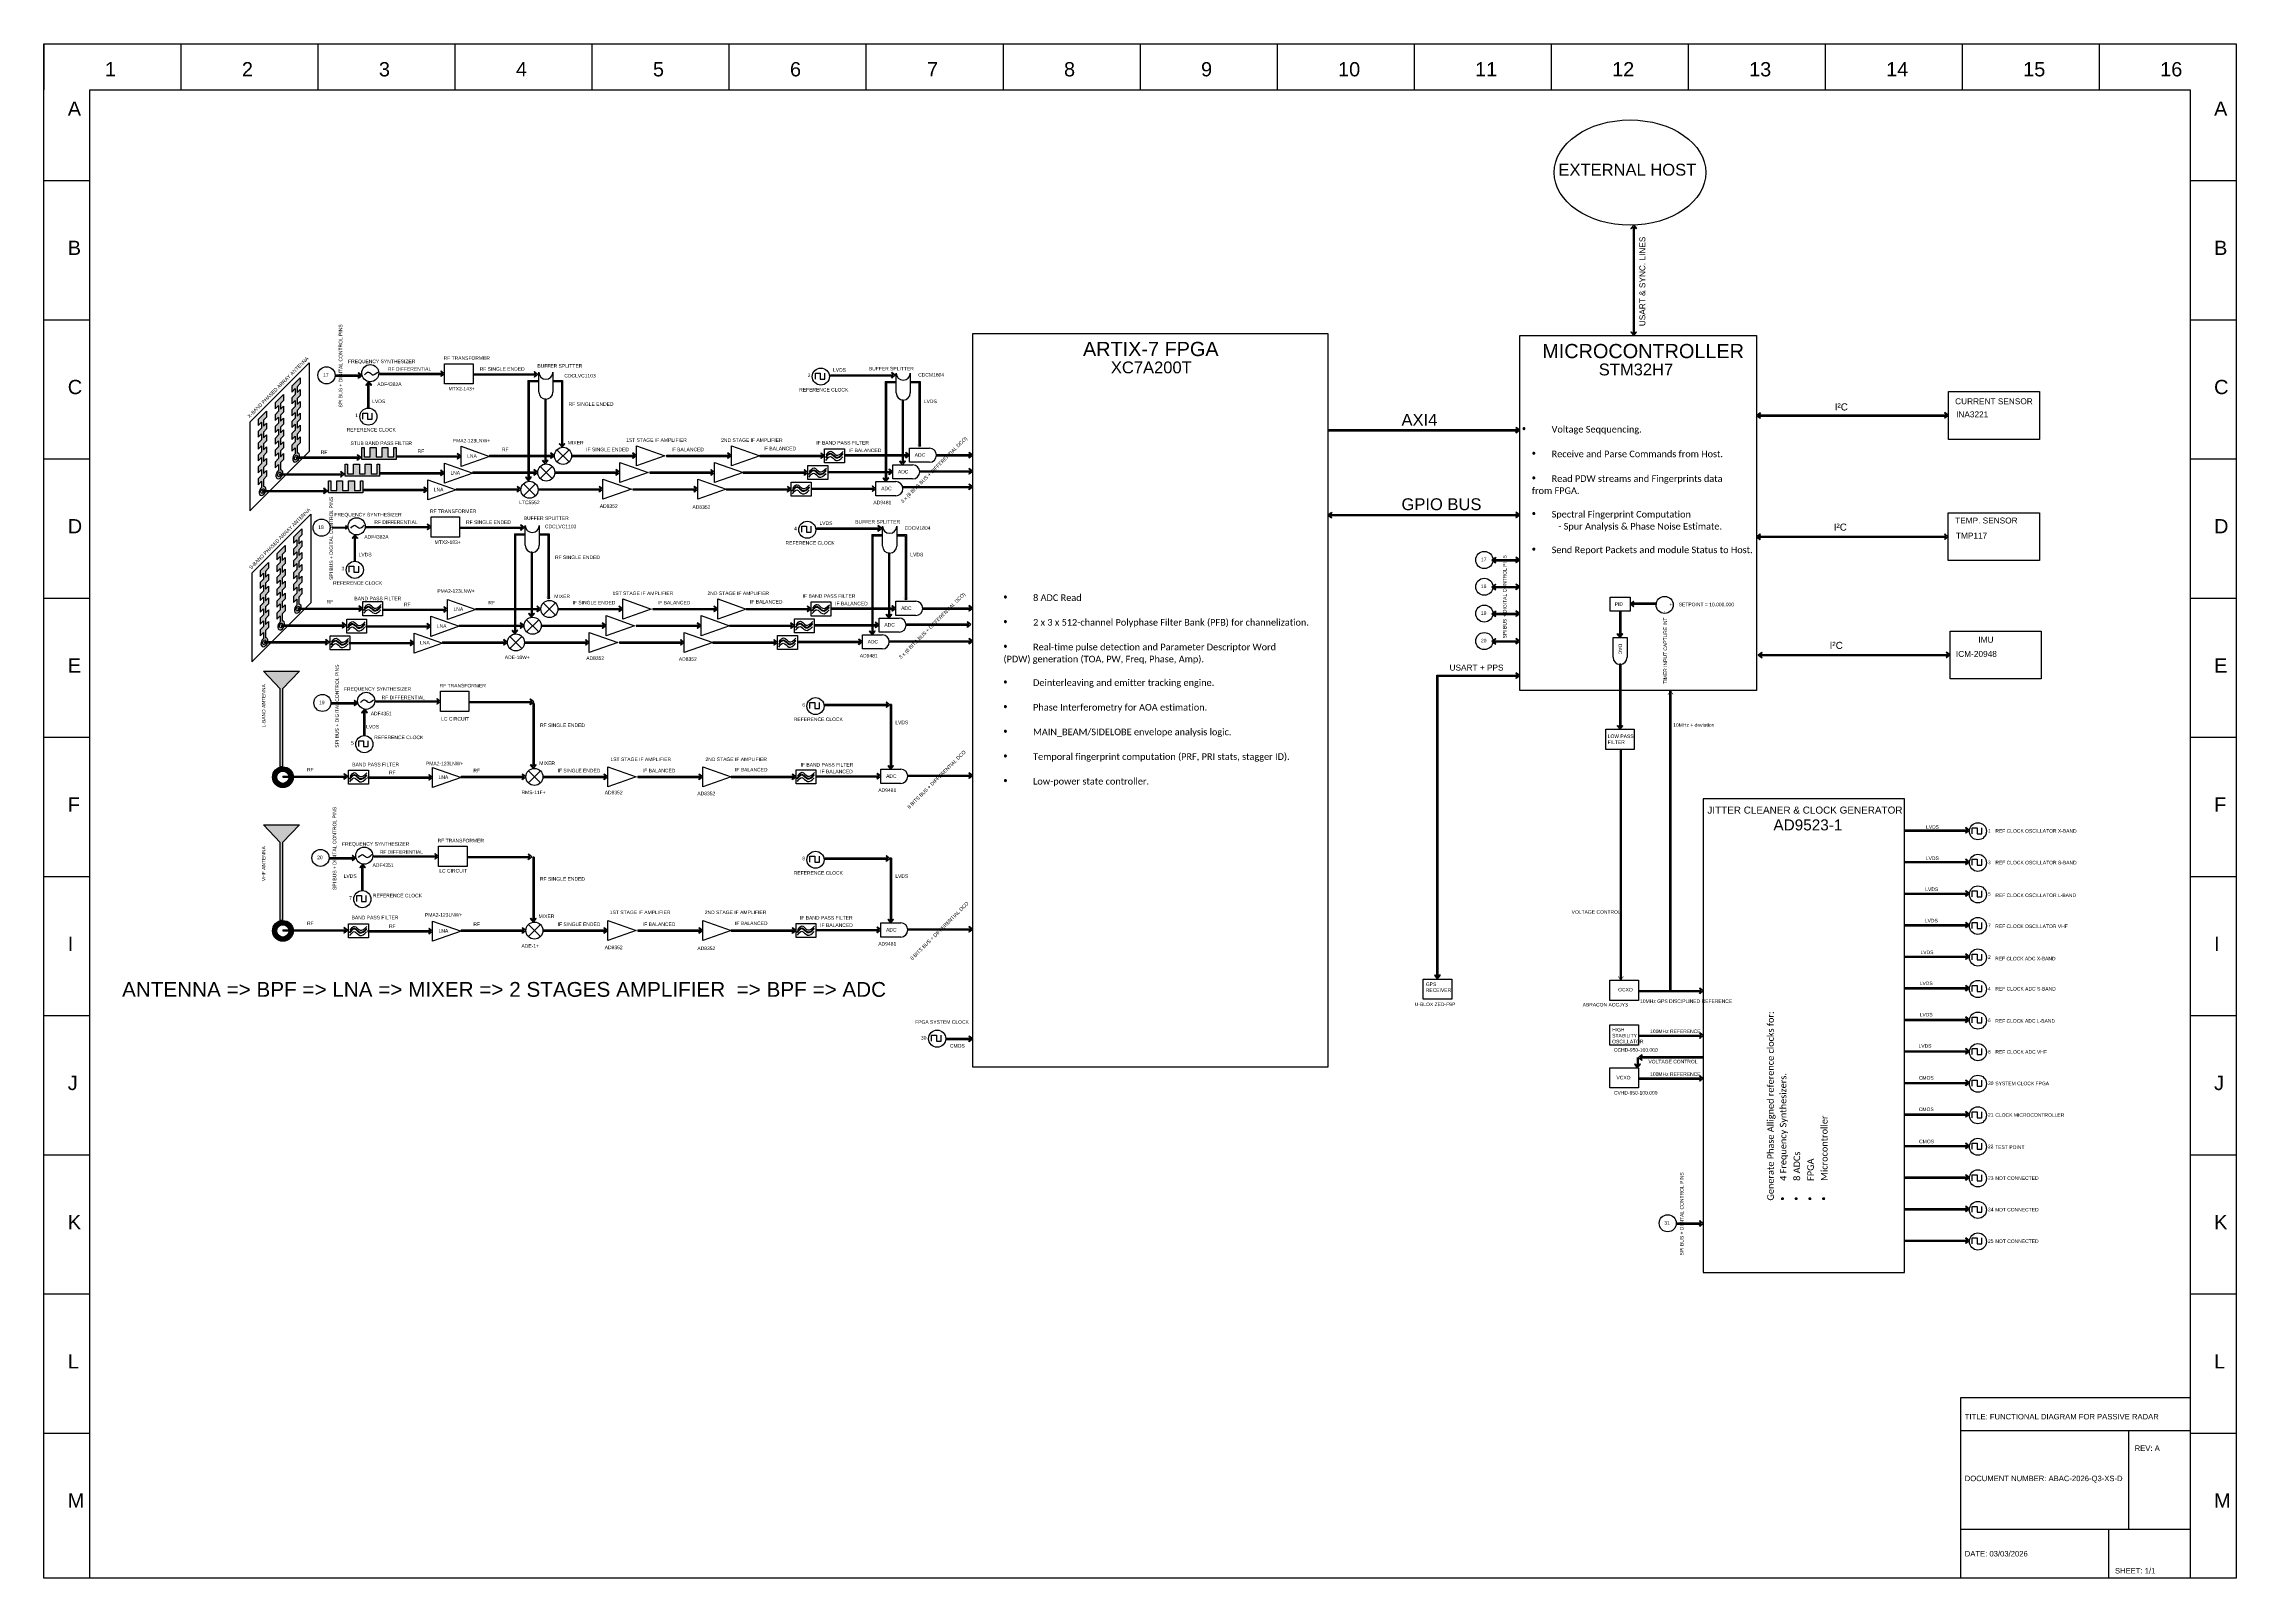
# Model space of a CAD drawing. Header units: millimetres. Extents: x 1966 to 5966, y 1587 to 4387.
import ezdxf

# ---------------------------------------------------------------- set-up
doc = ezdxf.new("R2010")
doc.units = ezdxf.units.MM
doc.layers.add('Part Number', color=10, linetype='Continuous')
doc.layers.add('Protocol', color=210, linetype='Continuous')
doc.styles.get("Standard").update_dxf_attribs({"font": 'arial.ttf'})

msp = doc.modelspace()

# ---------------------------------------------------------------- hatches: boundary and pattern name
h = msp.add_hatch(color=256)
h.dxf.hatch_style = 1
edge = h.paths.add_edge_path()
edge.add_line((2402.9, 3650.2), (2402.9, 3661))
edge.add_line((2402.9, 3661), (2397.4, 3655.5))
edge.add_line((2397.4, 3655.5), (2397.4, 3666.3))
edge.add_line((2397.4, 3666.3), (2402.9, 3671.8))
edge.add_line((2402.9, 3671.8), (2402.9, 3682.6))
edge.add_line((2402.9, 3682.6), (2397.4, 3677.1))
edge.add_line((2397.4, 3677.1), (2397.4, 3687.9))
edge.add_line((2397.4, 3687.9), (2402.9, 3693.4))
edge.add_line((2402.9, 3693.4), (2402.9, 3704.2))
edge.add_line((2402.9, 3704.2), (2397.4, 3698.7))
edge.add_line((2397.4, 3698.7), (2397.4, 3709.5))
edge.add_line((2397.4, 3709.5), (2402.9, 3715))
edge.add_line((2402.9, 3715), (2402.9, 3725.8))
edge.add_line((2402.9, 3725.8), (2397.4, 3720.3))
edge.add_line((2397.4, 3720.3), (2397.4, 3731.1))
edge.add_line((2397.4, 3731.1), (2402.9, 3736.6))
edge.add_line((2402.9, 3736.6), (2402.9, 3747.4))
edge.add_line((2402.9, 3747.4), (2387.7, 3732.1))
edge.add_line((2387.7, 3732.1), (2387.7, 3721.3))
edge.add_line((2387.7, 3721.3), (2393.8, 3727.5))
edge.add_line((2393.8, 3727.5), (2393.8, 3716.7))
edge.add_line((2393.8, 3716.7), (2387.7, 3710.5))
edge.add_line((2387.7, 3710.5), (2387.7, 3699.7))
edge.add_line((2387.7, 3699.7), (2393.8, 3705.9))
edge.add_line((2393.8, 3705.9), (2393.8, 3695.1))
edge.add_line((2393.8, 3695.1), (2387.7, 3688.9))
edge.add_line((2387.7, 3688.9), (2387.7, 3678.1))
edge.add_line((2387.7, 3678.1), (2393.8, 3684.3))
edge.add_line((2393.8, 3684.3), (2393.8, 3673.5))
edge.add_line((2393.8, 3673.5), (2387.7, 3667.3))
edge.add_line((2387.7, 3667.3), (2387.7, 3656.5))
edge.add_line((2387.7, 3656.5), (2393.8, 3662.7))
edge.add_line((2393.8, 3662.7), (2393.8, 3651.9))
edge.add_line((2393.8, 3651.9), (2387.7, 3645.7))
edge.add_line((2387.7, 3645.7), (2387.7, 3634.9))
edge.add_line((2387.7, 3634.9), (2393.8, 3641.1))
edge.add_line((2393.8, 3641.1), (2393.8, 3630.3))
edge.add_line((2393.8, 3630.3), (2387.7, 3624.1))
edge.add_line((2387.7, 3624.1), (2387.7, 3613.3))
edge.add_line((2387.7, 3613.3), (2393.8, 3619.5))
edge.add_line((2393.8, 3619.5), (2393.8, 3608.3))
edge.add_ellipse((2395.6, 3601.7), major_axis=(3.86, 7.85), ratio=0.636095, start_angle=54.3521, end_angle=287.3693)
edge.add_line((2401.5, 3601.7), (2398.5, 3601.7))
edge.add_ellipse((2395.6, 3601.7), major_axis=(1.93, 3.92), ratio=0.636095, start_angle=0, end_angle=287.3693, ccw=False)
edge.add_ellipse((2395.6, 3601.7), major_axis=(1.93, 3.92), ratio=0.636095, start_angle=287.3693, end_angle=360, ccw=False)
edge.add_line((2398.5, 3601.7), (2401.5, 3601.7))
edge.add_ellipse((2395.6, 3601.7), major_axis=(3.86, 7.85), ratio=0.636095, start_angle=287.3693, end_angle=381.06)
edge.add_line((2397.4, 3609.9), (2397.4, 3623.1))
edge.add_line((2397.4, 3623.1), (2402.9, 3628.6))
edge.add_line((2402.9, 3628.6), (2402.9, 3639.4))
edge.add_line((2402.9, 3639.4), (2397.4, 3633.9))
edge.add_line((2397.4, 3633.9), (2397.4, 3644.7))
edge.add_line((2397.4, 3644.7), (2402.9, 3650.2))
edge = h.paths.add_edge_path()
edge.add_line((2433.5, 3659.2), (2433.5, 3670))
edge.add_line((2433.5, 3670), (2427.9, 3664.4))
edge.add_line((2427.9, 3664.4), (2427.9, 3675.2))
edge.add_line((2427.9, 3675.2), (2433.5, 3680.8))
edge.add_line((2433.5, 3680.8), (2433.5, 3691.6))
edge.add_line((2433.5, 3691.6), (2427.9, 3686))
edge.add_line((2427.9, 3686), (2427.9, 3696.8))
edge.add_line((2427.9, 3696.8), (2433.5, 3702.4))
edge.add_line((2433.5, 3702.4), (2433.5, 3713.2))
edge.add_line((2433.5, 3713.2), (2427.9, 3707.6))
edge.add_line((2427.9, 3707.6), (2427.9, 3718.4))
edge.add_line((2427.9, 3718.4), (2433.5, 3724))
edge.add_line((2433.5, 3724), (2433.5, 3734.8))
edge.add_line((2433.5, 3734.8), (2427.9, 3729.2))
edge.add_line((2427.9, 3729.2), (2427.9, 3740))
edge.add_line((2427.9, 3740), (2433.5, 3745.6))
edge.add_line((2433.5, 3745.6), (2433.5, 3756.4))
edge.add_line((2433.5, 3756.4), (2427.9, 3750.8))
edge.add_line((2427.9, 3750.8), (2427.9, 3761.6))
edge.add_line((2427.9, 3761.6), (2433.5, 3767.2))
edge.add_line((2433.5, 3767.2), (2433.5, 3778))
edge.add_line((2433.5, 3778), (2418.2, 3762.7))
edge.add_line((2418.2, 3762.7), (2418.2, 3751.9))
edge.add_line((2418.2, 3751.9), (2424.3, 3758))
edge.add_line((2424.3, 3758), (2424.3, 3747.2))
edge.add_line((2424.3, 3747.2), (2418.2, 3741.1))
edge.add_line((2418.2, 3741.1), (2418.2, 3730.3))
edge.add_line((2418.2, 3730.3), (2424.3, 3736.4))
edge.add_line((2424.3, 3736.4), (2424.3, 3725.6))
edge.add_line((2424.3, 3725.6), (2418.2, 3719.5))
edge.add_line((2418.2, 3719.5), (2418.2, 3708.7))
edge.add_line((2418.2, 3708.7), (2424.3, 3714.8))
edge.add_line((2424.3, 3714.8), (2424.3, 3704))
edge.add_line((2424.3, 3704), (2418.2, 3697.9))
edge.add_line((2418.2, 3697.9), (2418.2, 3687.1))
edge.add_line((2418.2, 3687.1), (2424.3, 3693.2))
edge.add_line((2424.3, 3693.2), (2424.3, 3682.4))
edge.add_line((2424.3, 3682.4), (2418.2, 3676.3))
edge.add_line((2418.2, 3676.3), (2418.2, 3665.5))
edge.add_line((2418.2, 3665.5), (2424.3, 3671.6))
edge.add_line((2424.3, 3671.6), (2424.3, 3660.8))
edge.add_line((2424.3, 3660.8), (2418.2, 3654.7))
edge.add_line((2418.2, 3654.7), (2418.2, 3643.9))
edge.add_line((2418.2, 3643.9), (2424.3, 3650))
edge.add_line((2424.3, 3650), (2424.3, 3638.9))
edge.add_ellipse((2426.1, 3632.3), major_axis=(3.86, 7.85), ratio=0.636095, start_angle=54.3521, end_angle=287.3693)
edge.add_line((2432, 3632.3), (2429.1, 3632.3))
edge.add_ellipse((2426.1, 3632.3), major_axis=(1.93, 3.92), ratio=0.636095, start_angle=0, end_angle=287.3693, ccw=False)
edge.add_ellipse((2426.1, 3632.3), major_axis=(1.93, 3.92), ratio=0.636095, start_angle=287.3693, end_angle=360, ccw=False)
edge.add_line((2429.1, 3632.3), (2432, 3632.3))
edge.add_ellipse((2426.1, 3632.3), major_axis=(3.86, 7.85), ratio=0.636095, start_angle=287.3693, end_angle=381.06)
edge.add_line((2427.9, 3640.5), (2427.9, 3653.6))
edge.add_line((2427.9, 3653.6), (2433.5, 3659.2))
h = msp.add_hatch(color=256)
h.dxf.hatch_style = 1
h.paths.add_polyline_path([(2543.4, 3780.9), (2539.3, 3777.6), (2540, 3776.8), (2546.4, 3781.9), (2540, 3787.1), (2539.3, 3786.3), (2543.4, 3783), (2498.7, 3783), (2498.7, 3780.9)])
h = msp.add_hatch(color=256)
h.dxf.hatch_style = 1
h.paths.add_polyline_path([(2559.3, 3768), (2562.6, 3763.9), (2563.4, 3764.6), (2558.3, 3771), (2553.1, 3764.6), (2553.9, 3763.9), (2557.2, 3768), (2557.2, 3723.3), (2559.3, 3723.3)])
h = msp.add_hatch(color=256)
h.dxf.hatch_style = 1
h.paths.add_polyline_path([(2694, 3784), (2690, 3780.8), (2690.7, 3780), (2697.1, 3785.1), (2690.7, 3790.3), (2690, 3789.5), (2694, 3786.2), (2592.7, 3786.2), (2590.5, 3784)])
edge = h.paths.add_edge_path()
edge.add_ellipse((2578.7, 3785.1), major_axis=(3.86, 7.85), ratio=0.636095, start_angle=279.8196, end_angle=294.9189, ccw=False)
edge.add_line((2584.3, 3784), (2590.5, 3784))
edge.add_line((2590.5, 3784), (2592.7, 3786.2))
edge.add_line((2592.7, 3786.2), (2584.9, 3786.2))
edge = h.paths.add_edge_path()
edge.add_line((2578.7, 3786.2), (2578.7, 3784))
edge.add_line((2578.7, 3784), (2581.3, 3784))
edge.add_ellipse((2578.7, 3785.1), major_axis=(1.93, 3.92), ratio=0.636095, start_angle=272.1348, end_angle=302.6038)
edge.add_line((2581.8, 3786.2), (2578.7, 3786.2))
h = msp.add_hatch(color=256)
h.dxf.hatch_style = 1
h.paths.add_polyline_path([(2864.3, 3783), (2860.3, 3779.7), (2860.9, 3778.9), (2867.3, 3784), (2860.9, 3789.2), (2860.3, 3788.4), (2864.3, 3785.1), (2762.9, 3785.1), (2760.7, 3783)])
edge = h.paths.add_edge_path()
edge.add_ellipse((2748.9, 3784), major_axis=(3.86, 7.85), ratio=0.636095, start_angle=279.8196, end_angle=294.9189, ccw=False)
edge.add_line((2754.5, 3783), (2760.7, 3783))
edge.add_line((2760.7, 3783), (2762.9, 3785.1))
edge.add_line((2762.9, 3785.1), (2755.1, 3785.1))
edge = h.paths.add_edge_path()
edge.add_line((2748.9, 3785.1), (2748.9, 3783))
edge.add_line((2748.9, 3783), (2751.5, 3783))
edge.add_ellipse((2748.9, 3784), major_axis=(1.93, 3.92), ratio=0.636095, start_angle=272.1348, end_angle=302.6038)
edge.add_line((2752.1, 3785.1), (2748.9, 3785.1))
h = msp.add_hatch(color=256)
h.dxf.hatch_style = 1
h.paths.add_polyline_path([(2869, 3770.8), (2869, 3772.9), (2849.1, 3772.9), (2849.1, 3636.6), (2851.3, 3636.6), (2851.3, 3770.8)])
h.paths.add_polyline_path([(2894.7, 3772.9), (2894.7, 3770.8), (2910.2, 3770.8), (2910.2, 3654.2), (2907, 3658.2), (2906.1, 3657.5), (2911.3, 3651.1), (2916.5, 3657.5), (2915.6, 3658.2), (2912.4, 3654.2), (2912.4, 3772.9)])
h.paths.add_polyline_path([(2849.1, 3606.1), (2851.3, 3606.1), (2851.3, 3634.5), (2849.1, 3634.5)])
h = msp.add_hatch(color=256)
h.dxf.hatch_style = 1
h.paths.add_polyline_path([(3516.4, 3781.3), (3512.3, 3778.1), (3513, 3777.2), (3519.4, 3782.4), (3513, 3787.6), (3512.3, 3786.7), (3516.4, 3783.5), (3415, 3783.5), (3412.8, 3781.3)])
edge = h.paths.add_edge_path()
edge.add_ellipse((3401, 3782.4), major_axis=(3.86, 7.85), ratio=0.636095, start_angle=279.8196, end_angle=294.9189, ccw=False)
edge.add_line((3406.6, 3781.3), (3412.8, 3781.3))
edge.add_line((3412.8, 3781.3), (3415, 3783.5))
edge.add_line((3415, 3783.5), (3407.2, 3783.5))
edge = h.paths.add_edge_path()
edge.add_line((3401, 3783.5), (3401, 3781.3))
edge.add_line((3401, 3781.3), (3403.6, 3781.3))
edge.add_ellipse((3401, 3782.4), major_axis=(1.93, 3.92), ratio=0.636095, start_angle=272.1348, end_angle=302.6038)
edge.add_line((3404.2, 3783.5), (3401, 3783.5))
h = msp.add_hatch(color=256)
h.dxf.hatch_style = 1
h.paths.add_polyline_path([(3521.1, 3769.1), (3521.1, 3771.3), (3501.2, 3771.3), (3501.2, 3635), (3503.4, 3635), (3503.4, 3769.1)])
h.paths.add_polyline_path([(3546.8, 3771.3), (3546.8, 3769.1), (3562.3, 3769.1), (3562.3, 3652.5), (3559.1, 3656.6), (3558.2, 3655.9), (3563.4, 3649.5), (3568.5, 3655.9), (3567.7, 3656.6), (3564.5, 3652.5), (3564.5, 3771.3)])
h.paths.add_polyline_path([(3501.2, 3604.4), (3503.4, 3604.4), (3503.4, 3632.8), (3501.2, 3632.8)])
h = msp.add_hatch(color=256)
h.dxf.hatch_style = 1
edge = h.paths.add_edge_path()
edge.add_line((2366.8, 3614.1), (2372.4, 3619.7))
edge.add_line((2372.4, 3619.7), (2372.4, 3630.5))
edge.add_line((2372.4, 3630.5), (2366.8, 3624.9))
edge.add_line((2366.8, 3624.9), (2366.8, 3635.7))
edge.add_line((2366.8, 3635.7), (2372.4, 3641.3))
edge.add_line((2372.4, 3641.3), (2372.4, 3652.1))
edge.add_line((2372.4, 3652.1), (2366.8, 3646.5))
edge.add_line((2366.8, 3646.5), (2366.8, 3657.3))
edge.add_line((2366.8, 3657.3), (2372.4, 3662.9))
edge.add_line((2372.4, 3662.9), (2372.4, 3673.7))
edge.add_line((2372.4, 3673.7), (2366.8, 3668.1))
edge.add_line((2366.8, 3668.1), (2366.8, 3678.9))
edge.add_line((2366.8, 3678.9), (2372.4, 3684.5))
edge.add_line((2372.4, 3684.5), (2372.4, 3695.3))
edge.add_line((2372.4, 3695.3), (2366.8, 3689.7))
edge.add_line((2366.8, 3689.7), (2366.8, 3700.5))
edge.add_line((2366.8, 3700.5), (2372.4, 3706.1))
edge.add_line((2372.4, 3706.1), (2372.4, 3716.9))
edge.add_line((2372.4, 3716.9), (2357.1, 3701.6))
edge.add_line((2357.1, 3701.6), (2357.1, 3690.8))
edge.add_line((2357.1, 3690.8), (2363.2, 3696.9))
edge.add_line((2363.2, 3696.9), (2363.2, 3686.1))
edge.add_line((2363.2, 3686.1), (2357.1, 3680))
edge.add_line((2357.1, 3680), (2357.1, 3669.2))
edge.add_line((2357.1, 3669.2), (2363.2, 3675.3))
edge.add_line((2363.2, 3675.3), (2363.2, 3664.5))
edge.add_line((2363.2, 3664.5), (2357.1, 3658.4))
edge.add_line((2357.1, 3658.4), (2357.1, 3647.6))
edge.add_line((2357.1, 3647.6), (2363.2, 3653.7))
edge.add_line((2363.2, 3653.7), (2363.2, 3642.9))
edge.add_line((2363.2, 3642.9), (2357.1, 3636.8))
edge.add_line((2357.1, 3636.8), (2357.1, 3626))
edge.add_line((2357.1, 3626), (2363.2, 3632.1))
edge.add_line((2363.2, 3632.1), (2363.2, 3621.3))
edge.add_line((2363.2, 3621.3), (2357.1, 3615.2))
edge.add_line((2357.1, 3615.2), (2357.1, 3604.4))
edge.add_line((2357.1, 3604.4), (2363.2, 3610.5))
edge.add_line((2363.2, 3610.5), (2363.2, 3599.7))
edge.add_line((2363.2, 3599.7), (2357.1, 3593.6))
edge.add_line((2357.1, 3593.6), (2357.1, 3582.8))
edge.add_line((2357.1, 3582.8), (2363.2, 3588.9))
edge.add_line((2363.2, 3588.9), (2363.2, 3577.8))
edge.add_ellipse((2365, 3571.2), major_axis=(3.86, 7.85), ratio=0.636095, start_angle=54.3521, end_angle=287.3693)
edge.add_line((2370.9, 3571.2), (2368, 3571.2))
edge.add_ellipse((2365, 3571.2), major_axis=(1.93, 3.92), ratio=0.636095, start_angle=0, end_angle=287.3693, ccw=False)
edge.add_ellipse((2365, 3571.2), major_axis=(1.93, 3.92), ratio=0.636095, start_angle=287.3693, end_angle=360, ccw=False)
edge.add_line((2368, 3571.2), (2370.9, 3571.2))
edge.add_ellipse((2365, 3571.2), major_axis=(3.86, 7.85), ratio=0.636095, start_angle=287.3693, end_angle=381.06)
edge.add_line((2366.8, 3579.4), (2366.8, 3592.5))
edge.add_line((2366.8, 3592.5), (2372.4, 3598.1))
edge.add_line((2372.4, 3598.1), (2372.4, 3608.9))
edge.add_line((2372.4, 3608.9), (2366.8, 3603.3))
edge.add_line((2366.8, 3603.3), (2366.8, 3614.1))
edge = h.paths.add_edge_path()
edge.add_line((2387.7, 3624.1), (2387.7, 3613.3))
edge.add_line((2387.7, 3613.3), (2393.8, 3619.5))
edge.add_line((2393.8, 3619.5), (2393.8, 3608.3))
edge.add_ellipse((2395.6, 3601.7), major_axis=(3.86, 7.85), ratio=0.636095, start_angle=54.3521, end_angle=287.3693)
edge.add_line((2401.5, 3601.7), (2398.5, 3601.7))
edge.add_ellipse((2395.6, 3601.7), major_axis=(1.93, 3.92), ratio=0.636095, start_angle=0, end_angle=287.3693, ccw=False)
edge.add_ellipse((2395.6, 3601.7), major_axis=(1.93, 3.92), ratio=0.636095, start_angle=287.3693, end_angle=360, ccw=False)
edge.add_line((2398.5, 3601.7), (2401.5, 3601.7))
edge.add_ellipse((2395.6, 3601.7), major_axis=(3.86, 7.85), ratio=0.636095, start_angle=287.3693, end_angle=381.06)
edge.add_line((2397.4, 3609.9), (2397.4, 3623.1))
edge.add_line((2397.4, 3623.1), (2402.9, 3628.6))
edge.add_line((2402.9, 3628.6), (2402.9, 3639.4))
edge.add_line((2402.9, 3639.4), (2397.4, 3633.9))
edge.add_line((2397.4, 3633.9), (2397.4, 3644.7))
edge.add_line((2397.4, 3644.7), (2402.9, 3650.2))
edge.add_line((2402.9, 3650.2), (2402.9, 3661))
edge.add_line((2402.9, 3661), (2397.4, 3655.5))
edge.add_line((2397.4, 3655.5), (2397.4, 3666.3))
edge.add_line((2397.4, 3666.3), (2402.9, 3671.8))
edge.add_line((2402.9, 3671.8), (2402.9, 3682.6))
edge.add_line((2402.9, 3682.6), (2397.4, 3677.1))
edge.add_line((2397.4, 3677.1), (2397.4, 3687.9))
edge.add_line((2397.4, 3687.9), (2402.9, 3693.4))
edge.add_line((2402.9, 3693.4), (2402.9, 3704.2))
edge.add_line((2402.9, 3704.2), (2397.4, 3698.7))
edge.add_line((2397.4, 3698.7), (2397.4, 3709.5))
edge.add_line((2397.4, 3709.5), (2402.9, 3715))
edge.add_line((2402.9, 3715), (2402.9, 3725.8))
edge.add_line((2402.9, 3725.8), (2397.4, 3720.3))
edge.add_line((2397.4, 3720.3), (2397.4, 3731.1))
edge.add_line((2397.4, 3731.1), (2402.9, 3736.6))
edge.add_line((2402.9, 3736.6), (2402.9, 3747.4))
edge.add_line((2402.9, 3747.4), (2387.7, 3732.1))
edge.add_line((2387.7, 3732.1), (2387.7, 3721.3))
edge.add_line((2387.7, 3721.3), (2393.8, 3727.5))
edge.add_line((2393.8, 3727.5), (2393.8, 3716.7))
edge.add_line((2393.8, 3716.7), (2387.7, 3710.5))
edge.add_line((2387.7, 3710.5), (2387.7, 3699.7))
edge.add_line((2387.7, 3699.7), (2393.8, 3705.9))
edge.add_line((2393.8, 3705.9), (2393.8, 3695.1))
edge.add_line((2393.8, 3695.1), (2387.7, 3688.9))
edge.add_line((2387.7, 3688.9), (2387.7, 3678.1))
edge.add_line((2387.7, 3678.1), (2393.8, 3684.3))
edge.add_line((2393.8, 3684.3), (2393.8, 3673.5))
edge.add_line((2393.8, 3673.5), (2387.7, 3667.3))
edge.add_line((2387.7, 3667.3), (2387.7, 3656.5))
edge.add_line((2387.7, 3656.5), (2393.8, 3662.7))
edge.add_line((2393.8, 3662.7), (2393.8, 3651.9))
edge.add_line((2393.8, 3651.9), (2387.7, 3645.7))
edge.add_line((2387.7, 3645.7), (2387.7, 3634.9))
edge.add_line((2387.7, 3634.9), (2393.8, 3641.1))
edge.add_line((2393.8, 3641.1), (2393.8, 3630.3))
edge.add_line((2393.8, 3630.3), (2387.7, 3624.1))
h = msp.add_hatch(color=256)
h.dxf.hatch_style = 1
h.paths.add_polyline_path([(2879.7, 3623.6), (2876.4, 3627.7), (2875.6, 3627), (2880.8, 3620.6), (2885.9, 3627), (2885.1, 3627.7), (2881.8, 3623.6), (2881.8, 3725), (2879.7, 3727.2)])
edge = h.paths.add_edge_path()
edge.add_ellipse((2880.8, 3739), major_axis=(7.85, -3.86), ratio=0.636095, start_angle=279.8196, end_angle=294.9189, ccw=False)
edge.add_line((2879.7, 3733.4), (2879.7, 3727.2))
edge.add_line((2879.7, 3727.2), (2881.8, 3725))
edge.add_line((2881.8, 3725), (2881.8, 3732.8))
edge = h.paths.add_edge_path()
edge.add_line((2881.8, 3739), (2879.7, 3739))
edge.add_line((2879.7, 3739), (2879.7, 3736.4))
edge.add_ellipse((2880.8, 3739), major_axis=(3.92, -1.93), ratio=0.636095, start_angle=272.1348, end_angle=302.6038)
edge.add_line((2881.8, 3735.8), (2881.8, 3739))
h = msp.add_hatch(color=256)
h.dxf.hatch_style = 1
h.paths.add_polyline_path([(3531.8, 3622), (3528.5, 3626), (3527.7, 3625.3), (3532.8, 3618.9), (3538, 3625.3), (3537.2, 3626), (3533.9, 3622), (3533.9, 3723.4), (3531.8, 3725.5)])
edge = h.paths.add_edge_path()
edge.add_ellipse((3532.8, 3737.3), major_axis=(7.85, -3.86), ratio=0.636095, start_angle=279.8196, end_angle=294.9189, ccw=False)
edge.add_line((3531.8, 3731.7), (3531.8, 3725.5))
edge.add_line((3531.8, 3725.5), (3533.9, 3723.4))
edge.add_line((3533.9, 3723.4), (3533.9, 3731.2))
edge = h.paths.add_edge_path()
edge.add_line((3533.9, 3737.3), (3531.8, 3737.3))
edge.add_line((3531.8, 3737.3), (3531.8, 3734.8))
edge.add_ellipse((3532.8, 3737.3), major_axis=(3.92, -1.93), ratio=0.636095, start_angle=272.1348, end_angle=302.6038)
edge.add_line((3533.9, 3734.2), (3533.9, 3737.3))
h = msp.add_hatch(color=0)
h.dxf.hatch_style = 1
h.paths.add_polyline_path([(4658.9, 3682.1), (4652.5, 3687.3), (4651.8, 3686.4), (4655.8, 3683.2), (4308.6, 3683.2), (4308.6, 3681), (4655.8, 3681), (4651.8, 3677.8), (4652.5, 3676.9)])
h = msp.add_hatch(color=0)
h.dxf.hatch_style = 1
h.paths.add_polyline_path([(5441, 3709.1), (5434.6, 3714.3), (5433.9, 3713.4), (5437.9, 3710.2), (5094, 3710.2), (5098, 3713.4), (5097.3, 3714.3), (5090.9, 3709.1), (5097.3, 3703.9), (5098, 3704.8), (5094, 3708), (5437.9, 3708), (5433.9, 3704.8), (5434.6, 3703.9)])
h = msp.add_hatch(color=256)
h.dxf.hatch_style = 1
h.paths.add_polyline_path([(2561.3, 3633.3), (2550.5, 3633.3), (2550.5, 3650.5), (2546.2, 3650.5), (2546.2, 3628.9), (2608.8, 3628.9), (2608.8, 3650.5), (2604.5, 3650.5), (2604.5, 3633.3), (2593.7, 3633.3), (2593.7, 3650.5), (2582.9, 3650.5), (2582.9, 3633.3), (2572.1, 3633.3), (2572.1, 3650.5), (2561.3, 3650.5)])
h = msp.add_hatch(color=256)
h.dxf.hatch_style = 1
h.paths.add_polyline_path([(2894.4, 3634.5), (2890.4, 3631.2), (2891.1, 3630.4), (2897.5, 3635.5), (2891.1, 3640.7), (2890.4, 3639.9), (2894.4, 3636.6), (2793, 3636.6), (2790.9, 3634.5)])
edge = h.paths.add_edge_path()
edge.add_ellipse((2779.1, 3635.5), major_axis=(3.86, 7.85), ratio=0.636095, start_angle=279.8196, end_angle=294.9189, ccw=False)
edge.add_line((2784.7, 3634.5), (2790.9, 3634.5))
edge.add_line((2790.9, 3634.5), (2793, 3636.6))
edge.add_line((2793, 3636.6), (2785.2, 3636.6))
edge = h.paths.add_edge_path()
edge.add_line((2779.1, 3636.6), (2779.1, 3634.5))
edge.add_line((2779.1, 3634.5), (2781.7, 3634.5))
edge.add_ellipse((2779.1, 3635.5), major_axis=(1.93, 3.92), ratio=0.636095, start_angle=272.1348, end_angle=302.6038)
edge.add_line((2782.2, 3636.6), (2779.1, 3636.6))
h = msp.add_hatch(color=256)
h.dxf.hatch_style = 1
h.paths.add_polyline_path([(3043.9, 3634.5), (3039.9, 3631.2), (3040.6, 3630.4), (3047, 3635.5), (3040.6, 3640.7), (3039.9, 3639.9), (3043.9, 3636.6), (2942.6, 3636.6), (2940.4, 3634.5)])
edge = h.paths.add_edge_path()
edge.add_ellipse((2928.6, 3635.5), major_axis=(3.86, 7.85), ratio=0.636095, start_angle=279.8196, end_angle=294.9189, ccw=False)
edge.add_line((2934.2, 3634.5), (2940.4, 3634.5))
edge.add_line((2940.4, 3634.5), (2942.6, 3636.6))
edge.add_line((2942.6, 3636.6), (2934.8, 3636.6))
edge = h.paths.add_edge_path()
edge.add_line((2928.6, 3636.6), (2928.6, 3634.5))
edge.add_line((2928.6, 3634.5), (2931.2, 3634.5))
edge.add_ellipse((2928.6, 3635.5), major_axis=(1.93, 3.92), ratio=0.636095, start_angle=272.1348, end_angle=302.6038)
edge.add_line((2931.7, 3636.6), (2928.6, 3636.6))
h = msp.add_hatch(color=256)
h.dxf.hatch_style = 1
h.paths.add_polyline_path([(3217.2, 3634.5), (3213.2, 3631.2), (3213.9, 3630.4), (3220.3, 3635.5), (3213.9, 3640.7), (3213.2, 3639.9), (3217.2, 3636.6), (3115.9, 3636.6), (3113.7, 3634.5)])
edge = h.paths.add_edge_path()
edge.add_ellipse((3101.9, 3635.5), major_axis=(3.86, 7.85), ratio=0.636095, start_angle=279.8196, end_angle=294.9189, ccw=False)
edge.add_line((3107.5, 3634.5), (3113.7, 3634.5))
edge.add_line((3113.7, 3634.5), (3115.9, 3636.6))
edge.add_line((3115.9, 3636.6), (3108, 3636.6))
edge = h.paths.add_edge_path()
edge.add_line((3101.9, 3636.6), (3101.9, 3634.5))
edge.add_line((3101.9, 3634.5), (3104.5, 3634.5))
edge.add_ellipse((3101.9, 3635.5), major_axis=(1.93, 3.92), ratio=0.636095, start_angle=272.1348, end_angle=302.6038)
edge.add_line((3105, 3636.6), (3101.9, 3636.6))
h = msp.add_hatch(color=256)
h.dxf.hatch_style = 1
h.paths.add_polyline_path([(3387.5, 3634.5), (3383.5, 3631.2), (3384.1, 3630.4), (3390.5, 3635.5), (3384.1, 3640.7), (3383.5, 3639.9), (3387.5, 3636.6), (3286.1, 3636.6), (3283.9, 3634.5)])
edge = h.paths.add_edge_path()
edge.add_ellipse((3272.1, 3635.5), major_axis=(3.86, 7.85), ratio=0.636095, start_angle=279.8196, end_angle=294.9189, ccw=False)
edge.add_line((3277.7, 3634.5), (3283.9, 3634.5))
edge.add_line((3283.9, 3634.5), (3286.1, 3636.6))
edge.add_line((3286.1, 3636.6), (3278.3, 3636.6))
edge = h.paths.add_edge_path()
edge.add_line((3272.1, 3636.6), (3272.1, 3634.5))
edge.add_line((3272.1, 3634.5), (3274.7, 3634.5))
edge.add_ellipse((3272.1, 3635.5), major_axis=(1.93, 3.92), ratio=0.636095, start_angle=272.1348, end_angle=302.6038)
edge.add_line((3275.3, 3636.6), (3272.1, 3636.6))
h = msp.add_hatch(color=256)
h.dxf.hatch_style = 1
edge = h.paths.add_edge_path()
edge.add_spline(control_points=[(3393.1, 3632), (3395.8, 3635.7), (3401.6, 3643.6), (3411.6, 3627.1), (3419.4, 3634.3), (3423.4, 3638.2)], knot_values=[0, 0, 0, 0, 357.115738, 767.845973, 1217.940205, 1217.940205, 1217.940205, 1217.940205], degree=3, periodic=0)
edge.add_line((3423.4, 3638.2), (3423.5, 3639.5))
edge.add_spline(control_points=[(3423.5, 3639.5), (3419.4, 3635.6), (3411.6, 3628.4), (3401.6, 3644.8), (3395.8, 3637), (3393.1, 3633.3)], knot_values=[0, 0, 0, 0, 452.11498, 862.845214, 1219.960953, 1219.960953, 1219.960953, 1219.960953], degree=3, periodic=0)
edge.add_line((3393.1, 3633.3), (3393.1, 3632))
h = msp.add_hatch(color=256)
h.dxf.hatch_style = 1
h.paths.add_polyline_path([(3542.2, 3635.5), (3538.1, 3632.3), (3538.8, 3631.4), (3545.2, 3636.6), (3538.8, 3641.8), (3538.1, 3640.9), (3542.2, 3637.7), (3440.8, 3637.7), (3438.6, 3635.5)])
edge = h.paths.add_edge_path()
edge.add_ellipse((3426.8, 3636.6), major_axis=(3.86, 7.85), ratio=0.636095, start_angle=279.8196, end_angle=294.9189, ccw=False)
edge.add_line((3432.4, 3635.5), (3438.6, 3635.5))
edge.add_line((3438.6, 3635.5), (3440.8, 3637.7))
edge.add_line((3440.8, 3637.7), (3433, 3637.7))
edge = h.paths.add_edge_path()
edge.add_line((3426.8, 3637.7), (3426.8, 3635.5))
edge.add_line((3426.8, 3635.5), (3429.4, 3635.5))
edge.add_ellipse((3426.8, 3636.6), major_axis=(1.93, 3.92), ratio=0.636095, start_angle=272.1348, end_angle=302.6038)
edge.add_line((3430, 3637.7), (3426.8, 3637.7))
h = msp.add_hatch(color=0)
h.dxf.hatch_style = 1
h.paths.add_polyline_path([(3660.6, 3578.6), (3654.2, 3583.8), (3653.6, 3582.9), (3657.6, 3579.7), (3532.6, 3579.7, -0.043363), (3533.1, 3577.5), (3657.6, 3577.5), (3653.6, 3574.3), (3654.2, 3573.4)])
h.paths.add_polyline_path([(3565.6, 3544.7), (3685.8, 3664.9), (3676.4, 3674.3), (3556.2, 3554.1)], flags=9)
h = msp.add_hatch(color=0)
h.dxf.hatch_style = 1
h.paths.add_polyline_path([(3660.6, 3607.1), (3654.2, 3612.3), (3653.6, 3611.5), (3657.6, 3608.2), (3563.6, 3608.2, -0.042242), (3563.8, 3606.1), (3657.6, 3606.1), (3653.6, 3602.8), (3654.2, 3602)], flags=17)
h.paths.add_polyline_path([(3565.6, 3544.7), (3685.8, 3664.9), (3676.4, 3674.3), (3556.2, 3554.1)], flags=9)
h = msp.add_hatch(color=0)
h.dxf.hatch_style = 1
h.paths.add_polyline_path([(3660.6, 3636.6), (3654.2, 3641.8), (3653.6, 3640.9), (3657.6, 3637.7), (3594.3, 3637.7, -0.042091), (3594.3, 3635.5), (3657.6, 3635.5), (3653.6, 3632.3), (3654.2, 3631.4)], flags=17)
h.paths.add_polyline_path([(3565.6, 3544.7), (3685.8, 3664.9), (3676.4, 3674.3), (3556.2, 3554.1)], flags=9)
h = msp.add_hatch(color=256)
h.dxf.hatch_style = 1
h.paths.add_polyline_path([(2510.9, 3600.7), (2506.9, 3597.4), (2507.6, 3596.6), (2514, 3601.7), (2507.6, 3606.9), (2506.9, 3606.1), (2510.9, 3602.8), (2409.5, 3602.8), (2407.4, 3600.7)])
edge = h.paths.add_edge_path()
edge.add_ellipse((2395.6, 3601.7), major_axis=(3.86, 7.85), ratio=0.636095, start_angle=279.8196, end_angle=294.9189, ccw=False)
edge.add_line((2401.2, 3600.7), (2407.4, 3600.7))
edge.add_line((2407.4, 3600.7), (2409.5, 3602.8))
edge.add_line((2409.5, 3602.8), (2401.7, 3602.8))
edge = h.paths.add_edge_path()
edge.add_line((2395.6, 3602.8), (2395.6, 3600.7))
edge.add_line((2395.6, 3600.7), (2398.1, 3600.7))
edge.add_ellipse((2395.6, 3601.7), major_axis=(1.93, 3.92), ratio=0.636095, start_angle=272.1348, end_angle=302.6038)
edge.add_line((2398.7, 3602.8), (2395.6, 3602.8))
h = msp.add_hatch(color=256)
h.dxf.hatch_style = 1
h.paths.add_polyline_path([(2541.5, 3631.2), (2537.4, 3628), (2538.1, 3627.1), (2544.5, 3632.3), (2538.1, 3637.5), (2537.4, 3636.6), (2541.5, 3633.4), (2440.1, 3633.4), (2437.9, 3631.2)])
edge = h.paths.add_edge_path()
edge.add_ellipse((2426.1, 3632.3), major_axis=(3.86, 7.85), ratio=0.636095, start_angle=279.8196, end_angle=294.9189, ccw=False)
edge.add_line((2431.7, 3631.2), (2437.9, 3631.2))
edge.add_line((2437.9, 3631.2), (2440.1, 3633.4))
edge.add_line((2440.1, 3633.4), (2432.3, 3633.4))
edge = h.paths.add_edge_path()
edge.add_line((2426.1, 3633.4), (2426.1, 3631.2))
edge.add_line((2426.1, 3631.2), (2428.7, 3631.2))
edge.add_ellipse((2426.1, 3632.3), major_axis=(1.93, 3.92), ratio=0.636095, start_angle=272.1348, end_angle=302.6038)
edge.add_line((2429.3, 3633.4), (2426.1, 3633.4))
h = msp.add_hatch(color=256)
h.dxf.hatch_style = 1
h.paths.add_polyline_path([(2530.8, 3602.7), (2520, 3602.7), (2520, 3620), (2515.7, 3620), (2515.7, 3598.4), (2578.3, 3598.4), (2578.3, 3620), (2574, 3620), (2574, 3602.7), (2563.2, 3602.7), (2563.2, 3620), (2552.4, 3620), (2552.4, 3602.7), (2541.6, 3602.7), (2541.6, 3620), (2530.8, 3620)])
h = msp.add_hatch(color=256)
h.dxf.hatch_style = 1
h.paths.add_polyline_path([(2693.6, 3602.8), (2689.6, 3599.6), (2690.3, 3598.7), (2696.7, 3603.9), (2690.3, 3609.1), (2689.6, 3608.2), (2693.6, 3605), (2592.3, 3605), (2590.1, 3602.8)])
edge = h.paths.add_edge_path()
edge.add_ellipse((2578.3, 3603.9), major_axis=(3.86, 7.85), ratio=0.636095, start_angle=279.8196, end_angle=294.9189, ccw=False)
edge.add_line((2583.9, 3602.8), (2590.1, 3602.8))
edge.add_line((2590.1, 3602.8), (2592.3, 3605))
edge.add_line((2592.3, 3605), (2584.4, 3605))
edge = h.paths.add_edge_path()
edge.add_line((2578.3, 3605), (2578.3, 3602.8))
edge.add_line((2578.3, 3602.8), (2580.9, 3602.8))
edge.add_ellipse((2578.3, 3603.9), major_axis=(1.93, 3.92), ratio=0.636095, start_angle=272.1348, end_angle=302.6038)
edge.add_line((2581.4, 3605), (2578.3, 3605))
h = msp.add_hatch(color=256)
h.dxf.hatch_style = 1
h.paths.add_polyline_path([(2724.2, 3633.4), (2720.2, 3630.1), (2720.8, 3629.3), (2727.2, 3634.5), (2720.8, 3639.6), (2720.2, 3638.8), (2724.2, 3635.5), (2622.8, 3635.5), (2620.6, 3633.4)])
edge = h.paths.add_edge_path()
edge.add_ellipse((2608.8, 3634.5), major_axis=(3.86, 7.85), ratio=0.636095, start_angle=279.8196, end_angle=294.9189, ccw=False)
edge.add_line((2614.4, 3633.4), (2620.6, 3633.4))
edge.add_line((2620.6, 3633.4), (2622.8, 3635.5))
edge.add_line((2622.8, 3635.5), (2615, 3635.5))
edge = h.paths.add_edge_path()
edge.add_line((2608.8, 3635.5), (2608.8, 3633.4))
edge.add_line((2608.8, 3633.4), (2611.4, 3633.4))
edge.add_ellipse((2608.8, 3634.5), major_axis=(1.93, 3.92), ratio=0.636095, start_angle=272.1348, end_angle=302.6038)
edge.add_line((2612, 3635.5), (2608.8, 3635.5))
h = msp.add_hatch(color=256)
h.dxf.hatch_style = 1
h.paths.add_polyline_path([(2863.9, 3603.9), (2859.9, 3600.7), (2860.5, 3599.8), (2866.9, 3605), (2860.5, 3610.2), (2859.9, 3609.3), (2863.9, 3606.1), (2762.5, 3606.1), (2760.3, 3603.9)])
edge = h.paths.add_edge_path()
edge.add_ellipse((2748.5, 3605), major_axis=(3.86, 7.85), ratio=0.636095, start_angle=279.8196, end_angle=294.9189, ccw=False)
edge.add_line((2754.1, 3603.9), (2760.3, 3603.9))
edge.add_line((2760.3, 3603.9), (2762.5, 3606.1))
edge.add_line((2762.5, 3606.1), (2754.7, 3606.1))
edge = h.paths.add_edge_path()
edge.add_line((2748.5, 3606.1), (2748.5, 3603.9))
edge.add_line((2748.5, 3603.9), (2751.1, 3603.9))
edge.add_ellipse((2748.5, 3605), major_axis=(1.93, 3.92), ratio=0.636095, start_angle=272.1348, end_angle=302.6038)
edge.add_line((2751.7, 3606.1), (2748.5, 3606.1))
h = msp.add_hatch(color=256)
h.dxf.hatch_style = 1
h.paths.add_polyline_path([(2851.3, 3603.9), (2849.1, 3603.9), (2849.1, 3593.1), (2845.9, 3597.1), (2845, 3596.4), (2850.2, 3590), (2855.4, 3596.4), (2854.5, 3597.1), (2851.3, 3593.1)])
h = msp.add_hatch(color=256)
h.dxf.hatch_style = 1
h.paths.add_polyline_path([(3013.4, 3603.9), (3009.4, 3600.7), (3010.1, 3599.8), (3016.5, 3605), (3010.1, 3610.2), (3009.4, 3609.3), (3013.4, 3606.1), (2912, 3606.1), (2909.9, 3603.9)])
edge = h.paths.add_edge_path()
edge.add_ellipse((2898.1, 3605), major_axis=(3.86, 7.85), ratio=0.636095, start_angle=279.8196, end_angle=294.9189, ccw=False)
edge.add_line((2903.6, 3603.9), (2909.9, 3603.9))
edge.add_line((2909.9, 3603.9), (2912, 3606.1))
edge.add_line((2912, 3606.1), (2904.2, 3606.1))
edge = h.paths.add_edge_path()
edge.add_line((2898.1, 3606.1), (2898.1, 3603.9))
edge.add_line((2898.1, 3603.9), (2900.6, 3603.9))
edge.add_ellipse((2898.1, 3605), major_axis=(1.93, 3.92), ratio=0.636095, start_angle=272.1348, end_angle=302.6038)
edge.add_line((2901.2, 3606.1), (2898.1, 3606.1))
h = msp.add_hatch(color=256)
h.dxf.hatch_style = 1
h.paths.add_polyline_path([(3186.7, 3603.9), (3182.7, 3600.7), (3183.3, 3599.8), (3189.8, 3605), (3183.3, 3610.2), (3182.7, 3609.3), (3186.7, 3606.1), (3085.3, 3606.1), (3083.2, 3603.9)])
edge = h.paths.add_edge_path()
edge.add_ellipse((3071.3, 3605), major_axis=(3.86, 7.85), ratio=0.636095, start_angle=279.8196, end_angle=294.9189, ccw=False)
edge.add_line((3076.9, 3603.9), (3083.2, 3603.9))
edge.add_line((3083.2, 3603.9), (3085.3, 3606.1))
edge.add_line((3085.3, 3606.1), (3077.5, 3606.1))
edge = h.paths.add_edge_path()
edge.add_line((3071.3, 3606.1), (3071.3, 3603.9))
edge.add_line((3071.3, 3603.9), (3073.9, 3603.9))
edge.add_ellipse((3071.3, 3605), major_axis=(1.93, 3.92), ratio=0.636095, start_angle=272.1348, end_angle=302.6038)
edge.add_line((3074.5, 3606.1), (3071.3, 3606.1))
h = msp.add_hatch(color=256)
h.dxf.hatch_style = 1
h.paths.add_polyline_path([(3356.9, 3603.9), (3352.9, 3600.7), (3353.6, 3599.8), (3360, 3605), (3353.6, 3610.2), (3352.9, 3609.3), (3356.9, 3606.1), (3255.6, 3606.1), (3253.4, 3603.9)])
edge = h.paths.add_edge_path()
edge.add_ellipse((3241.6, 3605), major_axis=(3.86, 7.85), ratio=0.636095, start_angle=279.8196, end_angle=294.9189, ccw=False)
edge.add_line((3247.2, 3603.9), (3253.4, 3603.9))
edge.add_line((3253.4, 3603.9), (3255.6, 3606.1))
edge.add_line((3255.6, 3606.1), (3247.7, 3606.1))
edge = h.paths.add_edge_path()
edge.add_line((3241.6, 3606.1), (3241.6, 3603.9))
edge.add_line((3241.6, 3603.9), (3244.2, 3603.9))
edge.add_ellipse((3241.6, 3605), major_axis=(1.93, 3.92), ratio=0.636095, start_angle=272.1348, end_angle=302.6038)
edge.add_line((3244.7, 3606.1), (3241.6, 3606.1))
h = msp.add_hatch(color=256)
h.dxf.hatch_style = 1
edge = h.paths.add_edge_path()
edge.add_spline(control_points=[(3362.5, 3601.5), (3365.2, 3605.2), (3371, 3613), (3381, 3596.6), (3388.8, 3603.7), (3392.9, 3607.6)], knot_values=[0, 0, 0, 0, 357.115738, 767.845973, 1217.940205, 1217.940205, 1217.940205, 1217.940205], degree=3, periodic=0)
edge.add_line((3392.9, 3607.6), (3392.9, 3609))
edge.add_spline(control_points=[(3392.9, 3609), (3388.9, 3605), (3381.1, 3597.8), (3371, 3614.3), (3365.2, 3606.4), (3362.5, 3602.8)], knot_values=[0, 0, 0, 0, 452.11498, 862.845214, 1219.960953, 1219.960953, 1219.960953, 1219.960953], degree=3, periodic=0)
edge.add_line((3362.5, 3602.8), (3362.5, 3601.5))
h = msp.add_hatch(color=256)
h.dxf.hatch_style = 1
h.paths.add_polyline_path([(3511.6, 3605), (3507.6, 3601.7), (3508.3, 3600.9), (3514.7, 3606.1), (3508.3, 3611.2), (3507.6, 3610.4), (3511.6, 3607.1), (3410.2, 3607.1), (3408.1, 3605)])
edge = h.paths.add_edge_path()
edge.add_ellipse((3396.3, 3606.1), major_axis=(3.86, 7.85), ratio=0.636095, start_angle=279.8196, end_angle=294.9189, ccw=False)
edge.add_line((3401.9, 3605), (3408.1, 3605))
edge.add_line((3408.1, 3605), (3410.2, 3607.1))
edge.add_line((3410.2, 3607.1), (3402.4, 3607.1))
edge = h.paths.add_edge_path()
edge.add_line((3396.3, 3607.1), (3396.3, 3605))
edge.add_line((3396.3, 3605), (3398.8, 3605))
edge.add_ellipse((3396.3, 3606.1), major_axis=(1.93, 3.92), ratio=0.636095, start_angle=272.1348, end_angle=302.6038)
edge.add_line((3399.4, 3607.1), (3396.3, 3607.1))
h = msp.add_hatch(color=256)
h.dxf.hatch_style = 1
h.paths.add_polyline_path([(3503.4, 3602.3), (3501.2, 3602.3), (3501.2, 3591.4), (3498, 3595.5), (3497.1, 3594.8), (3502.3, 3588.4), (3507.4, 3594.8), (3506.6, 3595.5), (3503.4, 3591.4)])
h = msp.add_hatch(color=256)
h.dxf.hatch_style = 1
h.paths.add_polyline_path([(2480.4, 3570.1), (2476.4, 3566.9), (2477, 3566), (2483.4, 3571.2), (2477, 3576.4), (2476.4, 3575.5), (2480.4, 3572.3), (2379, 3572.3), (2376.8, 3570.1)])
edge = h.paths.add_edge_path()
edge.add_ellipse((2365, 3571.2), major_axis=(3.86, 7.85), ratio=0.636095, start_angle=279.8196, end_angle=294.9189, ccw=False)
edge.add_line((2370.6, 3570.1), (2376.8, 3570.1))
edge.add_line((2376.8, 3570.1), (2379, 3572.3))
edge.add_line((2379, 3572.3), (2371.2, 3572.3))
edge = h.paths.add_edge_path()
edge.add_line((2365, 3572.3), (2365, 3570.1))
edge.add_line((2365, 3570.1), (2367.6, 3570.1))
edge.add_ellipse((2365, 3571.2), major_axis=(1.93, 3.92), ratio=0.636095, start_angle=272.1348, end_angle=302.6038)
edge.add_line((2368.2, 3572.3), (2365, 3572.3))
h = msp.add_hatch(color=256)
h.dxf.hatch_style = 1
h.paths.add_polyline_path([(2500.2, 3572.2), (2489.4, 3572.2), (2489.4, 3589.5), (2485.1, 3589.5), (2485.1, 3567.9), (2547.7, 3567.9), (2547.7, 3589.5), (2543.4, 3589.5), (2543.4, 3572.2), (2532.6, 3572.2), (2532.6, 3589.5), (2521.8, 3589.5), (2521.8, 3572.2), (2511, 3572.2), (2511, 3589.5), (2500.2, 3589.5)])
h = msp.add_hatch(color=256)
h.dxf.hatch_style = 1
h.paths.add_polyline_path([(2663.1, 3572.3), (2659.1, 3569), (2659.7, 3568.2), (2666.2, 3573.4), (2659.7, 3578.5), (2659.1, 3577.7), (2663.1, 3574.4), (2561.7, 3574.4), (2559.6, 3572.3)])
edge = h.paths.add_edge_path()
edge.add_ellipse((2547.7, 3573.4), major_axis=(3.86, 7.85), ratio=0.636095, start_angle=279.8196, end_angle=294.9189, ccw=False)
edge.add_line((2553.3, 3572.3), (2559.6, 3572.3))
edge.add_line((2559.6, 3572.3), (2561.7, 3574.4))
edge.add_line((2561.7, 3574.4), (2553.9, 3574.4))
edge = h.paths.add_edge_path()
edge.add_line((2547.7, 3574.4), (2547.7, 3572.3))
edge.add_line((2547.7, 3572.3), (2550.3, 3572.3))
edge.add_ellipse((2547.7, 3573.4), major_axis=(1.93, 3.92), ratio=0.636095, start_angle=272.1348, end_angle=302.6038)
edge.add_line((2550.9, 3574.4), (2547.7, 3574.4))
h = msp.add_hatch(color=256)
h.dxf.hatch_style = 1
h.paths.add_polyline_path([(2833.3, 3573.4), (2829.3, 3570.1), (2830, 3569.3), (2836.4, 3574.4), (2830, 3579.6), (2829.3, 3578.8), (2833.3, 3575.5), (2732, 3575.5), (2729.8, 3573.4)])
edge = h.paths.add_edge_path()
edge.add_ellipse((2718, 3574.4), major_axis=(3.86, 7.85), ratio=0.636095, start_angle=279.8196, end_angle=294.9189, ccw=False)
edge.add_line((2723.6, 3573.4), (2729.8, 3573.4))
edge.add_line((2729.8, 3573.4), (2732, 3575.5))
edge.add_line((2732, 3575.5), (2724.1, 3575.5))
edge = h.paths.add_edge_path()
edge.add_line((2718, 3575.5), (2718, 3573.4))
edge.add_line((2718, 3573.4), (2720.6, 3573.4))
edge.add_ellipse((2718, 3574.4), major_axis=(1.93, 3.92), ratio=0.636095, start_angle=272.1348, end_angle=302.6038)
edge.add_line((2721.1, 3575.5), (2718, 3575.5))
h = msp.add_hatch(color=256)
h.dxf.hatch_style = 1
h.paths.add_polyline_path([(2982.9, 3573.4), (2978.8, 3570.1), (2979.5, 3569.3), (2985.9, 3574.4), (2979.5, 3579.6), (2978.8, 3578.8), (2982.9, 3575.5), (2881.5, 3575.5), (2879.3, 3573.4)])
edge = h.paths.add_edge_path()
edge.add_ellipse((2867.5, 3574.4), major_axis=(3.86, 7.85), ratio=0.636095, start_angle=279.8196, end_angle=294.9189, ccw=False)
edge.add_line((2873.1, 3573.4), (2879.3, 3573.4))
edge.add_line((2879.3, 3573.4), (2881.5, 3575.5))
edge.add_line((2881.5, 3575.5), (2873.7, 3575.5))
edge = h.paths.add_edge_path()
edge.add_line((2867.5, 3575.5), (2867.5, 3573.4))
edge.add_line((2867.5, 3573.4), (2870.1, 3573.4))
edge.add_ellipse((2867.5, 3574.4), major_axis=(1.93, 3.92), ratio=0.636095, start_angle=272.1348, end_angle=302.6038)
edge.add_line((2870.7, 3575.5), (2867.5, 3575.5))
h = msp.add_hatch(color=256)
h.dxf.hatch_style = 1
h.paths.add_polyline_path([(3156.1, 3573.4), (3152.1, 3570.1), (3152.8, 3569.3), (3159.2, 3574.4), (3152.8, 3579.6), (3152.1, 3578.8), (3156.1, 3575.5), (3054.8, 3575.5), (3052.6, 3573.4)])
edge = h.paths.add_edge_path()
edge.add_ellipse((3040.8, 3574.4), major_axis=(3.86, 7.85), ratio=0.636095, start_angle=279.8196, end_angle=294.9189, ccw=False)
edge.add_line((3046.4, 3573.4), (3052.6, 3573.4))
edge.add_line((3052.6, 3573.4), (3054.8, 3575.5))
edge.add_line((3054.8, 3575.5), (3047, 3575.5))
edge = h.paths.add_edge_path()
edge.add_line((3040.8, 3575.5), (3040.8, 3573.4))
edge.add_line((3040.8, 3573.4), (3043.4, 3573.4))
edge.add_ellipse((3040.8, 3574.4), major_axis=(1.93, 3.92), ratio=0.636095, start_angle=272.1348, end_angle=302.6038)
edge.add_line((3043.9, 3575.5), (3040.8, 3575.5))
h = msp.add_hatch(color=256)
h.dxf.hatch_style = 1
h.paths.add_polyline_path([(3326.4, 3573.4), (3322.4, 3570.1), (3323, 3569.3), (3329.4, 3574.4), (3323, 3579.6), (3322.4, 3578.8), (3326.4, 3575.5), (3225, 3575.5), (3222.8, 3573.4)])
edge = h.paths.add_edge_path()
edge.add_ellipse((3211, 3574.4), major_axis=(3.86, 7.85), ratio=0.636095, start_angle=279.8196, end_angle=294.9189, ccw=False)
edge.add_line((3216.6, 3573.4), (3222.8, 3573.4))
edge.add_line((3222.8, 3573.4), (3225, 3575.5))
edge.add_line((3225, 3575.5), (3217.2, 3575.5))
edge = h.paths.add_edge_path()
edge.add_line((3211, 3575.5), (3211, 3573.4))
edge.add_line((3211, 3573.4), (3213.6, 3573.4))
edge.add_ellipse((3211, 3574.4), major_axis=(1.93, 3.92), ratio=0.636095, start_angle=272.1348, end_angle=302.6038)
edge.add_line((3214.2, 3575.5), (3211, 3575.5))
h = msp.add_hatch(color=256)
h.dxf.hatch_style = 1
edge = h.paths.add_edge_path()
edge.add_spline(control_points=[(3332, 3571), (3334.7, 3574.6), (3340.5, 3582.5), (3350.5, 3566), (3358.3, 3573.2), (3362.3, 3577.1)], knot_values=[0, 0, 0, 0, 357.115738, 767.845973, 1217.940205, 1217.940205, 1217.940205, 1217.940205], degree=3, periodic=0)
edge.add_line((3362.3, 3577.1), (3362.4, 3578.4))
edge.add_spline(control_points=[(3362.4, 3578.4), (3358.3, 3574.5), (3350.5, 3567.3), (3340.5, 3583.7), (3334.7, 3575.9), (3332, 3572.2)], knot_values=[0, 0, 0, 0, 452.11498, 862.845214, 1219.960953, 1219.960953, 1219.960953, 1219.960953], degree=3, periodic=0)
edge.add_line((3332, 3572.2), (3332, 3571))
h = msp.add_hatch(color=256)
h.dxf.hatch_style = 1
h.paths.add_polyline_path([(3481.1, 3574.4), (3477.1, 3571.2), (3477.7, 3570.4), (3484.1, 3575.5), (3477.7, 3580.7), (3477.1, 3579.8), (3481.1, 3576.6), (3379.7, 3576.6), (3377.5, 3574.4)])
edge = h.paths.add_edge_path()
edge.add_ellipse((3365.7, 3575.5), major_axis=(3.86, 7.85), ratio=0.636095, start_angle=279.8196, end_angle=294.9189, ccw=False)
edge.add_line((3371.3, 3574.4), (3377.5, 3574.4))
edge.add_line((3377.5, 3574.4), (3379.7, 3576.6))
edge.add_line((3379.7, 3576.6), (3371.9, 3576.6))
edge = h.paths.add_edge_path()
edge.add_line((3365.7, 3576.6), (3365.7, 3574.4))
edge.add_line((3365.7, 3574.4), (3368.3, 3574.4))
edge.add_ellipse((3365.7, 3575.5), major_axis=(1.93, 3.92), ratio=0.636095, start_angle=272.1348, end_angle=302.6038)
edge.add_line((3368.9, 3576.6), (3365.7, 3576.6))
h = msp.add_hatch(color=0)
h.dxf.hatch_style = 1
h.paths.add_polyline_path([(4658.9, 3527.4), (4652.5, 3532.5), (4651.8, 3531.7), (4655.8, 3528.4), (4311.9, 3528.4), (4315.9, 3531.7), (4315.2, 3532.5), (4308.8, 3527.4), (4315.2, 3522.2), (4315.9, 3523), (4311.9, 3526.3), (4655.8, 3526.3), (4651.8, 3523), (4652.5, 3522.2)])
h = msp.add_hatch(color=0)
h.dxf.hatch_style = 1
h.paths.add_polyline_path([(4840.7, 3307.2), (4837.5, 3311.2), (4836.6, 3310.5), (4841.8, 3304.1), (4847, 3310.5), (4846.1, 3311.2), (4842.9, 3307.2), (4842.9, 3351.8), (4841.8, 3351.8, -0.017408), (4840.7, 3351.7)])
h.paths.add_polyline_path([(4816, 3540.2), (4816, 3526.9), (4829.4, 3526.9), (4829.4, 3540.2)], flags=9)
h = msp.add_hatch(color=256)
h.dxf.hatch_style = 1
edge = h.paths.add_edge_path()
edge.add_line((2406.2, 3374.3), (2406.2, 3385.1))
edge.add_line((2406.2, 3385.1), (2400.6, 3379.6))
edge.add_line((2400.6, 3379.6), (2400.6, 3390.4))
edge.add_line((2400.6, 3390.4), (2406.2, 3395.9))
edge.add_line((2406.2, 3395.9), (2406.2, 3406.7))
edge.add_line((2406.2, 3406.7), (2400.6, 3401.2))
edge.add_line((2400.6, 3401.2), (2400.6, 3412))
edge.add_line((2400.6, 3412), (2406.2, 3417.5))
edge.add_line((2406.2, 3417.5), (2406.2, 3428.3))
edge.add_line((2406.2, 3428.3), (2400.6, 3422.8))
edge.add_line((2400.6, 3422.8), (2400.6, 3433.6))
edge.add_line((2400.6, 3433.6), (2406.2, 3439.1))
edge.add_line((2406.2, 3439.1), (2406.2, 3449.9))
edge.add_line((2406.2, 3449.9), (2400.6, 3444.4))
edge.add_line((2400.6, 3444.4), (2400.6, 3455.2))
edge.add_line((2400.6, 3455.2), (2406.2, 3460.7))
edge.add_line((2406.2, 3460.7), (2406.2, 3471.5))
edge.add_line((2406.2, 3471.5), (2390.9, 3456.3))
edge.add_line((2390.9, 3456.3), (2390.9, 3445.5))
edge.add_line((2390.9, 3445.5), (2397, 3451.6))
edge.add_line((2397, 3451.6), (2397, 3440.8))
edge.add_line((2397, 3440.8), (2390.9, 3434.7))
edge.add_line((2390.9, 3434.7), (2390.9, 3423.9))
edge.add_line((2390.9, 3423.9), (2397, 3430))
edge.add_line((2397, 3430), (2397, 3419.2))
edge.add_line((2397, 3419.2), (2390.9, 3413.1))
edge.add_line((2390.9, 3413.1), (2390.9, 3402.3))
edge.add_line((2390.9, 3402.3), (2397, 3408.4))
edge.add_line((2397, 3408.4), (2397, 3397.6))
edge.add_line((2397, 3397.6), (2390.9, 3391.5))
edge.add_line((2390.9, 3391.5), (2390.9, 3380.7))
edge.add_line((2390.9, 3380.7), (2397, 3386.8))
edge.add_line((2397, 3386.8), (2397, 3376))
edge.add_line((2397, 3376), (2390.9, 3369.9))
edge.add_line((2390.9, 3369.9), (2390.9, 3359.1))
edge.add_line((2390.9, 3359.1), (2397, 3365.2))
edge.add_line((2397, 3365.2), (2397, 3354.4))
edge.add_line((2397, 3354.4), (2390.9, 3348.3))
edge.add_line((2390.9, 3348.3), (2390.9, 3337.5))
edge.add_line((2390.9, 3337.5), (2397, 3343.6))
edge.add_line((2397, 3343.6), (2397, 3332.4))
edge.add_ellipse((2398.8, 3325.9), major_axis=(3.86, 7.85), ratio=0.636095, start_angle=54.3521, end_angle=287.3693)
edge.add_line((2404.7, 3325.9), (2401.8, 3325.9))
edge.add_ellipse((2398.8, 3325.9), major_axis=(1.93, 3.92), ratio=0.636095, start_angle=0, end_angle=287.3693, ccw=False)
edge.add_ellipse((2398.8, 3325.9), major_axis=(1.93, 3.92), ratio=0.636095, start_angle=287.3693, end_angle=360, ccw=False)
edge.add_line((2401.8, 3325.9), (2404.7, 3325.9))
edge.add_ellipse((2398.8, 3325.9), major_axis=(3.86, 7.85), ratio=0.636095, start_angle=287.3693, end_angle=381.06)
edge.add_line((2400.6, 3334.1), (2400.6, 3347.2))
edge.add_line((2400.6, 3347.2), (2406.2, 3352.7))
edge.add_line((2406.2, 3352.7), (2406.2, 3363.5))
edge.add_line((2406.2, 3363.5), (2400.6, 3358))
edge.add_line((2400.6, 3358), (2400.6, 3368.8))
edge.add_line((2400.6, 3368.8), (2406.2, 3374.3))
edge = h.paths.add_edge_path()
edge.add_line((2436.7, 3383.3), (2436.7, 3394.1))
edge.add_line((2436.7, 3394.1), (2431.2, 3388.5))
edge.add_line((2431.2, 3388.5), (2431.2, 3399.3))
edge.add_line((2431.2, 3399.3), (2436.7, 3404.9))
edge.add_line((2436.7, 3404.9), (2436.7, 3415.7))
edge.add_line((2436.7, 3415.7), (2431.2, 3410.1))
edge.add_line((2431.2, 3410.1), (2431.2, 3420.9))
edge.add_line((2431.2, 3420.9), (2436.7, 3426.5))
edge.add_line((2436.7, 3426.5), (2436.7, 3437.3))
edge.add_line((2436.7, 3437.3), (2431.2, 3431.7))
edge.add_line((2431.2, 3431.7), (2431.2, 3442.5))
edge.add_line((2431.2, 3442.5), (2436.7, 3448.1))
edge.add_line((2436.7, 3448.1), (2436.7, 3458.9))
edge.add_line((2436.7, 3458.9), (2431.2, 3453.3))
edge.add_line((2431.2, 3453.3), (2431.2, 3464.1))
edge.add_line((2431.2, 3464.1), (2436.7, 3469.7))
edge.add_line((2436.7, 3469.7), (2436.7, 3480.5))
edge.add_line((2436.7, 3480.5), (2431.2, 3474.9))
edge.add_line((2431.2, 3474.9), (2431.2, 3485.7))
edge.add_line((2431.2, 3485.7), (2436.7, 3491.3))
edge.add_line((2436.7, 3491.3), (2436.7, 3502.1))
edge.add_line((2436.7, 3502.1), (2421.4, 3486.8))
edge.add_line((2421.4, 3486.8), (2421.4, 3476))
edge.add_line((2421.4, 3476), (2427.5, 3482.1))
edge.add_line((2427.5, 3482.1), (2427.5, 3471.3))
edge.add_line((2427.5, 3471.3), (2421.4, 3465.2))
edge.add_line((2421.4, 3465.2), (2421.4, 3454.4))
edge.add_line((2421.4, 3454.4), (2427.5, 3460.5))
edge.add_line((2427.5, 3460.5), (2427.5, 3449.7))
edge.add_line((2427.5, 3449.7), (2421.4, 3443.6))
edge.add_line((2421.4, 3443.6), (2421.4, 3432.8))
edge.add_line((2421.4, 3432.8), (2427.5, 3438.9))
edge.add_line((2427.5, 3438.9), (2427.5, 3428.1))
edge.add_line((2427.5, 3428.1), (2421.4, 3422))
edge.add_line((2421.4, 3422), (2421.4, 3411.2))
edge.add_line((2421.4, 3411.2), (2427.5, 3417.3))
edge.add_line((2427.5, 3417.3), (2427.5, 3406.5))
edge.add_line((2427.5, 3406.5), (2421.4, 3400.4))
edge.add_line((2421.4, 3400.4), (2421.4, 3389.6))
edge.add_line((2421.4, 3389.6), (2427.5, 3395.7))
edge.add_line((2427.5, 3395.7), (2427.5, 3384.9))
edge.add_line((2427.5, 3384.9), (2421.4, 3378.8))
edge.add_line((2421.4, 3378.8), (2421.4, 3368))
edge.add_line((2421.4, 3368), (2427.5, 3374.1))
edge.add_line((2427.5, 3374.1), (2427.5, 3363))
edge.add_ellipse((2429.3, 3356.4), major_axis=(3.86, 7.85), ratio=0.636095, start_angle=54.3521, end_angle=287.3693)
edge.add_line((2435.3, 3356.4), (2432.3, 3356.4))
edge.add_ellipse((2429.3, 3356.4), major_axis=(1.93, 3.92), ratio=0.636095, start_angle=0, end_angle=287.3693, ccw=False)
edge.add_ellipse((2429.3, 3356.4), major_axis=(1.93, 3.92), ratio=0.636095, start_angle=287.3693, end_angle=360, ccw=False)
edge.add_line((2432.3, 3356.4), (2435.3, 3356.4))
edge.add_ellipse((2429.3, 3356.4), major_axis=(3.86, 7.85), ratio=0.636095, start_angle=287.3693, end_angle=381.06)
edge.add_line((2431.2, 3364.6), (2431.2, 3377.7))
edge.add_line((2431.2, 3377.7), (2436.7, 3383.3))
h = msp.add_hatch(color=256)
h.dxf.hatch_style = 1
h.paths.add_polyline_path([(2491.8, 3503.8), (2518.6, 3503.8), (2516.2, 3501.9), (2516.6, 3501.4), (2520.5, 3504.5), (2516.6, 3507.6), (2516.2, 3507.1), (2518.6, 3505.1), (2491.8, 3505.1)])
h = msp.add_hatch(color=256)
h.dxf.hatch_style = 1
h.paths.add_polyline_path([(2534.5, 3488.4), (2537.8, 3484.3), (2538.6, 3485), (2533.4, 3491.4), (2528.3, 3485), (2529.1, 3484.3), (2532.4, 3488.4), (2532.4, 3443.7), (2534.5, 3443.7)])
h = msp.add_hatch(color=256)
h.dxf.hatch_style = 1
h.paths.add_polyline_path([(2669.2, 3504.5), (2665.2, 3501.2), (2665.9, 3500.4), (2672.3, 3505.5), (2665.9, 3510.7), (2665.2, 3509.9), (2669.2, 3506.6), (2567.9, 3506.6), (2565.7, 3504.5)])
edge = h.paths.add_edge_path()
edge.add_ellipse((2553.9, 3505.5), major_axis=(3.86, 7.85), ratio=0.636095, start_angle=279.8196, end_angle=294.9189, ccw=False)
edge.add_line((2559.5, 3504.5), (2565.7, 3504.5))
edge.add_line((2565.7, 3504.5), (2567.9, 3506.6))
edge.add_line((2567.9, 3506.6), (2560, 3506.6))
edge = h.paths.add_edge_path()
edge.add_line((2553.9, 3506.6), (2553.9, 3504.5))
edge.add_line((2553.9, 3504.5), (2556.5, 3504.5))
edge.add_ellipse((2553.9, 3505.5), major_axis=(1.93, 3.92), ratio=0.636095, start_angle=272.1348, end_angle=302.6038)
edge.add_line((2557, 3506.6), (2553.9, 3506.6))
h = msp.add_hatch(color=256)
h.dxf.hatch_style = 1
h.paths.add_polyline_path([(2839.5, 3503.4), (2835.5, 3500.1), (2836.1, 3499.3), (2842.5, 3504.5), (2836.1, 3509.6), (2835.5, 3508.8), (2839.5, 3505.5), (2738.1, 3505.5), (2735.9, 3503.4)])
edge = h.paths.add_edge_path()
edge.add_ellipse((2724.1, 3504.5), major_axis=(3.86, 7.85), ratio=0.636095, start_angle=279.8196, end_angle=294.9189, ccw=False)
edge.add_line((2729.7, 3503.4), (2735.9, 3503.4))
edge.add_line((2735.9, 3503.4), (2738.1, 3505.5))
edge.add_line((2738.1, 3505.5), (2730.3, 3505.5))
edge = h.paths.add_edge_path()
edge.add_line((2724.1, 3505.5), (2724.1, 3503.4))
edge.add_line((2724.1, 3503.4), (2726.7, 3503.4))
edge.add_ellipse((2724.1, 3504.5), major_axis=(1.93, 3.92), ratio=0.636095, start_angle=272.1348, end_angle=302.6038)
edge.add_line((2727.3, 3505.5), (2724.1, 3505.5))
h = msp.add_hatch(color=256)
h.dxf.hatch_style = 1
h.paths.add_polyline_path([(2844.2, 3491.2), (2844.2, 3493.3), (2824.3, 3493.3), (2824.3, 3357), (2826.5, 3357), (2826.5, 3491.2)])
h.paths.add_polyline_path([(2869.9, 3493.3), (2869.9, 3491.2), (2885.4, 3491.2), (2885.4, 3374.6), (2882.2, 3378.6), (2881.3, 3377.9), (2886.5, 3371.5), (2891.7, 3377.9), (2890.8, 3378.6), (2887.6, 3374.6), (2887.6, 3493.3)])
h.paths.add_polyline_path([(2824.3, 3326.5), (2826.5, 3326.5), (2826.5, 3354.9), (2824.3, 3354.9)])
h = msp.add_hatch(color=256)
h.dxf.hatch_style = 1
h.paths.add_polyline_path([(3491.6, 3501.7), (3487.5, 3498.5), (3488.2, 3497.6), (3494.6, 3502.8), (3488.2, 3508), (3487.5, 3507.1), (3491.6, 3503.9), (3390.2, 3503.9), (3388, 3501.7)])
edge = h.paths.add_edge_path()
edge.add_ellipse((3376.2, 3502.8), major_axis=(3.86, 7.85), ratio=0.636095, start_angle=279.8196, end_angle=294.9189, ccw=False)
edge.add_line((3381.8, 3501.7), (3388, 3501.7))
edge.add_line((3388, 3501.7), (3390.2, 3503.9))
edge.add_line((3390.2, 3503.9), (3382.4, 3503.9))
edge = h.paths.add_edge_path()
edge.add_line((3376.2, 3503.9), (3376.2, 3501.7))
edge.add_line((3376.2, 3501.7), (3378.8, 3501.7))
edge.add_ellipse((3376.2, 3502.8), major_axis=(1.93, 3.92), ratio=0.636095, start_angle=272.1348, end_angle=302.6038)
edge.add_line((3379.4, 3503.9), (3376.2, 3503.9))
h = msp.add_hatch(color=256)
h.dxf.hatch_style = 1
h.paths.add_polyline_path([(3496.3, 3489.5), (3496.3, 3491.7), (3476.4, 3491.7), (3476.4, 3355.4), (3478.6, 3355.4), (3478.6, 3489.5)])
h.paths.add_polyline_path([(3522, 3491.7), (3522, 3489.5), (3537.5, 3489.5), (3537.5, 3372.9), (3534.2, 3377), (3533.4, 3376.3), (3538.6, 3369.9), (3543.7, 3376.3), (3542.9, 3377), (3539.6, 3372.9), (3539.6, 3491.7)])
h.paths.add_polyline_path([(3476.4, 3324.8), (3478.6, 3324.8), (3478.6, 3353.2), (3476.4, 3353.2)])
h = msp.add_hatch(color=0)
h.dxf.hatch_style = 1
h.paths.add_polyline_path([(5440.7, 3487.8), (5434.3, 3493), (5433.6, 3492.1), (5437.6, 3488.9), (5093.7, 3488.9), (5097.7, 3492.1), (5097, 3493), (5090.6, 3487.8), (5097, 3482.6), (5097.7, 3483.5), (5093.7, 3486.7), (5437.6, 3486.7), (5433.6, 3483.5), (5434.3, 3482.6)])
h = msp.add_hatch(color=256)
h.dxf.hatch_style = 1
edge = h.paths.add_edge_path()
edge.add_line((2370.1, 3338.2), (2375.6, 3343.8))
edge.add_line((2375.6, 3343.8), (2375.6, 3354.6))
edge.add_line((2375.6, 3354.6), (2370.1, 3349))
edge.add_line((2370.1, 3349), (2370.1, 3359.8))
edge.add_line((2370.1, 3359.8), (2375.6, 3365.4))
edge.add_line((2375.6, 3365.4), (2375.6, 3376.2))
edge.add_line((2375.6, 3376.2), (2370.1, 3370.6))
edge.add_line((2370.1, 3370.6), (2370.1, 3381.4))
edge.add_line((2370.1, 3381.4), (2375.6, 3387))
edge.add_line((2375.6, 3387), (2375.6, 3397.8))
edge.add_line((2375.6, 3397.8), (2370.1, 3392.2))
edge.add_line((2370.1, 3392.2), (2370.1, 3403))
edge.add_line((2370.1, 3403), (2375.6, 3408.6))
edge.add_line((2375.6, 3408.6), (2375.6, 3419.4))
edge.add_line((2375.6, 3419.4), (2370.1, 3413.8))
edge.add_line((2370.1, 3413.8), (2370.1, 3424.6))
edge.add_line((2370.1, 3424.6), (2375.6, 3430.2))
edge.add_line((2375.6, 3430.2), (2375.6, 3441))
edge.add_line((2375.6, 3441), (2360.3, 3425.7))
edge.add_line((2360.3, 3425.7), (2360.3, 3414.9))
edge.add_line((2360.3, 3414.9), (2366.4, 3421))
edge.add_line((2366.4, 3421), (2366.4, 3410.2))
edge.add_line((2366.4, 3410.2), (2360.3, 3404.1))
edge.add_line((2360.3, 3404.1), (2360.3, 3393.3))
edge.add_line((2360.3, 3393.3), (2366.4, 3399.4))
edge.add_line((2366.4, 3399.4), (2366.4, 3388.6))
edge.add_line((2366.4, 3388.6), (2360.3, 3382.5))
edge.add_line((2360.3, 3382.5), (2360.3, 3371.7))
edge.add_line((2360.3, 3371.7), (2366.4, 3377.8))
edge.add_line((2366.4, 3377.8), (2366.4, 3367))
edge.add_line((2366.4, 3367), (2360.3, 3360.9))
edge.add_line((2360.3, 3360.9), (2360.3, 3350.1))
edge.add_line((2360.3, 3350.1), (2366.4, 3356.2))
edge.add_line((2366.4, 3356.2), (2366.4, 3345.4))
edge.add_line((2366.4, 3345.4), (2360.3, 3339.3))
edge.add_line((2360.3, 3339.3), (2360.3, 3328.5))
edge.add_line((2360.3, 3328.5), (2366.4, 3334.6))
edge.add_line((2366.4, 3334.6), (2366.4, 3323.8))
edge.add_line((2366.4, 3323.8), (2360.3, 3317.7))
edge.add_line((2360.3, 3317.7), (2360.3, 3306.9))
edge.add_line((2360.3, 3306.9), (2366.4, 3313))
edge.add_line((2366.4, 3313), (2366.4, 3301.9))
edge.add_ellipse((2368.3, 3295.3), major_axis=(3.86, 7.85), ratio=0.636095, start_angle=54.3521, end_angle=287.3693)
edge.add_line((2374.2, 3295.3), (2371.2, 3295.3))
edge.add_ellipse((2368.3, 3295.3), major_axis=(1.93, 3.92), ratio=0.636095, start_angle=0, end_angle=287.3693, ccw=False)
edge.add_ellipse((2368.3, 3295.3), major_axis=(1.93, 3.92), ratio=0.636095, start_angle=287.3693, end_angle=360, ccw=False)
edge.add_line((2371.2, 3295.3), (2374.2, 3295.3))
edge.add_ellipse((2368.3, 3295.3), major_axis=(3.86, 7.85), ratio=0.636095, start_angle=287.3693, end_angle=381.06)
edge.add_line((2370.1, 3303.5), (2370.1, 3316.6))
edge.add_line((2370.1, 3316.6), (2375.6, 3322.2))
edge.add_line((2375.6, 3322.2), (2375.6, 3333))
edge.add_line((2375.6, 3333), (2370.1, 3327.4))
edge.add_line((2370.1, 3327.4), (2370.1, 3338.2))
edge = h.paths.add_edge_path()
edge.add_line((2390.9, 3348.3), (2390.9, 3337.5))
edge.add_line((2390.9, 3337.5), (2397, 3343.6))
edge.add_line((2397, 3343.6), (2397, 3332.4))
edge.add_ellipse((2398.8, 3325.9), major_axis=(3.86, 7.85), ratio=0.636095, start_angle=54.3521, end_angle=287.3693)
edge.add_line((2404.7, 3325.9), (2401.8, 3325.9))
edge.add_ellipse((2398.8, 3325.9), major_axis=(1.93, 3.92), ratio=0.636095, start_angle=0, end_angle=287.3693, ccw=False)
edge.add_ellipse((2398.8, 3325.9), major_axis=(1.93, 3.92), ratio=0.636095, start_angle=287.3693, end_angle=360, ccw=False)
edge.add_line((2401.8, 3325.9), (2404.7, 3325.9))
edge.add_ellipse((2398.8, 3325.9), major_axis=(3.86, 7.85), ratio=0.636095, start_angle=287.3693, end_angle=381.06)
edge.add_line((2400.6, 3334.1), (2400.6, 3347.2))
edge.add_line((2400.6, 3347.2), (2406.2, 3352.7))
edge.add_line((2406.2, 3352.7), (2406.2, 3363.5))
edge.add_line((2406.2, 3363.5), (2400.6, 3358))
edge.add_line((2400.6, 3358), (2400.6, 3368.8))
edge.add_line((2400.6, 3368.8), (2406.2, 3374.3))
edge.add_line((2406.2, 3374.3), (2406.2, 3385.1))
edge.add_line((2406.2, 3385.1), (2400.6, 3379.6))
edge.add_line((2400.6, 3379.6), (2400.6, 3390.4))
edge.add_line((2400.6, 3390.4), (2406.2, 3395.9))
edge.add_line((2406.2, 3395.9), (2406.2, 3406.7))
edge.add_line((2406.2, 3406.7), (2400.6, 3401.2))
edge.add_line((2400.6, 3401.2), (2400.6, 3412))
edge.add_line((2400.6, 3412), (2406.2, 3417.5))
edge.add_line((2406.2, 3417.5), (2406.2, 3428.3))
edge.add_line((2406.2, 3428.3), (2400.6, 3422.8))
edge.add_line((2400.6, 3422.8), (2400.6, 3433.6))
edge.add_line((2400.6, 3433.6), (2406.2, 3439.1))
edge.add_line((2406.2, 3439.1), (2406.2, 3449.9))
edge.add_line((2406.2, 3449.9), (2400.6, 3444.4))
edge.add_line((2400.6, 3444.4), (2400.6, 3455.2))
edge.add_line((2400.6, 3455.2), (2406.2, 3460.7))
edge.add_line((2406.2, 3460.7), (2406.2, 3471.5))
edge.add_line((2406.2, 3471.5), (2390.9, 3456.3))
edge.add_line((2390.9, 3456.3), (2390.9, 3445.5))
edge.add_line((2390.9, 3445.5), (2397, 3451.6))
edge.add_line((2397, 3451.6), (2397, 3440.8))
edge.add_line((2397, 3440.8), (2390.9, 3434.7))
edge.add_line((2390.9, 3434.7), (2390.9, 3423.9))
edge.add_line((2390.9, 3423.9), (2397, 3430))
edge.add_line((2397, 3430), (2397, 3419.2))
edge.add_line((2397, 3419.2), (2390.9, 3413.1))
edge.add_line((2390.9, 3413.1), (2390.9, 3402.3))
edge.add_line((2390.9, 3402.3), (2397, 3408.4))
edge.add_line((2397, 3408.4), (2397, 3397.6))
edge.add_line((2397, 3397.6), (2390.9, 3391.5))
edge.add_line((2390.9, 3391.5), (2390.9, 3380.7))
edge.add_line((2390.9, 3380.7), (2397, 3386.8))
edge.add_line((2397, 3386.8), (2397, 3376))
edge.add_line((2397, 3376), (2390.9, 3369.9))
edge.add_line((2390.9, 3369.9), (2390.9, 3359.1))
edge.add_line((2390.9, 3359.1), (2397, 3365.2))
edge.add_line((2397, 3365.2), (2397, 3354.4))
edge.add_line((2397, 3354.4), (2390.9, 3348.3))
h = msp.add_hatch(color=256)
h.dxf.hatch_style = 1
h.paths.add_polyline_path([(2854.9, 3344), (2851.6, 3348.1), (2850.8, 3347.4), (2855.9, 3341), (2861.1, 3347.4), (2860.3, 3348.1), (2857, 3344), (2857, 3445.4), (2854.9, 3447.6)])
edge = h.paths.add_edge_path()
edge.add_ellipse((2855.9, 3459.4), major_axis=(7.85, -3.86), ratio=0.636095, start_angle=279.8196, end_angle=294.9189, ccw=False)
edge.add_line((2854.9, 3453.8), (2854.9, 3447.6))
edge.add_line((2854.9, 3447.6), (2857, 3445.4))
edge.add_line((2857, 3445.4), (2857, 3453.2))
edge = h.paths.add_edge_path()
edge.add_line((2857, 3459.4), (2854.9, 3459.4))
edge.add_line((2854.9, 3459.4), (2854.9, 3456.8))
edge.add_ellipse((2855.9, 3459.4), major_axis=(3.92, -1.93), ratio=0.636095, start_angle=272.1348, end_angle=302.6038)
edge.add_line((2857, 3456.2), (2857, 3459.4))
h = msp.add_hatch(color=256)
h.dxf.hatch_style = 1
h.paths.add_polyline_path([(3506.9, 3342.4), (3503.7, 3346.4), (3502.9, 3345.7), (3508, 3339.3), (3513.2, 3345.7), (3512.3, 3346.4), (3509.1, 3342.4), (3509.1, 3443.8), (3506.9, 3445.9)])
edge = h.paths.add_edge_path()
edge.add_ellipse((3508, 3457.7), major_axis=(7.85, -3.86), ratio=0.636095, start_angle=279.8196, end_angle=294.9189, ccw=False)
edge.add_line((3506.9, 3452.2), (3506.9, 3445.9))
edge.add_line((3506.9, 3445.9), (3509.1, 3443.8))
edge.add_line((3509.1, 3443.8), (3509.1, 3451.6))
edge = h.paths.add_edge_path()
edge.add_line((3509.1, 3457.7), (3506.9, 3457.7))
edge.add_line((3506.9, 3457.7), (3506.9, 3455.2))
edge.add_ellipse((3508, 3457.7), major_axis=(3.92, -1.93), ratio=0.636095, start_angle=272.1348, end_angle=302.6038)
edge.add_line((3509.1, 3454.6), (3509.1, 3457.7))
h = msp.add_hatch(color=0)
h.dxf.hatch_style = 1
h.paths.add_polyline_path([(3654.2, 3362.2), (3653.6, 3361.3), (3657.6, 3358.1), (3569.5, 3358.1, -0.042091), (3569.5, 3355.9), (3657.6, 3355.9), (3653.6, 3352.7), (3654.2, 3351.9), (3660.6, 3357)], flags=16)
h.paths.add_polyline_path([(3660.6, 3297), (3654.2, 3302.2), (3653.6, 3301.3), (3657.6, 3298.1), (3508.3, 3298.1, -0.042242), (3508.5, 3295.9), (3657.6, 3295.9), (3653.6, 3292.7), (3654.2, 3291.8)])
h.paths.add_polyline_path([(3575.8, 3282.6), (3696, 3402.8), (3686.6, 3412.2), (3566.4, 3292)], flags=9)
h = msp.add_hatch(color=256)
h.dxf.hatch_style = 1
h.paths.add_polyline_path([(2544.7, 3355.3), (2540.7, 3352.1), (2541.3, 3351.2), (2547.8, 3356.4), (2541.3, 3361.6), (2540.7, 3360.7), (2544.7, 3357.5), (2443.3, 3357.5), (2441.2, 3355.3)])
edge = h.paths.add_edge_path()
edge.add_ellipse((2429.3, 3356.4), major_axis=(3.86, 7.85), ratio=0.636095, start_angle=279.8196, end_angle=294.9189, ccw=False)
edge.add_line((2434.9, 3355.3), (2441.2, 3355.3))
edge.add_line((2441.2, 3355.3), (2443.3, 3357.5))
edge.add_line((2443.3, 3357.5), (2435.5, 3357.5))
edge = h.paths.add_edge_path()
edge.add_line((2429.3, 3357.5), (2429.3, 3355.3))
edge.add_line((2429.3, 3355.3), (2431.9, 3355.3))
edge.add_ellipse((2429.3, 3356.4), major_axis=(1.93, 3.92), ratio=0.636095, start_angle=272.1348, end_angle=302.6038)
edge.add_line((2432.5, 3357.5), (2429.3, 3357.5))
h = msp.add_hatch(color=256)
h.dxf.hatch_style = 1
edge = h.paths.add_edge_path()
edge.add_spline(control_points=[(2550.3, 3352.9), (2553, 3356.6), (2558.8, 3364.4), (2568.8, 3348), (2576.6, 3355.2), (2580.6, 3359.1)], knot_values=[0, 0, 0, 0, 357.115738, 767.845973, 1217.940205, 1217.940205, 1217.940205, 1217.940205], degree=3, periodic=0)
edge.add_line((2580.6, 3359.1), (2580.7, 3360.4))
edge.add_spline(control_points=[(2580.7, 3360.4), (2576.6, 3356.5), (2568.8, 3349.2), (2558.8, 3365.7), (2553, 3357.8), (2550.3, 3354.2)], knot_values=[0, 0, 0, 0, 452.11498, 862.845214, 1219.960953, 1219.960953, 1219.960953, 1219.960953], degree=3, periodic=0)
edge.add_line((2550.3, 3354.2), (2550.3, 3352.9))
h = msp.add_hatch(color=256)
h.dxf.hatch_style = 1
h.paths.add_polyline_path([(2699.4, 3353.8), (2695.4, 3350.5), (2696, 3349.7), (2702.4, 3354.9), (2696, 3360), (2695.4, 3359.2), (2699.4, 3355.9), (2598, 3355.9), (2595.8, 3353.8)])
edge = h.paths.add_edge_path()
edge.add_ellipse((2584, 3354.9), major_axis=(3.86, 7.85), ratio=0.636095, start_angle=279.8196, end_angle=294.9189, ccw=False)
edge.add_line((2589.6, 3353.8), (2595.8, 3353.8))
edge.add_line((2595.8, 3353.8), (2598, 3355.9))
edge.add_line((2598, 3355.9), (2590.2, 3355.9))
edge = h.paths.add_edge_path()
edge.add_line((2584, 3355.9), (2584, 3353.8))
edge.add_line((2584, 3353.8), (2586.6, 3353.8))
edge.add_ellipse((2584, 3354.9), major_axis=(1.93, 3.92), ratio=0.636095, start_angle=272.1348, end_angle=302.6038)
edge.add_line((2587.2, 3355.9), (2584, 3355.9))
h = msp.add_hatch(color=256)
h.dxf.hatch_style = 1
h.paths.add_polyline_path([(2869.6, 3354.9), (2865.6, 3351.6), (2866.3, 3350.8), (2872.7, 3355.9), (2866.3, 3361.1), (2865.6, 3360.3), (2869.6, 3357), (2768.2, 3357), (2766.1, 3354.9)])
edge = h.paths.add_edge_path()
edge.add_ellipse((2754.3, 3355.9), major_axis=(3.86, 7.85), ratio=0.636095, start_angle=279.8196, end_angle=294.9189, ccw=False)
edge.add_line((2759.9, 3354.9), (2766.1, 3354.9))
edge.add_line((2766.1, 3354.9), (2768.2, 3357))
edge.add_line((2768.2, 3357), (2760.4, 3357))
edge = h.paths.add_edge_path()
edge.add_line((2754.3, 3357), (2754.3, 3354.9))
edge.add_line((2754.3, 3354.9), (2756.8, 3354.9))
edge.add_ellipse((2754.3, 3355.9), major_axis=(1.93, 3.92), ratio=0.636095, start_angle=272.1348, end_angle=302.6038)
edge.add_line((2757.4, 3357), (2754.3, 3357))
h = msp.add_hatch(color=256)
h.dxf.hatch_style = 1
h.paths.add_polyline_path([(3019.1, 3354.9), (3015.1, 3351.6), (3015.8, 3350.8), (3022.2, 3355.9), (3015.8, 3361.1), (3015.1, 3360.3), (3019.1, 3357), (2917.8, 3357), (2915.6, 3354.9)])
edge = h.paths.add_edge_path()
edge.add_ellipse((2903.8, 3355.9), major_axis=(3.86, 7.85), ratio=0.636095, start_angle=279.8196, end_angle=294.9189, ccw=False)
edge.add_line((2909.4, 3354.9), (2915.6, 3354.9))
edge.add_line((2915.6, 3354.9), (2917.8, 3357))
edge.add_line((2917.8, 3357), (2909.9, 3357))
edge = h.paths.add_edge_path()
edge.add_line((2903.8, 3357), (2903.8, 3354.9))
edge.add_line((2903.8, 3354.9), (2906.4, 3354.9))
edge.add_ellipse((2903.8, 3355.9), major_axis=(1.93, 3.92), ratio=0.636095, start_angle=272.1348, end_angle=302.6038)
edge.add_line((2906.9, 3357), (2903.8, 3357))
h = msp.add_hatch(color=256)
h.dxf.hatch_style = 1
h.paths.add_polyline_path([(3192.4, 3354.9), (3188.4, 3351.6), (3189.1, 3350.8), (3195.5, 3355.9), (3189.1, 3361.1), (3188.4, 3360.3), (3192.4, 3357), (3091.1, 3357), (3088.9, 3354.9)])
edge = h.paths.add_edge_path()
edge.add_ellipse((3077.1, 3355.9), major_axis=(3.86, 7.85), ratio=0.636095, start_angle=279.8196, end_angle=294.9189, ccw=False)
edge.add_line((3082.7, 3354.9), (3088.9, 3354.9))
edge.add_line((3088.9, 3354.9), (3091.1, 3357))
edge.add_line((3091.1, 3357), (3083.2, 3357))
edge = h.paths.add_edge_path()
edge.add_line((3077.1, 3357), (3077.1, 3354.9))
edge.add_line((3077.1, 3354.9), (3079.7, 3354.9))
edge.add_ellipse((3077.1, 3355.9), major_axis=(1.93, 3.92), ratio=0.636095, start_angle=272.1348, end_angle=302.6038)
edge.add_line((3080.2, 3357), (3077.1, 3357))
h = msp.add_hatch(color=256)
h.dxf.hatch_style = 1
h.paths.add_polyline_path([(3362.7, 3354.9), (3358.6, 3351.6), (3359.3, 3350.8), (3365.7, 3355.9), (3359.3, 3361.1), (3358.6, 3360.3), (3362.7, 3357), (3261.3, 3357), (3259.1, 3354.9)])
edge = h.paths.add_edge_path()
edge.add_ellipse((3247.3, 3355.9), major_axis=(3.86, 7.85), ratio=0.636095, start_angle=279.8196, end_angle=294.9189, ccw=False)
edge.add_line((3252.9, 3354.9), (3259.1, 3354.9))
edge.add_line((3259.1, 3354.9), (3261.3, 3357))
edge.add_line((3261.3, 3357), (3253.5, 3357))
edge = h.paths.add_edge_path()
edge.add_line((3247.3, 3357), (3247.3, 3354.9))
edge.add_line((3247.3, 3354.9), (3249.9, 3354.9))
edge.add_ellipse((3247.3, 3355.9), major_axis=(1.93, 3.92), ratio=0.636095, start_angle=272.1348, end_angle=302.6038)
edge.add_line((3250.5, 3357), (3247.3, 3357))
h = msp.add_hatch(color=256)
h.dxf.hatch_style = 1
edge = h.paths.add_edge_path()
edge.add_spline(control_points=[(3368.3, 3352.5), (3371, 3356.1), (3376.7, 3364), (3386.8, 3347.5), (3394.6, 3354.7), (3398.6, 3358.6)], knot_values=[0, 0, 0, 0, 357.115738, 767.845973, 1217.940205, 1217.940205, 1217.940205, 1217.940205], degree=3, periodic=0)
edge.add_line((3398.6, 3358.6), (3398.7, 3359.9))
edge.add_spline(control_points=[(3398.7, 3359.9), (3394.6, 3356), (3386.8, 3348.8), (3376.7, 3365.3), (3371, 3357.4), (3368.3, 3353.7)], knot_values=[0, 0, 0, 0, 452.11498, 862.845214, 1219.960953, 1219.960953, 1219.960953, 1219.960953], degree=3, periodic=0)
edge.add_line((3368.3, 3353.7), (3368.3, 3352.5))
h = msp.add_hatch(color=256)
h.dxf.hatch_style = 1
h.paths.add_polyline_path([(3517.4, 3355.9), (3513.3, 3352.7), (3514, 3351.9), (3520.4, 3357), (3514, 3362.2), (3513.3, 3361.3), (3517.4, 3358.1), (3416, 3358.1), (3413.8, 3355.9)])
edge = h.paths.add_edge_path()
edge.add_ellipse((3402, 3357), major_axis=(3.86, 7.85), ratio=0.636095, start_angle=279.8196, end_angle=294.9189, ccw=False)
edge.add_line((3407.6, 3355.9), (3413.8, 3355.9))
edge.add_line((3413.8, 3355.9), (3416, 3358.1))
edge.add_line((3416, 3358.1), (3408.2, 3358.1))
edge = h.paths.add_edge_path()
edge.add_line((3402, 3358.1), (3402, 3355.9))
edge.add_line((3402, 3355.9), (3404.6, 3355.9))
edge.add_ellipse((3402, 3357), major_axis=(1.93, 3.92), ratio=0.636095, start_angle=272.1348, end_angle=302.6038)
edge.add_line((3405.2, 3358.1), (3402, 3358.1))
h = msp.add_hatch(color=0)
h.dxf.hatch_style = 1
h.paths.add_polyline_path([(4863, 3364.2), (4867, 3361), (4866.3, 3360.1), (4859.9, 3365.3), (4866.3, 3370.4), (4867, 3369.6), (4863, 3366.4), (4907.7, 3366.4), (4907.7, 3365.3, 0.017408), (4907.6, 3364.2)])
h.paths.add_polyline_path([(5096, 3339.5), (5082.7, 3339.5), (5082.7, 3352.9), (5096, 3352.9)], flags=9)
h = msp.add_hatch(color=256)
h.dxf.hatch_style = 1
h.paths.add_polyline_path([(2514.1, 3324.8), (2510.1, 3321.5), (2510.8, 3320.7), (2517.2, 3325.9), (2510.8, 3331), (2510.1, 3330.2), (2514.1, 3326.9), (2412.8, 3326.9), (2410.6, 3324.8)])
edge = h.paths.add_edge_path()
edge.add_ellipse((2398.8, 3325.9), major_axis=(3.86, 7.85), ratio=0.636095, start_angle=279.8196, end_angle=294.9189, ccw=False)
edge.add_line((2404.4, 3324.8), (2410.6, 3324.8))
edge.add_line((2410.6, 3324.8), (2412.8, 3326.9))
edge.add_line((2412.8, 3326.9), (2405, 3326.9))
edge = h.paths.add_edge_path()
edge.add_line((2398.8, 3326.9), (2398.8, 3324.8))
edge.add_line((2398.8, 3324.8), (2401.4, 3324.8))
edge.add_ellipse((2398.8, 3325.9), major_axis=(1.93, 3.92), ratio=0.636095, start_angle=272.1348, end_angle=302.6038)
edge.add_line((2401.9, 3326.9), (2398.8, 3326.9))
h = msp.add_hatch(color=256)
h.dxf.hatch_style = 1
edge = h.paths.add_edge_path()
edge.add_spline(control_points=[(2521.1, 3321.3), (2523.8, 3325), (2529.6, 3332.8), (2539.6, 3316.4), (2547.4, 3323.5), (2551.4, 3327.4)], knot_values=[0, 0, 0, 0, 357.115738, 767.845973, 1217.940205, 1217.940205, 1217.940205, 1217.940205], degree=3, periodic=0)
edge.add_line((2551.4, 3327.4), (2551.5, 3328.7))
edge.add_spline(control_points=[(2551.5, 3328.7), (2547.4, 3324.8), (2539.6, 3317.6), (2529.6, 3334.1), (2523.8, 3326.2), (2521.1, 3322.6)], knot_values=[0, 0, 0, 0, 452.11498, 862.845214, 1219.960953, 1219.960953, 1219.960953, 1219.960953], degree=3, periodic=0)
edge.add_line((2521.1, 3322.6), (2521.1, 3321.3))
h = msp.add_hatch(color=256)
h.dxf.hatch_style = 1
h.paths.add_polyline_path([(2668.8, 3323.2), (2664.8, 3320), (2665.5, 3319.2), (2671.9, 3324.3), (2665.5, 3329.5), (2664.8, 3328.6), (2668.8, 3325.4), (2567.5, 3325.4), (2565.3, 3323.2)])
edge = h.paths.add_edge_path()
edge.add_ellipse((2553.5, 3324.3), major_axis=(3.86, 7.85), ratio=0.636095, start_angle=279.8196, end_angle=294.9189, ccw=False)
edge.add_line((2559.1, 3323.2), (2565.3, 3323.2))
edge.add_line((2565.3, 3323.2), (2567.5, 3325.4))
edge.add_line((2567.5, 3325.4), (2559.6, 3325.4))
edge = h.paths.add_edge_path()
edge.add_line((2553.5, 3325.4), (2553.5, 3323.2))
edge.add_line((2553.5, 3323.2), (2556.1, 3323.2))
edge.add_ellipse((2553.5, 3324.3), major_axis=(1.93, 3.92), ratio=0.636095, start_angle=272.1348, end_angle=302.6038)
edge.add_line((2556.6, 3325.4), (2553.5, 3325.4))
h = msp.add_hatch(color=256)
h.dxf.hatch_style = 1
h.paths.add_polyline_path([(2839.1, 3324.3), (2835, 3321.1), (2835.7, 3320.2), (2842.1, 3325.4), (2835.7, 3330.6), (2835, 3329.7), (2839.1, 3326.5), (2737.7, 3326.5), (2735.5, 3324.3)])
edge = h.paths.add_edge_path()
edge.add_ellipse((2723.7, 3325.4), major_axis=(3.86, 7.85), ratio=0.636095, start_angle=279.8196, end_angle=294.9189, ccw=False)
edge.add_line((2729.3, 3324.3), (2735.5, 3324.3))
edge.add_line((2735.5, 3324.3), (2737.7, 3326.5))
edge.add_line((2737.7, 3326.5), (2729.9, 3326.5))
edge = h.paths.add_edge_path()
edge.add_line((2723.7, 3326.5), (2723.7, 3324.3))
edge.add_line((2723.7, 3324.3), (2726.3, 3324.3))
edge.add_ellipse((2723.7, 3325.4), major_axis=(1.93, 3.92), ratio=0.636095, start_angle=272.1348, end_angle=302.6038)
edge.add_line((2726.9, 3326.5), (2723.7, 3326.5))
h = msp.add_hatch(color=256)
h.dxf.hatch_style = 1
h.paths.add_polyline_path([(2826.5, 3324.3), (2824.3, 3324.3), (2824.3, 3313.5), (2821.1, 3317.5), (2820.2, 3316.8), (2825.4, 3310.4), (2830.6, 3316.8), (2829.7, 3317.5), (2826.5, 3313.5)])
h = msp.add_hatch(color=256)
h.dxf.hatch_style = 1
h.paths.add_polyline_path([(2988.6, 3324.3), (2984.6, 3321.1), (2985.2, 3320.2), (2991.7, 3325.4), (2985.2, 3330.6), (2984.6, 3329.7), (2988.6, 3326.5), (2887.2, 3326.5), (2885.1, 3324.3)])
edge = h.paths.add_edge_path()
edge.add_ellipse((2873.2, 3325.4), major_axis=(3.86, 7.85), ratio=0.636095, start_angle=279.8196, end_angle=294.9189, ccw=False)
edge.add_line((2878.8, 3324.3), (2885.1, 3324.3))
edge.add_line((2885.1, 3324.3), (2887.2, 3326.5))
edge.add_line((2887.2, 3326.5), (2879.4, 3326.5))
edge = h.paths.add_edge_path()
edge.add_line((2873.2, 3326.5), (2873.2, 3324.3))
edge.add_line((2873.2, 3324.3), (2875.8, 3324.3))
edge.add_ellipse((2873.2, 3325.4), major_axis=(1.93, 3.92), ratio=0.636095, start_angle=272.1348, end_angle=302.6038)
edge.add_line((2876.4, 3326.5), (2873.2, 3326.5))
h = msp.add_hatch(color=256)
h.dxf.hatch_style = 1
h.paths.add_polyline_path([(3161.9, 3324.3), (3157.9, 3321.1), (3158.5, 3320.2), (3164.9, 3325.4), (3158.5, 3330.6), (3157.9, 3329.7), (3161.9, 3326.5), (3060.5, 3326.5), (3058.3, 3324.3)])
edge = h.paths.add_edge_path()
edge.add_ellipse((3046.5, 3325.4), major_axis=(3.86, 7.85), ratio=0.636095, start_angle=279.8196, end_angle=294.9189, ccw=False)
edge.add_line((3052.1, 3324.3), (3058.3, 3324.3))
edge.add_line((3058.3, 3324.3), (3060.5, 3326.5))
edge.add_line((3060.5, 3326.5), (3052.7, 3326.5))
edge = h.paths.add_edge_path()
edge.add_line((3046.5, 3326.5), (3046.5, 3324.3))
edge.add_line((3046.5, 3324.3), (3049.1, 3324.3))
edge.add_ellipse((3046.5, 3325.4), major_axis=(1.93, 3.92), ratio=0.636095, start_angle=272.1348, end_angle=302.6038)
edge.add_line((3049.7, 3326.5), (3046.5, 3326.5))
h = msp.add_hatch(color=256)
h.dxf.hatch_style = 1
h.paths.add_polyline_path([(3332.1, 3324.3), (3328.1, 3321.1), (3328.8, 3320.2), (3335.2, 3325.4), (3328.8, 3330.6), (3328.1, 3329.7), (3332.1, 3326.5), (3230.7, 3326.5), (3228.6, 3324.3)])
edge = h.paths.add_edge_path()
edge.add_ellipse((3216.8, 3325.4), major_axis=(3.86, 7.85), ratio=0.636095, start_angle=279.8196, end_angle=294.9189, ccw=False)
edge.add_line((3222.4, 3324.3), (3228.6, 3324.3))
edge.add_line((3228.6, 3324.3), (3230.7, 3326.5))
edge.add_line((3230.7, 3326.5), (3222.9, 3326.5))
edge = h.paths.add_edge_path()
edge.add_line((3216.8, 3326.5), (3216.8, 3324.3))
edge.add_line((3216.8, 3324.3), (3219.3, 3324.3))
edge.add_ellipse((3216.8, 3325.4), major_axis=(1.93, 3.92), ratio=0.636095, start_angle=272.1348, end_angle=302.6038)
edge.add_line((3219.9, 3326.5), (3216.8, 3326.5))
h = msp.add_hatch(color=256)
h.dxf.hatch_style = 1
edge = h.paths.add_edge_path()
edge.add_spline(control_points=[(3337.7, 3321.9), (3340.4, 3325.6), (3346.2, 3333.4), (3356.2, 3317), (3364, 3324.2), (3368.1, 3328)], knot_values=[0, 0, 0, 0, 357.115738, 767.845973, 1217.940205, 1217.940205, 1217.940205, 1217.940205], degree=3, periodic=0)
edge.add_line((3368.1, 3328), (3368.1, 3329.4))
edge.add_spline(control_points=[(3368.1, 3329.4), (3364, 3325.5), (3356.3, 3318.2), (3346.2, 3334.7), (3340.4, 3326.8), (3337.7, 3323.2)], knot_values=[0, 0, 0, 0, 452.11498, 862.845214, 1219.960953, 1219.960953, 1219.960953, 1219.960953], degree=3, periodic=0)
edge.add_line((3337.7, 3323.2), (3337.7, 3321.9))
h = msp.add_hatch(color=256)
h.dxf.hatch_style = 1
h.paths.add_polyline_path([(3486.8, 3325.4), (3482.8, 3322.2), (3483.5, 3321.3), (3489.9, 3326.5), (3483.5, 3331.6), (3482.8, 3330.8), (3486.8, 3327.6), (3385.4, 3327.6), (3383.3, 3325.4)])
edge = h.paths.add_edge_path()
edge.add_ellipse((3371.5, 3326.5), major_axis=(3.86, 7.85), ratio=0.636095, start_angle=279.8196, end_angle=294.9189, ccw=False)
edge.add_line((3377.1, 3325.4), (3383.3, 3325.4))
edge.add_line((3383.3, 3325.4), (3385.4, 3327.6))
edge.add_line((3385.4, 3327.6), (3377.6, 3327.6))
edge = h.paths.add_edge_path()
edge.add_line((3371.5, 3327.6), (3371.5, 3325.4))
edge.add_line((3371.5, 3325.4), (3374, 3325.4))
edge.add_ellipse((3371.5, 3326.5), major_axis=(1.93, 3.92), ratio=0.636095, start_angle=272.1348, end_angle=302.6038)
edge.add_line((3374.6, 3327.6), (3371.5, 3327.6))
h = msp.add_hatch(color=256)
h.dxf.hatch_style = 1
h.paths.add_polyline_path([(3478.6, 3322.7), (3476.4, 3322.7), (3476.4, 3311.8), (3473.2, 3315.9), (3472.3, 3315.2), (3477.5, 3308.8), (3482.6, 3315.2), (3481.8, 3315.9), (3478.6, 3311.8)])
h = msp.add_hatch(color=256)
h.dxf.hatch_style = 1
h.paths.add_polyline_path([(3654.4, 3326.5), (3650.3, 3323.2), (3651, 3322.4), (3657.4, 3327.6), (3651, 3332.7), (3650.3, 3331.9), (3654.4, 3328.6), (3553, 3328.6), (3550.8, 3326.5)])
edge = h.paths.add_edge_path()
edge.add_ellipse((3539, 3327.6), major_axis=(3.86, 7.85), ratio=0.636095, start_angle=279.8196, end_angle=294.9189, ccw=False)
edge.add_line((3544.6, 3326.5), (3550.8, 3326.5))
edge.add_line((3550.8, 3326.5), (3553, 3328.6))
edge.add_line((3553, 3328.6), (3545.2, 3328.6))
edge = h.paths.add_edge_path()
edge.add_line((3539, 3328.6), (3539, 3326.5))
edge.add_line((3539, 3326.5), (3541.6, 3326.5))
edge.add_ellipse((3539, 3327.6), major_axis=(1.93, 3.92), ratio=0.636095, start_angle=272.1348, end_angle=302.6038)
edge.add_line((3542.2, 3328.6), (3539, 3328.6))
h = msp.add_hatch(color=256)
h.dxf.hatch_style = 1
h.paths.add_polyline_path([(2483.6, 3294.2), (2479.6, 3291), (2480.3, 3290.1), (2486.7, 3295.3), (2480.3, 3300.5), (2479.6, 3299.6), (2483.6, 3296.4), (2382.2, 3296.4), (2380.1, 3294.2)])
edge = h.paths.add_edge_path()
edge.add_ellipse((2368.3, 3295.3), major_axis=(3.86, 7.85), ratio=0.636095, start_angle=279.8196, end_angle=294.9189, ccw=False)
edge.add_line((2373.8, 3294.2), (2380.1, 3294.2))
edge.add_line((2380.1, 3294.2), (2382.2, 3296.4))
edge.add_line((2382.2, 3296.4), (2374.4, 3296.4))
edge = h.paths.add_edge_path()
edge.add_line((2368.3, 3296.4), (2368.3, 3294.2))
edge.add_line((2368.3, 3294.2), (2370.8, 3294.2))
edge.add_ellipse((2368.3, 3295.3), major_axis=(1.93, 3.92), ratio=0.636095, start_angle=272.1348, end_angle=302.6038)
edge.add_line((2371.4, 3296.4), (2368.3, 3296.4))
h = msp.add_hatch(color=256)
h.dxf.hatch_style = 1
edge = h.paths.add_edge_path()
edge.add_spline(control_points=[(2490.5, 3290.7), (2493.2, 3294.4), (2499, 3302.3), (2509, 3285.8), (2516.8, 3293), (2520.9, 3296.9)], knot_values=[0, 0, 0, 0, 357.115738, 767.845973, 1217.940205, 1217.940205, 1217.940205, 1217.940205], degree=3, periodic=0)
edge.add_line((2520.9, 3296.9), (2520.9, 3298.2))
edge.add_spline(control_points=[(2520.9, 3298.2), (2516.9, 3294.3), (2509.1, 3287.1), (2499, 3303.5), (2493.2, 3295.7), (2490.5, 3292)], knot_values=[0, 0, 0, 0, 452.11498, 862.845214, 1219.960953, 1219.960953, 1219.960953, 1219.960953], degree=3, periodic=0)
edge.add_line((2490.5, 3292), (2490.5, 3290.7))
h = msp.add_hatch(color=256)
h.dxf.hatch_style = 1
h.paths.add_polyline_path([(2638.3, 3292.7), (2634.3, 3289.4), (2634.9, 3288.6), (2641.3, 3293.8), (2634.9, 3298.9), (2634.3, 3298.1), (2638.3, 3294.9), (2536.9, 3294.9), (2534.7, 3292.7)])
edge = h.paths.add_edge_path()
edge.add_ellipse((2522.9, 3293.8), major_axis=(3.86, 7.85), ratio=0.636095, start_angle=279.8196, end_angle=294.9189, ccw=False)
edge.add_line((2528.5, 3292.7), (2534.7, 3292.7))
edge.add_line((2534.7, 3292.7), (2536.9, 3294.9))
edge.add_line((2536.9, 3294.9), (2529.1, 3294.9))
edge = h.paths.add_edge_path()
edge.add_line((2522.9, 3294.9), (2522.9, 3292.7))
edge.add_line((2522.9, 3292.7), (2525.5, 3292.7))
edge.add_ellipse((2522.9, 3293.8), major_axis=(1.93, 3.92), ratio=0.636095, start_angle=272.1348, end_angle=302.6038)
edge.add_line((2526.1, 3294.9), (2522.9, 3294.9))
h = msp.add_hatch(color=256)
h.dxf.hatch_style = 1
h.paths.add_polyline_path([(2808.5, 3293.8), (2804.5, 3290.5), (2805.2, 3289.7), (2811.6, 3294.9), (2805.2, 3300), (2804.5, 3299.2), (2808.5, 3295.9), (2707.1, 3295.9), (2705, 3293.8)])
edge = h.paths.add_edge_path()
edge.add_ellipse((2693.2, 3294.9), major_axis=(3.86, 7.85), ratio=0.636095, start_angle=279.8196, end_angle=294.9189, ccw=False)
edge.add_line((2698.8, 3293.8), (2705, 3293.8))
edge.add_line((2705, 3293.8), (2707.1, 3295.9))
edge.add_line((2707.1, 3295.9), (2699.3, 3295.9))
edge = h.paths.add_edge_path()
edge.add_line((2693.2, 3295.9), (2693.2, 3293.8))
edge.add_line((2693.2, 3293.8), (2695.7, 3293.8))
edge.add_ellipse((2693.2, 3294.9), major_axis=(1.93, 3.92), ratio=0.636095, start_angle=272.1348, end_angle=302.6038)
edge.add_line((2696.3, 3295.9), (2693.2, 3295.9))
h = msp.add_hatch(color=256)
h.dxf.hatch_style = 1
h.paths.add_polyline_path([(2958, 3293.8), (2954, 3290.5), (2954.7, 3289.7), (2961.1, 3294.9), (2954.7, 3300), (2954, 3299.2), (2958, 3295.9), (2856.7, 3295.9), (2854.5, 3293.8)])
edge = h.paths.add_edge_path()
edge.add_ellipse((2842.7, 3294.9), major_axis=(3.86, 7.85), ratio=0.636095, start_angle=279.8196, end_angle=294.9189, ccw=False)
edge.add_line((2848.3, 3293.8), (2854.5, 3293.8))
edge.add_line((2854.5, 3293.8), (2856.7, 3295.9))
edge.add_line((2856.7, 3295.9), (2848.9, 3295.9))
edge = h.paths.add_edge_path()
edge.add_line((2842.7, 3295.9), (2842.7, 3293.8))
edge.add_line((2842.7, 3293.8), (2845.3, 3293.8))
edge.add_ellipse((2842.7, 3294.9), major_axis=(1.93, 3.92), ratio=0.636095, start_angle=272.1348, end_angle=302.6038)
edge.add_line((2845.8, 3295.9), (2842.7, 3295.9))
h = msp.add_hatch(color=256)
h.dxf.hatch_style = 1
h.paths.add_polyline_path([(3131.3, 3293.8), (3127.3, 3290.5), (3128, 3289.7), (3134.4, 3294.9), (3128, 3300), (3127.3, 3299.2), (3131.3, 3295.9), (3030, 3295.9), (3027.8, 3293.8)])
edge = h.paths.add_edge_path()
edge.add_ellipse((3016, 3294.9), major_axis=(3.86, 7.85), ratio=0.636095, start_angle=279.8196, end_angle=294.9189, ccw=False)
edge.add_line((3021.6, 3293.8), (3027.8, 3293.8))
edge.add_line((3027.8, 3293.8), (3030, 3295.9))
edge.add_line((3030, 3295.9), (3022.1, 3295.9))
edge = h.paths.add_edge_path()
edge.add_line((3016, 3295.9), (3016, 3293.8))
edge.add_line((3016, 3293.8), (3018.6, 3293.8))
edge.add_ellipse((3016, 3294.9), major_axis=(1.93, 3.92), ratio=0.636095, start_angle=272.1348, end_angle=302.6038)
edge.add_line((3019.1, 3295.9), (3016, 3295.9))
h = msp.add_hatch(color=256)
h.dxf.hatch_style = 1
h.paths.add_polyline_path([(3301.6, 3293.8), (3297.6, 3290.5), (3298.2, 3289.7), (3304.6, 3294.9), (3298.2, 3300), (3297.6, 3299.2), (3301.6, 3295.9), (3200.2, 3295.9), (3198, 3293.8)])
edge = h.paths.add_edge_path()
edge.add_ellipse((3186.2, 3294.9), major_axis=(3.86, 7.85), ratio=0.636095, start_angle=279.8196, end_angle=294.9189, ccw=False)
edge.add_line((3191.8, 3293.8), (3198, 3293.8))
edge.add_line((3198, 3293.8), (3200.2, 3295.9))
edge.add_line((3200.2, 3295.9), (3192.4, 3295.9))
edge = h.paths.add_edge_path()
edge.add_line((3186.2, 3295.9), (3186.2, 3293.8))
edge.add_line((3186.2, 3293.8), (3188.8, 3293.8))
edge.add_ellipse((3186.2, 3294.9), major_axis=(1.93, 3.92), ratio=0.636095, start_angle=272.1348, end_angle=302.6038)
edge.add_line((3189.4, 3295.9), (3186.2, 3295.9))
h = msp.add_hatch(color=256)
h.dxf.hatch_style = 1
edge = h.paths.add_edge_path()
edge.add_spline(control_points=[(3307.2, 3291.4), (3309.9, 3295), (3315.6, 3302.9), (3325.7, 3286.4), (3333.5, 3293.6), (3337.5, 3297.5)], knot_values=[0, 0, 0, 0, 357.115738, 767.845973, 1217.940205, 1217.940205, 1217.940205, 1217.940205], degree=3, periodic=0)
edge.add_line((3337.5, 3297.5), (3337.6, 3298.8))
edge.add_spline(control_points=[(3337.6, 3298.8), (3333.5, 3294.9), (3325.7, 3287.7), (3315.6, 3304.2), (3309.9, 3296.3), (3307.2, 3292.6)], knot_values=[0, 0, 0, 0, 452.11498, 862.845214, 1219.960953, 1219.960953, 1219.960953, 1219.960953], degree=3, periodic=0)
edge.add_line((3307.2, 3292.6), (3307.2, 3291.4))
h = msp.add_hatch(color=256)
h.dxf.hatch_style = 1
h.paths.add_polyline_path([(3456.3, 3294.9), (3452.2, 3291.6), (3452.9, 3290.8), (3459.3, 3295.9), (3452.9, 3301.1), (3452.2, 3300.3), (3456.3, 3297), (3354.9, 3297), (3352.7, 3294.9)])
edge = h.paths.add_edge_path()
edge.add_ellipse((3340.9, 3295.9), major_axis=(3.86, 7.85), ratio=0.636095, start_angle=279.8196, end_angle=294.9189, ccw=False)
edge.add_line((3346.5, 3294.9), (3352.7, 3294.9))
edge.add_line((3352.7, 3294.9), (3354.9, 3297))
edge.add_line((3354.9, 3297), (3347.1, 3297))
edge = h.paths.add_edge_path()
edge.add_line((3340.9, 3297), (3340.9, 3294.9))
edge.add_line((3340.9, 3294.9), (3343.5, 3294.9))
edge.add_ellipse((3340.9, 3295.9), major_axis=(1.93, 3.92), ratio=0.636095, start_angle=272.1348, end_angle=302.6038)
edge.add_line((3344.1, 3297), (3340.9, 3297))
h = msp.add_hatch(color=256)
h.dxf.hatch_style = 1
h.paths.add_polyline_path([(2401.5, 3210.2), (2432.3, 3242.2), (2366.4, 3242.2), (2397.2, 3210.2), (2397.2, 3067.7), (2399.4, 3067.7, -0.028589), (2401.5, 3067.9)])
h = msp.add_hatch(color=256)
h.dxf.hatch_style = 1
h.paths.add_polyline_path([(4840.7, 3139.6), (4837.5, 3143.6), (4836.6, 3143), (4841.8, 3136.6), (4847, 3143), (4846.1, 3143.6), (4842.9, 3139.6), (4842.9, 3241), (4840.7, 3243.2)])
edge = h.paths.add_edge_path()
edge.add_ellipse((4841.8, 3255), major_axis=(7.85, -3.86), ratio=0.636095, start_angle=279.8196, end_angle=294.9189, ccw=False)
edge.add_line((4840.7, 3249.4), (4840.7, 3243.2))
edge.add_line((4840.7, 3243.2), (4842.9, 3241))
edge.add_line((4842.9, 3241), (4842.9, 3248.8))
edge = h.paths.add_edge_path()
edge.add_line((4842.9, 3255), (4840.7, 3255))
edge.add_line((4840.7, 3255), (4840.7, 3252.4))
edge.add_ellipse((4841.8, 3255), major_axis=(3.92, -1.93), ratio=0.636095, start_angle=272.1348, end_angle=302.6038)
edge.add_line((4842.9, 3251.8), (4842.9, 3255))
h = msp.add_hatch(color=0)
h.dxf.hatch_style = 1
h.paths.add_polyline_path([(5443.9, 3272), (5437.5, 3277.2), (5436.8, 3276.4), (5440.8, 3273.1), (5096.9, 3273.1), (5100.9, 3276.4), (5100.2, 3277.2), (5093.8, 3272), (5100.2, 3266.9), (5100.9, 3267.7), (5096.9, 3271), (5440.8, 3271), (5436.8, 3267.7), (5437.5, 3266.9)])
h = msp.add_hatch(color=0)
h.dxf.hatch_style = 1
h.paths.add_polyline_path([(4652.5, 3239.2), (4651.8, 3238.3), (4655.8, 3235.1), (4509.8, 3235.1), (4509.8, 3232.9), (4655.8, 3232.9), (4651.8, 3229.7), (4652.5, 3228.9), (4658.9, 3234)])
h.paths.add_polyline_path([(4509.8, 3235.1), (4507.7, 3235.1), (4507.7, 3232.9), (4509.8, 3232.9)])
h = msp.add_hatch(color=0)
h.dxf.hatch_style = 1
h.paths.add_polyline_path([(4507.7, 3223.8), (4509.8, 3223.8), (4509.8, 3232.9), (4507.7, 3232.9)])
h = msp.add_hatch(color=0)
h.dxf.hatch_style = 1
h.paths.add_polyline_path([(4509.8, 3223.8), (4507.7, 3223.8), (4507.7, 3192.1), (4509.8, 3192.1)])
h.paths.add_polyline_path([(4509.8, 3192.1), (4507.7, 3192.1), (4507.7, 3153.1), (4509.8, 3153.1)])
h.paths.add_polyline_path([(4509.8, 3153.1), (4507.7, 3153.1), (4507.7, 3097.1), (4509.8, 3097.1)])
h.paths.add_polyline_path([(4509.8, 3097.1), (4507.7, 3097.1), (4507.7, 3016.8), (4509.8, 3016.8)])
h.paths.add_polyline_path([(4509.8, 3016.8), (4507.7, 3016.8), (4507.7, 2963.4), (4509.8, 2963.4)])
h.paths.add_polyline_path([(4509.8, 2963.4), (4507.7, 2963.4), (4507.7, 2906.6), (4509.8, 2906.6)])
h.paths.add_polyline_path([(4509.8, 2906.6), (4507.7, 2906.6), (4507.7, 2846.8), (4509.8, 2846.8)])
h.paths.add_polyline_path([(4509.8, 2846.8), (4507.7, 2846.8), (4507.7, 2785.2), (4509.8, 2785.2)])
h.paths.add_polyline_path([(4509.8, 2785.2), (4507.7, 2785.2), (4507.7, 2742.2), (4509.8, 2742.2)])
h.paths.add_polyline_path([(4509.8, 2742.2), (4507.7, 2742.2), (4507.7, 2696.2), (4509.8, 2696.2)])
h = msp.add_hatch(color=0)
h.dxf.hatch_style = 1
h.paths.add_polyline_path([(4932.8, 2660), (4935, 2660), (4935, 3206.9), (4932.8, 3206.9)])
h.paths.add_polyline_path([(4751.7, 2796), (4844.5, 2796), (4844.5, 2809.4), (4751.7, 2809.4)], flags=9)
h = msp.add_hatch(color=0)
h.dxf.hatch_style = 1
h.paths.add_polyline_path([(4928.8, 3200.5), (4929.6, 3199.8), (4932.9, 3203.8), (4935, 3203.8), (4938.3, 3199.8), (4939.1, 3200.5), (4934, 3206.9)])
h.paths.add_polyline_path([(4932.9, 3191.7), (4935, 3191.7), (4935, 3203.8), (4932.9, 3203.8)])
h = msp.add_hatch(color=256)
h.dxf.hatch_style = 1
h.paths.add_polyline_path([(2539, 3184.1), (2532.6, 3189.3), (2531.9, 3188.4), (2535.9, 3185.2), (2491.2, 3185.2), (2491.2, 3183), (2535.9, 3183), (2531.9, 3179.8), (2532.6, 3178.9)])
h = msp.add_hatch(color=256)
h.dxf.hatch_style = 1
h.paths.add_polyline_path([(2551.9, 3170.1), (2555.1, 3166.1), (2556, 3166.8), (2550.8, 3173.2), (2545.6, 3166.8), (2546.5, 3166.1), (2549.7, 3170.1), (2549.7, 3125.4), (2551.9, 3125.4)])
h = msp.add_hatch(color=256)
h.dxf.hatch_style = 1
h.paths.add_polyline_path([(2686.6, 3186.2), (2682.6, 3183), (2683.2, 3182.1), (2689.7, 3187.3), (2683.2, 3192.5), (2682.6, 3191.6), (2686.6, 3188.4), (2585.2, 3188.4), (2583.1, 3186.2)])
edge = h.paths.add_edge_path()
edge.add_ellipse((2571.3, 3187.3), major_axis=(3.86, 7.85), ratio=0.636095, start_angle=279.8196, end_angle=294.9189, ccw=False)
edge.add_line((2576.8, 3186.2), (2583.1, 3186.2))
edge.add_line((2583.1, 3186.2), (2585.2, 3188.4))
edge.add_line((2585.2, 3188.4), (2577.4, 3188.4))
edge = h.paths.add_edge_path()
edge.add_line((2571.3, 3188.4), (2571.3, 3186.2))
edge.add_line((2571.3, 3186.2), (2573.8, 3186.2))
edge.add_ellipse((2571.3, 3187.3), major_axis=(1.93, 3.92), ratio=0.636095, start_angle=272.1348, end_angle=302.6038)
edge.add_line((2574.4, 3188.4), (2571.3, 3188.4))
h = msp.add_hatch(color=256)
h.dxf.hatch_style = 1
h.paths.add_polyline_path([(2856.8, 3185.1), (2852.8, 3181.9), (2853.5, 3181), (2859.9, 3186.2), (2853.5, 3191.4), (2852.8, 3190.5), (2856.8, 3187.3), (2755.5, 3187.3), (2753.3, 3185.1)])
edge = h.paths.add_edge_path()
edge.add_ellipse((2741.5, 3186.2), major_axis=(3.86, 7.85), ratio=0.636095, start_angle=279.8196, end_angle=294.9189, ccw=False)
edge.add_line((2747.1, 3185.1), (2753.3, 3185.1))
edge.add_line((2753.3, 3185.1), (2755.5, 3187.3))
edge.add_line((2755.5, 3187.3), (2747.6, 3187.3))
edge = h.paths.add_edge_path()
edge.add_line((2741.5, 3187.3), (2741.5, 3185.1))
edge.add_line((2741.5, 3185.1), (2744.1, 3185.1))
edge.add_ellipse((2741.5, 3186.2), major_axis=(1.93, 3.92), ratio=0.636095, start_angle=272.1348, end_angle=302.6038)
edge.add_line((2744.6, 3187.3), (2741.5, 3187.3))
h = msp.add_hatch(color=256)
h.dxf.hatch_style = 1
h.paths.add_polyline_path([(2858.1, 3068.2), (2854.8, 3072.2), (2854, 3071.5), (2859.2, 3065.1), (2864.3, 3071.5), (2863.5, 3072.2), (2860.2, 3068.2), (2860.2, 3169.5), (2858.1, 3171.7)])
edge = h.paths.add_edge_path()
edge.add_ellipse((2859.2, 3183.5), major_axis=(7.85, -3.86), ratio=0.636095, start_angle=279.8196, end_angle=294.9189, ccw=False)
edge.add_line((2858.1, 3177.9), (2858.1, 3171.7))
edge.add_line((2858.1, 3171.7), (2860.2, 3169.5))
edge.add_line((2860.2, 3169.5), (2860.2, 3177.3))
edge = h.paths.add_edge_path()
edge.add_line((2860.2, 3183.5), (2858.1, 3183.5))
edge.add_line((2858.1, 3183.5), (2858.1, 3180.9))
edge.add_ellipse((2859.2, 3183.5), major_axis=(3.92, -1.93), ratio=0.636095, start_angle=272.1348, end_angle=302.6038)
edge.add_line((2860.2, 3180.4), (2860.2, 3183.5))
h = msp.add_hatch(color=256)
h.dxf.hatch_style = 1
h.paths.add_polyline_path([(3506.6, 3180), (3502.5, 3176.7), (3503.2, 3175.9), (3509.6, 3181), (3503.2, 3186.2), (3502.5, 3185.4), (3506.6, 3182.1), (3405.2, 3182.1), (3403, 3180)])
edge = h.paths.add_edge_path()
edge.add_ellipse((3391.2, 3181), major_axis=(3.86, 7.85), ratio=0.636095, start_angle=279.8196, end_angle=294.9189, ccw=False)
edge.add_line((3396.8, 3180), (3403, 3180))
edge.add_line((3403, 3180), (3405.2, 3182.1))
edge.add_line((3405.2, 3182.1), (3397.4, 3182.1))
edge = h.paths.add_edge_path()
edge.add_line((3391.2, 3182.1), (3391.2, 3180))
edge.add_line((3391.2, 3180), (3393.8, 3180))
edge.add_ellipse((3391.2, 3181), major_axis=(1.93, 3.92), ratio=0.636095, start_angle=272.1348, end_angle=302.6038)
edge.add_line((3394.4, 3182.1), (3391.2, 3182.1))
h = msp.add_hatch(color=256)
h.dxf.hatch_style = 1
h.paths.add_polyline_path([(3510.2, 3066.5), (3506.9, 3070.5), (3506.1, 3069.9), (3511.2, 3063.4), (3516.4, 3069.9), (3515.6, 3070.5), (3512.3, 3066.5), (3512.3, 3167.9), (3510.2, 3170)])
edge = h.paths.add_edge_path()
edge.add_ellipse((3511.2, 3181.8), major_axis=(7.85, -3.86), ratio=0.636095, start_angle=279.8196, end_angle=294.9189, ccw=False)
edge.add_line((3510.2, 3176.3), (3510.2, 3170))
edge.add_line((3510.2, 3170), (3512.3, 3167.9))
edge.add_line((3512.3, 3167.9), (3512.3, 3175.7))
edge = h.paths.add_edge_path()
edge.add_line((3512.3, 3181.8), (3510.2, 3181.8))
edge.add_line((3510.2, 3181.8), (3510.2, 3179.3))
edge.add_ellipse((3511.2, 3181.8), major_axis=(3.92, -1.93), ratio=0.636095, start_angle=272.1348, end_angle=302.6038)
edge.add_line((3512.3, 3178.7), (3512.3, 3181.8))
h = msp.add_hatch(color=0)
h.dxf.hatch_style = 1
h.paths.add_polyline_path([(4843.9, 3099.8), (4841.8, 3099.8), (4841.8, 2678.4), (4843.9, 2678.4)])
h = msp.add_hatch(color=256)
h.dxf.hatch_style = 1
h.paths.add_polyline_path([(2383.1, 3048.9, 1), (2421, 3048.9), (2413.2, 3048.9, -1), (2390.9, 3048.9, -0.907055), (2413, 3051.1), (2420.9, 3051.1, 0.944515)])
h = msp.add_hatch(color=256)
h.dxf.hatch_style = 1
h.paths.add_polyline_path([(2517.4, 3048.9), (2513.3, 3045.7), (2514, 3044.8), (2520.4, 3050), (2514, 3055.1), (2513.3, 3054.3), (2517.4, 3051.1), (2416, 3051.1), (2413.8, 3048.9)])
edge = h.paths.add_edge_path()
edge.add_ellipse((2402, 3050), major_axis=(3.86, 7.85), ratio=0.636095, start_angle=279.8196, end_angle=294.9189, ccw=False)
edge.add_line((2407.6, 3048.9), (2413.8, 3048.9))
edge.add_line((2413.8, 3048.9), (2416, 3051.1))
edge.add_line((2416, 3051.1), (2408.2, 3051.1))
edge = h.paths.add_edge_path()
edge.add_line((2402, 3051.1), (2402, 3048.9))
edge.add_line((2402, 3048.9), (2404.6, 3048.9))
edge.add_ellipse((2402, 3050), major_axis=(1.93, 3.92), ratio=0.636095, start_angle=272.1348, end_angle=302.6038)
edge.add_line((2405.2, 3051.1), (2402, 3051.1))
h = msp.add_hatch(color=256)
h.dxf.hatch_style = 1
edge = h.paths.add_edge_path()
edge.add_spline(control_points=[(2524.3, 3045.4), (2527, 3049.1), (2532.8, 3056.9), (2542.8, 3040.5), (2550.6, 3047.7), (2554.7, 3051.5)], knot_values=[0, 0, 0, 0, 357.115738, 767.845973, 1217.940205, 1217.940205, 1217.940205, 1217.940205], degree=3, periodic=0)
edge.add_line((2554.7, 3051.5), (2554.7, 3052.9))
edge.add_spline(control_points=[(2554.7, 3052.9), (2550.6, 3049), (2542.8, 3041.7), (2532.8, 3058.2), (2527, 3050.3), (2524.3, 3046.7)], knot_values=[0, 0, 0, 0, 452.11498, 862.845214, 1219.960953, 1219.960953, 1219.960953, 1219.960953], degree=3, periodic=0)
edge.add_line((2524.3, 3046.7), (2524.3, 3045.4))
h = msp.add_hatch(color=256)
h.dxf.hatch_style = 1
h.paths.add_polyline_path([(2672.1, 3047.4), (2668, 3044.1), (2668.7, 3043.3), (2675.1, 3048.4), (2668.7, 3053.6), (2668, 3052.8), (2672.1, 3049.5), (2570.7, 3049.5), (2568.5, 3047.4)])
edge = h.paths.add_edge_path()
edge.add_ellipse((2556.7, 3048.4), major_axis=(3.86, 7.85), ratio=0.636095, start_angle=279.8196, end_angle=294.9189, ccw=False)
edge.add_line((2562.3, 3047.4), (2568.5, 3047.4))
edge.add_line((2568.5, 3047.4), (2570.7, 3049.5))
edge.add_line((2570.7, 3049.5), (2562.9, 3049.5))
edge = h.paths.add_edge_path()
edge.add_line((2556.7, 3049.5), (2556.7, 3047.4))
edge.add_line((2556.7, 3047.4), (2559.3, 3047.4))
edge.add_ellipse((2556.7, 3048.4), major_axis=(1.93, 3.92), ratio=0.636095, start_angle=272.1348, end_angle=302.6038)
edge.add_line((2559.9, 3049.5), (2556.7, 3049.5))
h = msp.add_hatch(color=256)
h.dxf.hatch_style = 1
h.paths.add_polyline_path([(2842.3, 3048.4), (2838.3, 3045.2), (2839, 3044.3), (2845.4, 3049.5), (2839, 3054.7), (2838.3, 3053.8), (2842.3, 3050.6), (2740.9, 3050.6), (2738.8, 3048.4)])
edge = h.paths.add_edge_path()
edge.add_ellipse((2727, 3049.5), major_axis=(3.86, 7.85), ratio=0.636095, start_angle=279.8196, end_angle=294.9189, ccw=False)
edge.add_line((2732.5, 3048.4), (2738.8, 3048.4))
edge.add_line((2738.8, 3048.4), (2740.9, 3050.6))
edge.add_line((2740.9, 3050.6), (2733.1, 3050.6))
edge = h.paths.add_edge_path()
edge.add_line((2727, 3050.6), (2727, 3048.4))
edge.add_line((2727, 3048.4), (2729.5, 3048.4))
edge.add_ellipse((2727, 3049.5), major_axis=(1.93, 3.92), ratio=0.636095, start_angle=272.1348, end_angle=302.6038)
edge.add_line((2730.1, 3050.6), (2727, 3050.6))
h = msp.add_hatch(color=256)
h.dxf.hatch_style = 1
h.paths.add_polyline_path([(2991.8, 3048.4), (2987.8, 3045.2), (2988.5, 3044.3), (2994.9, 3049.5), (2988.5, 3054.7), (2987.8, 3053.8), (2991.8, 3050.6), (2890.4, 3050.6), (2888.3, 3048.4)])
edge = h.paths.add_edge_path()
edge.add_ellipse((2876.5, 3049.5), major_axis=(3.86, 7.85), ratio=0.636095, start_angle=279.8196, end_angle=294.9189, ccw=False)
edge.add_line((2882, 3048.4), (2888.3, 3048.4))
edge.add_line((2888.3, 3048.4), (2890.4, 3050.6))
edge.add_line((2890.4, 3050.6), (2882.6, 3050.6))
edge = h.paths.add_edge_path()
edge.add_line((2876.5, 3050.6), (2876.5, 3048.4))
edge.add_line((2876.5, 3048.4), (2879, 3048.4))
edge.add_ellipse((2876.5, 3049.5), major_axis=(1.93, 3.92), ratio=0.636095, start_angle=272.1348, end_angle=302.6038)
edge.add_line((2879.6, 3050.6), (2876.5, 3050.6))
h = msp.add_hatch(color=256)
h.dxf.hatch_style = 1
h.paths.add_polyline_path([(3165.1, 3048.4), (3161.1, 3045.2), (3161.8, 3044.3), (3168.2, 3049.5), (3161.8, 3054.7), (3161.1, 3053.8), (3165.1, 3050.6), (3063.7, 3050.6), (3061.6, 3048.4)])
edge = h.paths.add_edge_path()
edge.add_ellipse((3049.8, 3049.5), major_axis=(3.86, 7.85), ratio=0.636095, start_angle=279.8196, end_angle=294.9189, ccw=False)
edge.add_line((3055.3, 3048.4), (3061.6, 3048.4))
edge.add_line((3061.6, 3048.4), (3063.7, 3050.6))
edge.add_line((3063.7, 3050.6), (3055.9, 3050.6))
edge = h.paths.add_edge_path()
edge.add_line((3049.8, 3050.6), (3049.8, 3048.4))
edge.add_line((3049.8, 3048.4), (3052.3, 3048.4))
edge.add_ellipse((3049.8, 3049.5), major_axis=(1.93, 3.92), ratio=0.636095, start_angle=272.1348, end_angle=302.6038)
edge.add_line((3052.9, 3050.6), (3049.8, 3050.6))
h = msp.add_hatch(color=256)
h.dxf.hatch_style = 1
h.paths.add_polyline_path([(3335.3, 3048.4), (3331.3, 3045.2), (3332, 3044.3), (3338.4, 3049.5), (3332, 3054.7), (3331.3, 3053.8), (3335.3, 3050.6), (3234, 3050.6), (3231.8, 3048.4)])
edge = h.paths.add_edge_path()
edge.add_ellipse((3220, 3049.5), major_axis=(3.86, 7.85), ratio=0.636095, start_angle=279.8196, end_angle=294.9189, ccw=False)
edge.add_line((3225.6, 3048.4), (3231.8, 3048.4))
edge.add_line((3231.8, 3048.4), (3234, 3050.6))
edge.add_line((3234, 3050.6), (3226.2, 3050.6))
edge = h.paths.add_edge_path()
edge.add_line((3220, 3050.6), (3220, 3048.4))
edge.add_line((3220, 3048.4), (3222.6, 3048.4))
edge.add_ellipse((3220, 3049.5), major_axis=(1.93, 3.92), ratio=0.636095, start_angle=272.1348, end_angle=302.6038)
edge.add_line((3223.1, 3050.6), (3220, 3050.6))
h = msp.add_hatch(color=256)
h.dxf.hatch_style = 1
edge = h.paths.add_edge_path()
edge.add_spline(control_points=[(3340.9, 3046), (3343.6, 3049.7), (3349.4, 3057.6), (3359.5, 3041.1), (3367.2, 3048.3), (3371.3, 3052.2)], knot_values=[0, 0, 0, 0, 357.115738, 767.845973, 1217.940205, 1217.940205, 1217.940205, 1217.940205], degree=3, periodic=0)
edge.add_line((3371.3, 3052.2), (3371.4, 3053.5))
edge.add_spline(control_points=[(3371.4, 3053.5), (3367.3, 3049.6), (3359.5, 3042.3), (3349.4, 3058.8), (3343.6, 3051), (3340.9, 3047.3)], knot_values=[0, 0, 0, 0, 452.11498, 862.845214, 1219.960953, 1219.960953, 1219.960953, 1219.960953], degree=3, periodic=0)
edge.add_line((3340.9, 3047.3), (3340.9, 3046))
h = msp.add_hatch(color=256)
h.dxf.hatch_style = 1
h.paths.add_polyline_path([(3490, 3049.5), (3486, 3046.3), (3486.7, 3045.4), (3493.1, 3050.6), (3486.7, 3055.8), (3486, 3054.9), (3490, 3051.7), (3388.7, 3051.7), (3386.5, 3049.5)])
edge = h.paths.add_edge_path()
edge.add_ellipse((3374.7, 3050.6), major_axis=(3.86, 7.85), ratio=0.636095, start_angle=279.8196, end_angle=294.9189, ccw=False)
edge.add_line((3380.3, 3049.5), (3386.5, 3049.5))
edge.add_line((3386.5, 3049.5), (3388.7, 3051.7))
edge.add_line((3388.7, 3051.7), (3380.8, 3051.7))
edge = h.paths.add_edge_path()
edge.add_line((3374.7, 3051.7), (3374.7, 3049.5))
edge.add_line((3374.7, 3049.5), (3377.3, 3049.5))
edge.add_ellipse((3374.7, 3050.6), major_axis=(1.93, 3.92), ratio=0.636095, start_angle=272.1348, end_angle=302.6038)
edge.add_line((3377.8, 3051.7), (3374.7, 3051.7))
h = msp.add_hatch(color=256)
h.dxf.hatch_style = 1
h.paths.add_polyline_path([(3657.6, 3050.6), (3653.6, 3047.3), (3654.2, 3046.5), (3660.6, 3051.7), (3654.2, 3056.8), (3653.6, 3056), (3657.6, 3052.8), (3556.2, 3052.8), (3554, 3050.6)])
edge = h.paths.add_edge_path()
edge.add_ellipse((3542.2, 3051.7), major_axis=(3.86, 7.85), ratio=0.636095, start_angle=279.8196, end_angle=294.9189, ccw=False)
edge.add_line((3547.8, 3050.6), (3554, 3050.6))
edge.add_line((3554, 3050.6), (3556.2, 3052.8))
edge.add_line((3556.2, 3052.8), (3548.4, 3052.8))
edge = h.paths.add_edge_path()
edge.add_line((3542.2, 3052.8), (3542.2, 3050.6))
edge.add_line((3542.2, 3050.6), (3544.8, 3050.6))
edge.add_ellipse((3542.2, 3051.7), major_axis=(1.93, 3.92), ratio=0.636095, start_angle=272.1348, end_angle=302.6038)
edge.add_line((3545.4, 3052.8), (3542.2, 3052.8))
h = msp.add_hatch(color=256)
h.dxf.hatch_style = 1
h.paths.add_polyline_path([(2401.5, 2929.8), (2432.3, 2961.8), (2366.4, 2961.8), (2397.2, 2929.8), (2397.2, 2787.2), (2399.4, 2787.2, -0.028589), (2401.5, 2787.4)])
h = msp.add_hatch(color=256)
h.dxf.hatch_style = 1
h.paths.add_polyline_path([(5476.1, 2950.6), (5472.1, 2947.4), (5472.8, 2946.6), (5479.2, 2951.7), (5472.8, 2956.9), (5472.1, 2956), (5476.1, 2952.8), (5374.7, 2952.8), (5372.6, 2950.6)])
edge = h.paths.add_edge_path()
edge.add_ellipse((5360.8, 2951.7), major_axis=(3.86, 7.85), ratio=0.636095, start_angle=279.8196, end_angle=294.9189, ccw=False)
edge.add_line((5366.3, 2950.6), (5372.6, 2950.6))
edge.add_line((5372.6, 2950.6), (5374.7, 2952.8))
edge.add_line((5374.7, 2952.8), (5366.9, 2952.8))
edge = h.paths.add_edge_path()
edge.add_line((5360.8, 2952.8), (5360.8, 2950.6))
edge.add_line((5360.8, 2950.6), (5363.3, 2950.6))
edge.add_ellipse((5360.8, 2951.7), major_axis=(1.93, 3.92), ratio=0.636095, start_angle=272.1348, end_angle=302.6038)
edge.add_line((5363.9, 2952.8), (5360.8, 2952.8))
h = msp.add_hatch(color=256)
h.dxf.hatch_style = 1
h.paths.add_polyline_path([(2535.4, 2901.3), (2529, 2906.5), (2528.4, 2905.6), (2532.4, 2902.4), (2487.7, 2902.4), (2487.7, 2900.2), (2532.4, 2900.2), (2528.4, 2897), (2529, 2896.1)])
h = msp.add_hatch(color=256)
h.dxf.hatch_style = 1
h.paths.add_polyline_path([(2548.4, 2887.3), (2551.6, 2883.3), (2552.4, 2884), (2547.3, 2890.4), (2542.1, 2884), (2542.9, 2883.3), (2546.2, 2887.3), (2546.2, 2842.6), (2548.4, 2842.6)])
h = msp.add_hatch(color=256)
h.dxf.hatch_style = 1
h.paths.add_polyline_path([(2683.1, 2903.4), (2679, 2900.2), (2679.7, 2899.3), (2686.1, 2904.5), (2679.7, 2909.7), (2679, 2908.8), (2683.1, 2905.6), (2581.7, 2905.6), (2579.5, 2903.4)])
edge = h.paths.add_edge_path()
edge.add_ellipse((2567.7, 2904.5), major_axis=(3.86, 7.85), ratio=0.636095, start_angle=279.8196, end_angle=294.9189, ccw=False)
edge.add_line((2573.3, 2903.4), (2579.5, 2903.4))
edge.add_line((2579.5, 2903.4), (2581.7, 2905.6))
edge.add_line((2581.7, 2905.6), (2573.9, 2905.6))
edge = h.paths.add_edge_path()
edge.add_line((2567.7, 2905.6), (2567.7, 2903.4))
edge.add_line((2567.7, 2903.4), (2570.3, 2903.4))
edge.add_ellipse((2567.7, 2904.5), major_axis=(1.93, 3.92), ratio=0.636095, start_angle=272.1348, end_angle=302.6038)
edge.add_line((2570.9, 2905.6), (2567.7, 2905.6))
h = msp.add_hatch(color=256)
h.dxf.hatch_style = 1
h.paths.add_polyline_path([(2853.3, 2902.3), (2849.3, 2899.1), (2850, 2898.3), (2856.4, 2903.4), (2850, 2908.6), (2849.3, 2907.7), (2853.3, 2904.5), (2751.9, 2904.5), (2749.8, 2902.3)])
edge = h.paths.add_edge_path()
edge.add_ellipse((2738, 2903.4), major_axis=(3.86, 7.85), ratio=0.636095, start_angle=279.8196, end_angle=294.9189, ccw=False)
edge.add_line((2743.5, 2902.3), (2749.8, 2902.3))
edge.add_line((2749.8, 2902.3), (2751.9, 2904.5))
edge.add_line((2751.9, 2904.5), (2744.1, 2904.5))
edge = h.paths.add_edge_path()
edge.add_line((2738, 2904.5), (2738, 2902.3))
edge.add_line((2738, 2902.3), (2740.5, 2902.3))
edge.add_ellipse((2738, 2903.4), major_axis=(1.93, 3.92), ratio=0.636095, start_angle=272.1348, end_angle=302.6038)
edge.add_line((2741.1, 2904.5), (2738, 2904.5))
h = msp.add_hatch(color=256)
h.dxf.hatch_style = 1
h.paths.add_polyline_path([(2858.1, 2787.7), (2854.8, 2791.7), (2854, 2791.1), (2859.2, 2784.7), (2864.3, 2791.1), (2863.5, 2791.7), (2860.2, 2787.7), (2860.2, 2889.1), (2858.1, 2891.3)])
edge = h.paths.add_edge_path()
edge.add_ellipse((2859.2, 2903.1), major_axis=(7.85, -3.86), ratio=0.636095, start_angle=279.8196, end_angle=294.9189, ccw=False)
edge.add_line((2858.1, 2897.5), (2858.1, 2891.3))
edge.add_line((2858.1, 2891.3), (2860.2, 2889.1))
edge.add_line((2860.2, 2889.1), (2860.2, 2896.9))
edge = h.paths.add_edge_path()
edge.add_line((2860.2, 2903.1), (2858.1, 2903.1))
edge.add_line((2858.1, 2903.1), (2858.1, 2900.5))
edge.add_ellipse((2859.2, 2903.1), major_axis=(3.92, -1.93), ratio=0.636095, start_angle=272.1348, end_angle=302.6038)
edge.add_line((2860.2, 2899.9), (2860.2, 2903.1))
h = msp.add_hatch(color=256)
h.dxf.hatch_style = 1
h.paths.add_polyline_path([(3506.6, 2899.5), (3502.5, 2896.3), (3503.2, 2895.4), (3509.6, 2900.6), (3503.2, 2905.8), (3502.5, 2904.9), (3506.6, 2901.7), (3405.2, 2901.7), (3403, 2899.5)])
edge = h.paths.add_edge_path()
edge.add_ellipse((3391.2, 2900.6), major_axis=(3.86, 7.85), ratio=0.636095, start_angle=279.8196, end_angle=294.9189, ccw=False)
edge.add_line((3396.8, 2899.5), (3403, 2899.5))
edge.add_line((3403, 2899.5), (3405.2, 2901.7))
edge.add_line((3405.2, 2901.7), (3397.4, 2901.7))
edge = h.paths.add_edge_path()
edge.add_line((3391.2, 2901.7), (3391.2, 2899.5))
edge.add_line((3391.2, 2899.5), (3393.8, 2899.5))
edge.add_ellipse((3391.2, 2900.6), major_axis=(1.93, 3.92), ratio=0.636095, start_angle=272.1348, end_angle=302.6038)
edge.add_line((3394.4, 2901.7), (3391.2, 2901.7))
h = msp.add_hatch(color=256)
h.dxf.hatch_style = 1
h.paths.add_polyline_path([(3510.2, 2786.1), (3506.9, 2790.1), (3506.1, 2789.4), (3511.2, 2783), (3516.4, 2789.4), (3515.6, 2790.1), (3512.3, 2786.1), (3512.3, 2887.4), (3510.2, 2889.6)])
edge = h.paths.add_edge_path()
edge.add_ellipse((3511.2, 2901.4), major_axis=(7.85, -3.86), ratio=0.636095, start_angle=279.8196, end_angle=294.9189, ccw=False)
edge.add_line((3510.2, 2895.8), (3510.2, 2889.6))
edge.add_line((3510.2, 2889.6), (3512.3, 2887.4))
edge.add_line((3512.3, 2887.4), (3512.3, 2895.3))
edge = h.paths.add_edge_path()
edge.add_line((3512.3, 2901.4), (3510.2, 2901.4))
edge.add_line((3510.2, 2901.4), (3510.2, 2898.8))
edge.add_ellipse((3511.2, 2901.4), major_axis=(3.92, -1.93), ratio=0.636095, start_angle=272.1348, end_angle=302.6038)
edge.add_line((3512.3, 2898.3), (3512.3, 2901.4))
h = msp.add_hatch(color=256)
h.dxf.hatch_style = 1
h.paths.add_polyline_path([(5476.1, 2893.1), (5472.1, 2889.8), (5472.8, 2889), (5479.2, 2894.1), (5472.8, 2899.3), (5472.1, 2898.5), (5476.1, 2895.2), (5374.7, 2895.2), (5372.6, 2893.1)])
edge = h.paths.add_edge_path()
edge.add_ellipse((5360.8, 2894.1), major_axis=(3.86, 7.85), ratio=0.636095, start_angle=279.8196, end_angle=294.9189, ccw=False)
edge.add_line((5366.3, 2893.1), (5372.6, 2893.1))
edge.add_line((5372.6, 2893.1), (5374.7, 2895.2))
edge.add_line((5374.7, 2895.2), (5366.9, 2895.2))
edge = h.paths.add_edge_path()
edge.add_line((5360.8, 2895.2), (5360.8, 2893.1))
edge.add_line((5360.8, 2893.1), (5363.3, 2893.1))
edge.add_ellipse((5360.8, 2894.1), major_axis=(1.93, 3.92), ratio=0.636095, start_angle=272.1348, end_angle=302.6038)
edge.add_line((5363.9, 2895.2), (5360.8, 2895.2))
h = msp.add_hatch(color=256)
h.dxf.hatch_style = 1
h.paths.add_polyline_path([(5476.1, 2835.5), (5472.1, 2832.2), (5472.8, 2831.4), (5479.2, 2836.6), (5472.8, 2841.7), (5472.1, 2840.9), (5476.1, 2837.6), (5374.7, 2837.6), (5372.6, 2835.5)])
edge = h.paths.add_edge_path()
edge.add_ellipse((5360.8, 2836.6), major_axis=(3.86, 7.85), ratio=0.636095, start_angle=279.8196, end_angle=294.9189, ccw=False)
edge.add_line((5366.3, 2835.5), (5372.6, 2835.5))
edge.add_line((5372.6, 2835.5), (5374.7, 2837.6))
edge.add_line((5374.7, 2837.6), (5366.9, 2837.6))
edge = h.paths.add_edge_path()
edge.add_line((5360.8, 2837.6), (5360.8, 2835.5))
edge.add_line((5360.8, 2835.5), (5363.3, 2835.5))
edge.add_ellipse((5360.8, 2836.6), major_axis=(1.93, 3.92), ratio=0.636095, start_angle=272.1348, end_angle=302.6038)
edge.add_line((5363.9, 2837.6), (5360.8, 2837.6))
h = msp.add_hatch(color=256)
h.dxf.hatch_style = 1
h.paths.add_polyline_path([(2383.1, 2768.5, 1), (2421, 2768.5), (2413.2, 2768.5, -1), (2390.9, 2768.5, -0.907055), (2413, 2770.6), (2420.9, 2770.6, 0.944515)])
h = msp.add_hatch(color=256)
h.dxf.hatch_style = 1
h.paths.add_polyline_path([(2517.4, 2768.5), (2513.3, 2765.2), (2514, 2764.4), (2520.4, 2769.5), (2514, 2774.7), (2513.3, 2773.9), (2517.4, 2770.6), (2416, 2770.6), (2413.8, 2768.5)])
edge = h.paths.add_edge_path()
edge.add_ellipse((2402, 2769.5), major_axis=(3.86, 7.85), ratio=0.636095, start_angle=279.8196, end_angle=294.9189, ccw=False)
edge.add_line((2407.6, 2768.5), (2413.8, 2768.5))
edge.add_line((2413.8, 2768.5), (2416, 2770.6))
edge.add_line((2416, 2770.6), (2408.2, 2770.6))
edge = h.paths.add_edge_path()
edge.add_line((2402, 2770.6), (2402, 2768.5))
edge.add_line((2402, 2768.5), (2404.6, 2768.5))
edge.add_ellipse((2402, 2769.5), major_axis=(1.93, 3.92), ratio=0.636095, start_angle=272.1348, end_angle=302.6038)
edge.add_line((2405.2, 2770.6), (2402, 2770.6))
h = msp.add_hatch(color=256)
h.dxf.hatch_style = 1
edge = h.paths.add_edge_path()
edge.add_spline(control_points=[(2524.3, 2765), (2527, 2768.6), (2532.8, 2776.5), (2542.8, 2760), (2550.6, 2767.2), (2554.7, 2771.1)], knot_values=[0, 0, 0, 0, 357.115738, 767.845973, 1217.940205, 1217.940205, 1217.940205, 1217.940205], degree=3, periodic=0)
edge.add_line((2554.7, 2771.1), (2554.7, 2772.4))
edge.add_spline(control_points=[(2554.7, 2772.4), (2550.6, 2768.5), (2542.8, 2761.3), (2532.8, 2777.8), (2527, 2769.9), (2524.3, 2766.2)], knot_values=[0, 0, 0, 0, 452.11498, 862.845214, 1219.960953, 1219.960953, 1219.960953, 1219.960953], degree=3, periodic=0)
edge.add_line((2524.3, 2766.2), (2524.3, 2765))
h = msp.add_hatch(color=256)
h.dxf.hatch_style = 1
h.paths.add_polyline_path([(2672.1, 2766.9), (2668, 2763.7), (2668.7, 2762.8), (2675.1, 2768), (2668.7, 2773.2), (2668, 2772.3), (2672.1, 2769.1), (2570.7, 2769.1), (2568.5, 2766.9)])
edge = h.paths.add_edge_path()
edge.add_ellipse((2556.7, 2768), major_axis=(3.86, 7.85), ratio=0.636095, start_angle=279.8196, end_angle=294.9189, ccw=False)
edge.add_line((2562.3, 2766.9), (2568.5, 2766.9))
edge.add_line((2568.5, 2766.9), (2570.7, 2769.1))
edge.add_line((2570.7, 2769.1), (2562.9, 2769.1))
edge = h.paths.add_edge_path()
edge.add_line((2556.7, 2769.1), (2556.7, 2766.9))
edge.add_line((2556.7, 2766.9), (2559.3, 2766.9))
edge.add_ellipse((2556.7, 2768), major_axis=(1.93, 3.92), ratio=0.636095, start_angle=272.1348, end_angle=302.6038)
edge.add_line((2559.9, 2769.1), (2556.7, 2769.1))
h = msp.add_hatch(color=256)
h.dxf.hatch_style = 1
h.paths.add_polyline_path([(2842.3, 2768), (2838.3, 2764.8), (2839, 2763.9), (2845.4, 2769.1), (2839, 2774.2), (2838.3, 2773.4), (2842.3, 2770.2), (2740.9, 2770.2), (2738.8, 2768)])
edge = h.paths.add_edge_path()
edge.add_ellipse((2727, 2769.1), major_axis=(3.86, 7.85), ratio=0.636095, start_angle=279.8196, end_angle=294.9189, ccw=False)
edge.add_line((2732.5, 2768), (2738.8, 2768))
edge.add_line((2738.8, 2768), (2740.9, 2770.2))
edge.add_line((2740.9, 2770.2), (2733.1, 2770.2))
edge = h.paths.add_edge_path()
edge.add_line((2727, 2770.2), (2727, 2768))
edge.add_line((2727, 2768), (2729.5, 2768))
edge.add_ellipse((2727, 2769.1), major_axis=(1.93, 3.92), ratio=0.636095, start_angle=272.1348, end_angle=302.6038)
edge.add_line((2730.1, 2770.2), (2727, 2770.2))
h = msp.add_hatch(color=256)
h.dxf.hatch_style = 1
h.paths.add_polyline_path([(2991.8, 2768), (2987.8, 2764.8), (2988.5, 2763.9), (2994.9, 2769.1), (2988.5, 2774.2), (2987.8, 2773.4), (2991.8, 2770.2), (2890.4, 2770.2), (2888.3, 2768)])
edge = h.paths.add_edge_path()
edge.add_ellipse((2876.5, 2769.1), major_axis=(3.86, 7.85), ratio=0.636095, start_angle=279.8196, end_angle=294.9189, ccw=False)
edge.add_line((2882, 2768), (2888.3, 2768))
edge.add_line((2888.3, 2768), (2890.4, 2770.2))
edge.add_line((2890.4, 2770.2), (2882.6, 2770.2))
edge = h.paths.add_edge_path()
edge.add_line((2876.5, 2770.2), (2876.5, 2768))
edge.add_line((2876.5, 2768), (2879, 2768))
edge.add_ellipse((2876.5, 2769.1), major_axis=(1.93, 3.92), ratio=0.636095, start_angle=272.1348, end_angle=302.6038)
edge.add_line((2879.6, 2770.2), (2876.5, 2770.2))
h = msp.add_hatch(color=256)
h.dxf.hatch_style = 1
h.paths.add_polyline_path([(3165.1, 2768), (3161.1, 2764.8), (3161.8, 2763.9), (3168.2, 2769.1), (3161.8, 2774.2), (3161.1, 2773.4), (3165.1, 2770.2), (3063.7, 2770.2), (3061.6, 2768)])
edge = h.paths.add_edge_path()
edge.add_ellipse((3049.8, 2769.1), major_axis=(3.86, 7.85), ratio=0.636095, start_angle=279.8196, end_angle=294.9189, ccw=False)
edge.add_line((3055.3, 2768), (3061.6, 2768))
edge.add_line((3061.6, 2768), (3063.7, 2770.2))
edge.add_line((3063.7, 2770.2), (3055.9, 2770.2))
edge = h.paths.add_edge_path()
edge.add_line((3049.8, 2770.2), (3049.8, 2768))
edge.add_line((3049.8, 2768), (3052.3, 2768))
edge.add_ellipse((3049.8, 2769.1), major_axis=(1.93, 3.92), ratio=0.636095, start_angle=272.1348, end_angle=302.6038)
edge.add_line((3052.9, 2770.2), (3049.8, 2770.2))
h = msp.add_hatch(color=256)
h.dxf.hatch_style = 1
h.paths.add_polyline_path([(3335.3, 2768), (3331.3, 2764.8), (3332, 2763.9), (3338.4, 2769.1), (3332, 2774.2), (3331.3, 2773.4), (3335.3, 2770.2), (3234, 2770.2), (3231.8, 2768)])
edge = h.paths.add_edge_path()
edge.add_ellipse((3220, 2769.1), major_axis=(3.86, 7.85), ratio=0.636095, start_angle=279.8196, end_angle=294.9189, ccw=False)
edge.add_line((3225.6, 2768), (3231.8, 2768))
edge.add_line((3231.8, 2768), (3234, 2770.2))
edge.add_line((3234, 2770.2), (3226.2, 2770.2))
edge = h.paths.add_edge_path()
edge.add_line((3220, 2770.2), (3220, 2768))
edge.add_line((3220, 2768), (3222.6, 2768))
edge.add_ellipse((3220, 2769.1), major_axis=(1.93, 3.92), ratio=0.636095, start_angle=272.1348, end_angle=302.6038)
edge.add_line((3223.1, 2770.2), (3220, 2770.2))
h = msp.add_hatch(color=256)
h.dxf.hatch_style = 1
edge = h.paths.add_edge_path()
edge.add_spline(control_points=[(3340.9, 2765.6), (3343.6, 2769.2), (3349.4, 2777.1), (3359.5, 2760.7), (3367.2, 2767.8), (3371.3, 2771.7)], knot_values=[0, 0, 0, 0, 357.115738, 767.845973, 1217.940205, 1217.940205, 1217.940205, 1217.940205], degree=3, periodic=0)
edge.add_line((3371.3, 2771.7), (3371.4, 2773))
edge.add_spline(control_points=[(3371.4, 2773), (3367.3, 2769.1), (3359.5, 2761.9), (3349.4, 2778.4), (3343.6, 2770.5), (3340.9, 2766.9)], knot_values=[0, 0, 0, 0, 452.11498, 862.845214, 1219.960953, 1219.960953, 1219.960953, 1219.960953], degree=3, periodic=0)
edge.add_line((3340.9, 2766.9), (3340.9, 2765.6))
h = msp.add_hatch(color=256)
h.dxf.hatch_style = 1
h.paths.add_polyline_path([(3490, 2769.1), (3486, 2765.8), (3486.7, 2765), (3493.1, 2770.2), (3486.7, 2775.3), (3486, 2774.5), (3490, 2771.2), (3388.7, 2771.2), (3386.5, 2769.1)])
edge = h.paths.add_edge_path()
edge.add_ellipse((3374.7, 2770.2), major_axis=(3.86, 7.85), ratio=0.636095, start_angle=279.8196, end_angle=294.9189, ccw=False)
edge.add_line((3380.3, 2769.1), (3386.5, 2769.1))
edge.add_line((3386.5, 2769.1), (3388.7, 2771.2))
edge.add_line((3388.7, 2771.2), (3380.8, 2771.2))
edge = h.paths.add_edge_path()
edge.add_line((3374.7, 2771.2), (3374.7, 2769.1))
edge.add_line((3374.7, 2769.1), (3377.3, 2769.1))
edge.add_ellipse((3374.7, 2770.2), major_axis=(1.93, 3.92), ratio=0.636095, start_angle=272.1348, end_angle=302.6038)
edge.add_line((3377.8, 2771.2), (3374.7, 2771.2))
h = msp.add_hatch(color=256)
h.dxf.hatch_style = 1
h.paths.add_polyline_path([(3657.6, 2770.2), (3653.6, 2766.9), (3654.2, 2766.1), (3660.6, 2771.2), (3654.2, 2776.4), (3653.6, 2775.6), (3657.6, 2772.3), (3556.2, 2772.3), (3554, 2770.2)])
edge = h.paths.add_edge_path()
edge.add_ellipse((3542.2, 2771.2), major_axis=(3.86, 7.85), ratio=0.636095, start_angle=279.8196, end_angle=294.9189, ccw=False)
edge.add_line((3547.8, 2770.2), (3554, 2770.2))
edge.add_line((3554, 2770.2), (3556.2, 2772.3))
edge.add_line((3556.2, 2772.3), (3548.4, 2772.3))
edge = h.paths.add_edge_path()
edge.add_line((3542.2, 2772.3), (3542.2, 2770.2))
edge.add_line((3542.2, 2770.2), (3544.8, 2770.2))
edge.add_ellipse((3542.2, 2771.2), major_axis=(1.93, 3.92), ratio=0.636095, start_angle=272.1348, end_angle=302.6038)
edge.add_line((3545.4, 2772.3), (3542.2, 2772.3))
h = msp.add_hatch(color=256)
h.dxf.hatch_style = 1
h.paths.add_polyline_path([(5476.1, 2777.9), (5472.1, 2774.6), (5472.8, 2773.8), (5479.2, 2779), (5472.8, 2784.1), (5472.1, 2783.3), (5476.1, 2780), (5374.7, 2780), (5372.6, 2777.9)])
edge = h.paths.add_edge_path()
edge.add_ellipse((5360.8, 2779), major_axis=(3.86, 7.85), ratio=0.636095, start_angle=279.8196, end_angle=294.9189, ccw=False)
edge.add_line((5366.3, 2777.9), (5372.6, 2777.9))
edge.add_line((5372.6, 2777.9), (5374.7, 2780))
edge.add_line((5374.7, 2780), (5366.9, 2780))
edge = h.paths.add_edge_path()
edge.add_line((5360.8, 2780), (5360.8, 2777.9))
edge.add_line((5360.8, 2777.9), (5363.3, 2777.9))
edge.add_ellipse((5360.8, 2779), major_axis=(1.93, 3.92), ratio=0.636095, start_angle=272.1348, end_angle=302.6038)
edge.add_line((5363.9, 2780), (5360.8, 2780))
h = msp.add_hatch(color=256)
h.dxf.hatch_style = 1
h.paths.add_polyline_path([(5476.1, 2720.3), (5472.1, 2717.1), (5472.8, 2716.2), (5479.2, 2721.4), (5472.8, 2726.5), (5472.1, 2725.7), (5476.1, 2722.5), (5374.7, 2722.5), (5372.6, 2720.3)])
edge = h.paths.add_edge_path()
edge.add_ellipse((5360.8, 2721.4), major_axis=(3.86, 7.85), ratio=0.636095, start_angle=279.8196, end_angle=294.9189, ccw=False)
edge.add_line((5366.3, 2720.3), (5372.6, 2720.3))
edge.add_line((5372.6, 2720.3), (5374.7, 2722.5))
edge.add_line((5374.7, 2722.5), (5366.9, 2722.5))
edge = h.paths.add_edge_path()
edge.add_line((5360.8, 2722.5), (5360.8, 2720.3))
edge.add_line((5360.8, 2720.3), (5363.3, 2720.3))
edge.add_ellipse((5360.8, 2721.4), major_axis=(1.93, 3.92), ratio=0.636095, start_angle=272.1348, end_angle=302.6038)
edge.add_line((5363.9, 2722.5), (5360.8, 2722.5))
h = msp.add_hatch(color=0)
h.dxf.hatch_style = 1
h.paths.add_polyline_path([(4513.9, 2687.4), (4513.1, 2688.1), (4509.8, 2684), (4507.7, 2684), (4504.4, 2688.1), (4503.6, 2687.4), (4508.8, 2681)])
h.paths.add_polyline_path([(4509.8, 2696.2), (4507.7, 2696.2), (4507.7, 2684), (4509.8, 2684)])
h = msp.add_hatch(color=0)
h.dxf.hatch_style = 1
h.paths.add_polyline_path([(4848.3, 2684.9), (4847.4, 2685.6), (4844.2, 2681.6), (4842, 2681.6), (4838.8, 2685.6), (4837.9, 2684.9), (4843.1, 2678.5)])
h.paths.add_polyline_path([(4844.2, 2693.7), (4842, 2693.7), (4842, 2681.6), (4844.2, 2681.6)])
h = msp.add_hatch(color=256)
h.dxf.hatch_style = 1
h.paths.add_polyline_path([(4990.5, 2657.9), (4986.5, 2654.6), (4987.2, 2653.8), (4993.6, 2658.9), (4987.2, 2664.1), (4986.5, 2663.3), (4990.5, 2660), (4889.1, 2660), (4887, 2657.9)])
edge = h.paths.add_edge_path()
edge.add_ellipse((4875.2, 2658.9), major_axis=(3.86, 7.85), ratio=0.636095, start_angle=279.8196, end_angle=294.9189, ccw=False)
edge.add_line((4880.7, 2657.9), (4887, 2657.9))
edge.add_line((4887, 2657.9), (4889.1, 2660))
edge.add_line((4889.1, 2660), (4881.3, 2660))
edge = h.paths.add_edge_path()
edge.add_line((4875.2, 2660), (4875.2, 2657.9))
edge.add_line((4875.2, 2657.9), (4877.7, 2657.9))
edge.add_ellipse((4875.2, 2658.9), major_axis=(1.93, 3.92), ratio=0.636095, start_angle=272.1348, end_angle=302.6038)
edge.add_line((4878.3, 2660), (4875.2, 2660))
h = msp.add_hatch(color=256)
h.dxf.hatch_style = 1
h.paths.add_polyline_path([(5476.1, 2662.7), (5472.1, 2659.5), (5472.8, 2658.6), (5479.2, 2663.8), (5472.8, 2669), (5472.1, 2668.1), (5476.1, 2664.9), (5374.7, 2664.9), (5372.6, 2662.7)])
edge = h.paths.add_edge_path()
edge.add_ellipse((5360.8, 2663.8), major_axis=(3.86, 7.85), ratio=0.636095, start_angle=279.8196, end_angle=294.9189, ccw=False)
edge.add_line((5366.3, 2662.7), (5372.6, 2662.7))
edge.add_line((5372.6, 2662.7), (5374.7, 2664.9))
edge.add_line((5374.7, 2664.9), (5366.9, 2664.9))
edge = h.paths.add_edge_path()
edge.add_line((5360.8, 2664.9), (5360.8, 2662.7))
edge.add_line((5360.8, 2662.7), (5363.3, 2662.7))
edge.add_ellipse((5360.8, 2663.8), major_axis=(1.93, 3.92), ratio=0.636095, start_angle=272.1348, end_angle=302.6038)
edge.add_line((5363.9, 2664.9), (5360.8, 2664.9))
h = msp.add_hatch(color=0)
h.dxf.hatch_style = 1
h.paths.add_polyline_path([(3612.9, 2572.5), (3612.9, 2570.3), (3657.6, 2570.3), (3653.6, 2567.1), (3654.2, 2566.2), (3660.6, 2571.4), (3654.2, 2576.5), (3653.6, 2575.7), (3657.6, 2572.5)])
h.paths.add_polyline_path([(3628.4, 2510.8), (3628.4, 2612.1), (3615, 2612.1), (3615, 2510.8)], flags=9)
h = msp.add_hatch(color=256)
h.dxf.hatch_style = 1
h.paths.add_polyline_path([(5476.1, 2605.1), (5472.1, 2601.9), (5472.8, 2601), (5479.2, 2606.2), (5472.8, 2611.4), (5472.1, 2610.5), (5476.1, 2607.3), (5374.7, 2607.3), (5372.6, 2605.1)])
edge = h.paths.add_edge_path()
edge.add_ellipse((5360.8, 2606.2), major_axis=(3.86, 7.85), ratio=0.636095, start_angle=279.8196, end_angle=294.9189, ccw=False)
edge.add_line((5366.3, 2605.1), (5372.6, 2605.1))
edge.add_line((5372.6, 2605.1), (5374.7, 2607.3))
edge.add_line((5374.7, 2607.3), (5366.9, 2607.3))
edge = h.paths.add_edge_path()
edge.add_line((5360.8, 2607.3), (5360.8, 2605.1))
edge.add_line((5360.8, 2605.1), (5363.3, 2605.1))
edge.add_ellipse((5360.8, 2606.2), major_axis=(1.93, 3.92), ratio=0.636095, start_angle=272.1348, end_angle=302.6038)
edge.add_line((5363.9, 2607.3), (5360.8, 2607.3))
h = msp.add_hatch(color=256)
h.dxf.hatch_style = 1
h.paths.add_polyline_path([(4990.5, 2576.2), (4986.5, 2573), (4987.2, 2572.1), (4993.6, 2577.3), (4987.2, 2582.5), (4986.5, 2581.6), (4990.5, 2578.4), (4889.1, 2578.4), (4887, 2576.2)])
edge = h.paths.add_edge_path()
edge.add_ellipse((4875.2, 2577.3), major_axis=(3.86, 7.85), ratio=0.636095, start_angle=279.8196, end_angle=294.9189, ccw=False)
edge.add_line((4880.7, 2576.2), (4887, 2576.2))
edge.add_line((4887, 2576.2), (4889.1, 2578.4))
edge.add_line((4889.1, 2578.4), (4881.3, 2578.4))
edge = h.paths.add_edge_path()
edge.add_line((4875.2, 2578.4), (4875.2, 2576.2))
edge.add_line((4875.2, 2576.2), (4877.7, 2576.2))
edge.add_ellipse((4875.2, 2577.3), major_axis=(1.93, 3.92), ratio=0.636095, start_angle=272.1348, end_angle=302.6038)
edge.add_line((4878.3, 2578.4), (4875.2, 2578.4))
h = msp.add_hatch(color=256)
h.dxf.hatch_style = 1
h.paths.add_polyline_path([(4878.2, 2536.4), (4882.3, 2533.2), (4881.6, 2532.3), (4875.2, 2537.5), (4881.6, 2542.7), (4882.3, 2541.8), (4878.2, 2538.6), (4979.6, 2538.6), (4981.8, 2536.4)])
edge = h.paths.add_edge_path()
edge.add_ellipse((4993.6, 2537.5), major_axis=(-3.86, 7.85), ratio=0.636095, start_angle=65.0811, end_angle=80.1804)
edge.add_line((4988, 2536.4), (4981.8, 2536.4))
edge.add_line((4981.8, 2536.4), (4979.6, 2538.6))
edge.add_line((4979.6, 2538.6), (4987.4, 2538.6))
edge = h.paths.add_edge_path()
edge.add_line((4993.6, 2538.6), (4993.6, 2536.4))
edge.add_line((4993.6, 2536.4), (4991, 2536.4))
edge.add_ellipse((4993.6, 2537.5), major_axis=(-1.93, 3.92), ratio=0.636095, start_angle=57.3962, end_angle=87.8652, ccw=False)
edge.add_line((4990.4, 2538.6), (4993.6, 2538.6))
h = msp.add_hatch(color=256)
h.dxf.hatch_style = 1
h.paths.add_polyline_path([(5476.1, 2547.5), (5472.1, 2544.3), (5472.8, 2543.5), (5479.2, 2548.6), (5472.8, 2553.8), (5472.1, 2553), (5476.1, 2549.7), (5374.7, 2549.7), (5372.6, 2547.5)])
edge = h.paths.add_edge_path()
edge.add_ellipse((5360.8, 2548.6), major_axis=(3.86, 7.85), ratio=0.636095, start_angle=279.8196, end_angle=294.9189, ccw=False)
edge.add_line((5366.3, 2547.5), (5372.6, 2547.5))
edge.add_line((5372.6, 2547.5), (5374.7, 2549.7))
edge.add_line((5374.7, 2549.7), (5366.9, 2549.7))
edge = h.paths.add_edge_path()
edge.add_line((5360.8, 2549.7), (5360.8, 2547.5))
edge.add_line((5360.8, 2547.5), (5363.3, 2547.5))
edge.add_ellipse((5360.8, 2548.6), major_axis=(1.93, 3.92), ratio=0.636095, start_angle=272.1348, end_angle=302.6038)
edge.add_line((5363.9, 2549.7), (5360.8, 2549.7))
h = msp.add_hatch(color=256)
h.dxf.hatch_style = 1
h.paths.add_polyline_path([(4990.5, 2498.1), (4986.5, 2494.8), (4987.2, 2494), (4993.6, 2499.1), (4987.2, 2504.3), (4986.5, 2503.5), (4990.5, 2500.2), (4889.1, 2500.2), (4887, 2498.1)])
edge = h.paths.add_edge_path()
edge.add_ellipse((4875.2, 2499.1), major_axis=(3.86, 7.85), ratio=0.636095, start_angle=279.8196, end_angle=294.9189, ccw=False)
edge.add_line((4880.7, 2498.1), (4887, 2498.1))
edge.add_line((4887, 2498.1), (4889.1, 2500.2))
edge.add_line((4889.1, 2500.2), (4881.3, 2500.2))
edge = h.paths.add_edge_path()
edge.add_line((4875.2, 2500.2), (4875.2, 2498.1))
edge.add_line((4875.2, 2498.1), (4877.7, 2498.1))
edge.add_ellipse((4875.2, 2499.1), major_axis=(1.93, 3.92), ratio=0.636095, start_angle=272.1348, end_angle=302.6038)
edge.add_line((4878.3, 2500.2), (4875.2, 2500.2))
h = msp.add_hatch(color=256)
h.dxf.hatch_style = 1
h.paths.add_polyline_path([(5476.1, 2490), (5472.1, 2486.7), (5472.8, 2485.9), (5479.2, 2491), (5472.8, 2496.2), (5472.1, 2495.4), (5476.1, 2492.1), (5374.7, 2492.1), (5372.6, 2490)])
edge = h.paths.add_edge_path()
edge.add_ellipse((5360.8, 2491), major_axis=(3.86, 7.85), ratio=0.636095, start_angle=279.8196, end_angle=294.9189, ccw=False)
edge.add_line((5366.3, 2490), (5372.6, 2490))
edge.add_line((5372.6, 2490), (5374.7, 2492.1))
edge.add_line((5374.7, 2492.1), (5366.9, 2492.1))
edge = h.paths.add_edge_path()
edge.add_line((5360.8, 2492.1), (5360.8, 2490))
edge.add_line((5360.8, 2490), (5363.3, 2490))
edge.add_ellipse((5360.8, 2491), major_axis=(1.93, 3.92), ratio=0.636095, start_angle=272.1348, end_angle=302.6038)
edge.add_line((5363.9, 2492.1), (5360.8, 2492.1))
h = msp.add_hatch(color=256)
h.dxf.hatch_style = 1
h.paths.add_polyline_path([(5476.1, 2432.4), (5472.1, 2429.1), (5472.8, 2428.3), (5479.2, 2433.5), (5472.8, 2438.6), (5472.1, 2437.8), (5476.1, 2434.5), (5374.7, 2434.5), (5372.6, 2432.4)])
edge = h.paths.add_edge_path()
edge.add_ellipse((5360.8, 2433.5), major_axis=(3.86, 7.85), ratio=0.636095, start_angle=279.8196, end_angle=294.9189, ccw=False)
edge.add_line((5366.3, 2432.4), (5372.6, 2432.4))
edge.add_line((5372.6, 2432.4), (5374.7, 2434.5))
edge.add_line((5374.7, 2434.5), (5366.9, 2434.5))
edge = h.paths.add_edge_path()
edge.add_line((5360.8, 2434.5), (5360.8, 2432.4))
edge.add_line((5360.8, 2432.4), (5363.3, 2432.4))
edge.add_ellipse((5360.8, 2433.5), major_axis=(1.93, 3.92), ratio=0.636095, start_angle=272.1348, end_angle=302.6038)
edge.add_line((5363.9, 2434.5), (5360.8, 2434.5))
h = msp.add_hatch(color=256)
h.dxf.hatch_style = 1
h.paths.add_polyline_path([(5476.1, 2374.8), (5472.1, 2371.5), (5472.8, 2370.7), (5479.2, 2375.9), (5472.8, 2381), (5472.1, 2380.2), (5476.1, 2376.9), (5374.7, 2376.9), (5372.6, 2374.8)])
edge = h.paths.add_edge_path()
edge.add_ellipse((5360.8, 2375.9), major_axis=(3.86, 7.85), ratio=0.636095, start_angle=279.8196, end_angle=294.9189, ccw=False)
edge.add_line((5366.3, 2374.8), (5372.6, 2374.8))
edge.add_line((5372.6, 2374.8), (5374.7, 2376.9))
edge.add_line((5374.7, 2376.9), (5366.9, 2376.9))
edge = h.paths.add_edge_path()
edge.add_line((5360.8, 2376.9), (5360.8, 2374.8))
edge.add_line((5360.8, 2374.8), (5363.3, 2374.8))
edge.add_ellipse((5360.8, 2375.9), major_axis=(1.93, 3.92), ratio=0.636095, start_angle=272.1348, end_angle=302.6038)
edge.add_line((5363.9, 2376.9), (5360.8, 2376.9))
h = msp.add_hatch(color=256)
h.dxf.hatch_style = 1
h.paths.add_polyline_path([(5476.1, 2317.2), (5472.1, 2314), (5472.8, 2313.1), (5479.2, 2318.3), (5472.8, 2323.4), (5472.1, 2322.6), (5476.1, 2319.4), (5374.7, 2319.4), (5372.6, 2317.2)])
edge = h.paths.add_edge_path()
edge.add_ellipse((5360.8, 2318.3), major_axis=(3.86, 7.85), ratio=0.636095, start_angle=279.8196, end_angle=294.9189, ccw=False)
edge.add_line((5366.3, 2317.2), (5372.6, 2317.2))
edge.add_line((5372.6, 2317.2), (5374.7, 2319.4))
edge.add_line((5374.7, 2319.4), (5366.9, 2319.4))
edge = h.paths.add_edge_path()
edge.add_line((5360.8, 2319.4), (5360.8, 2317.2))
edge.add_line((5360.8, 2317.2), (5363.3, 2317.2))
edge.add_ellipse((5360.8, 2318.3), major_axis=(1.93, 3.92), ratio=0.636095, start_angle=272.1348, end_angle=302.6038)
edge.add_line((5363.9, 2319.4), (5360.8, 2319.4))
h = msp.add_hatch(color=256)
h.dxf.hatch_style = 1
h.paths.add_polyline_path([(5476.1, 2259.6), (5472.1, 2256.4), (5472.8, 2255.5), (5479.2, 2260.7), (5472.8, 2265.9), (5472.1, 2265), (5476.1, 2261.8), (5374.7, 2261.8), (5372.6, 2259.6)])
edge = h.paths.add_edge_path()
edge.add_ellipse((5360.8, 2260.7), major_axis=(3.86, 7.85), ratio=0.636095, start_angle=279.8196, end_angle=294.9189, ccw=False)
edge.add_line((5366.3, 2259.6), (5372.6, 2259.6))
edge.add_line((5372.6, 2259.6), (5374.7, 2261.8))
edge.add_line((5374.7, 2261.8), (5366.9, 2261.8))
edge = h.paths.add_edge_path()
edge.add_line((5360.8, 2261.8), (5360.8, 2259.6))
edge.add_line((5360.8, 2259.6), (5363.3, 2259.6))
edge.add_ellipse((5360.8, 2260.7), major_axis=(1.93, 3.92), ratio=0.636095, start_angle=272.1348, end_angle=302.6038)
edge.add_line((5363.9, 2261.8), (5360.8, 2261.8))
h = msp.add_hatch(color=256)
h.dxf.hatch_style = 1
h.paths.add_polyline_path([(5476.1, 2202), (5472.1, 2198.8), (5472.8, 2197.9), (5479.2, 2203.1), (5472.8, 2208.3), (5472.1, 2207.4), (5476.1, 2204.2), (5374.7, 2204.2), (5372.6, 2202)])
edge = h.paths.add_edge_path()
edge.add_ellipse((5360.8, 2203.1), major_axis=(3.86, 7.85), ratio=0.636095, start_angle=279.8196, end_angle=294.9189, ccw=False)
edge.add_line((5366.3, 2202), (5372.6, 2202))
edge.add_line((5372.6, 2202), (5374.7, 2204.2))
edge.add_line((5374.7, 2204.2), (5366.9, 2204.2))
edge = h.paths.add_edge_path()
edge.add_line((5360.8, 2204.2), (5360.8, 2202))
edge.add_line((5360.8, 2202), (5363.3, 2202))
edge.add_ellipse((5360.8, 2203.1), major_axis=(1.93, 3.92), ratio=0.636095, start_angle=272.1348, end_angle=302.6038)
edge.add_line((5363.9, 2204.2), (5360.8, 2204.2))
at = {"layer": 'Protocol'}
h = msp.add_hatch(color=0, dxfattribs=at)
h.dxf.hatch_style = 1
h.paths.add_polyline_path([(4867.7, 4053.4), (4870.9, 4049.4), (4871.8, 4050.1), (4866.6, 4056.5), (4861.4, 4050.1), (4862.3, 4049.4), (4865.5, 4053.4), (4865.5, 3857.9), (4862.3, 3862), (4861.4, 3861.3), (4866.6, 3854.9), (4871.8, 3861.3), (4870.9, 3862), (4867.7, 3857.9)])
h = msp.add_hatch(color=0, dxfattribs=at)
h.dxf.hatch_style = 1
h.paths.add_polyline_path([(4611.2, 3397.2), (4615.2, 3400.4), (4614.5, 3401.3), (4609.6, 3397.3, -0.012794), (4609.6, 3396.5, -0.025505), (4609.5, 3394.9), (4614.5, 3390.9), (4615.2, 3391.8), (4611.2, 3395)])
h.paths.add_polyline_path([(4611.2, 3446.1), (4615.2, 3449.4), (4614.5, 3450.2), (4609.6, 3446.2, -0.012794), (4609.6, 3445.4, -0.025505), (4609.5, 3443.9), (4614.5, 3439.9), (4615.2, 3440.7), (4611.2, 3443.9)])
h.paths.add_polyline_path([(4609.6, 3396.5, 0.012794), (4609.6, 3397.3), (4608.1, 3396.1), (4609.5, 3394.9, 0.025505)])
h.paths.add_polyline_path([(4609.6, 3446.2), (4608.1, 3445), (4609.5, 3443.9, 0.025505), (4609.6, 3445.4, 0.012794)])
h.paths.add_polyline_path([(4609.6, 3347.6, 0.012794), (4609.6, 3348.4), (4608.1, 3347.2), (4609.5, 3346, 0.025505)])
h.paths.add_polyline_path([(4609.6, 3297.4, 0.012794), (4609.6, 3298.2), (4608.1, 3297), (4609.5, 3295.8, 0.025505)])
h = msp.add_hatch(color=0, dxfattribs=at)
h.dxf.hatch_style = 1
h.paths.add_polyline_path([(4655.8, 3443.9), (4651.8, 3440.7), (4652.5, 3439.9), (4658.9, 3445), (4652.5, 3450.2), (4651.8, 3449.4), (4655.8, 3446.1), (4611.2, 3446.1), (4611.2, 3443.9)])
h = msp.add_hatch(color=0, dxfattribs=at)
h.dxf.hatch_style = 1
h.paths.add_polyline_path([(4655.8, 3395), (4651.8, 3391.8), (4652.5, 3390.9), (4658.9, 3396.1), (4652.5, 3401.3), (4651.8, 3400.4), (4655.8, 3397.2), (4611.2, 3397.2), (4611.2, 3395)])
h = msp.add_hatch(color=0, dxfattribs=at)
h.dxf.hatch_style = 1
h.paths.add_polyline_path([(4614.5, 3342), (4615.2, 3342.8), (4611.2, 3346.1), (4611.2, 3348.2), (4615.2, 3351.5), (4614.5, 3352.3), (4609.6, 3348.4, -0.012794), (4609.6, 3347.6, -0.025505), (4609.5, 3346)])
h.paths.add_polyline_path([(4609.6, 3298.2, -0.012794), (4609.6, 3297.4, -0.025505), (4609.5, 3295.8), (4614.5, 3291.8), (4615.2, 3292.7), (4611.2, 3295.9), (4611.2, 3298.1), (4615.2, 3301.3), (4614.5, 3302.2)])
h = msp.add_hatch(color=0, dxfattribs=at)
h.dxf.hatch_style = 1
h.paths.add_polyline_path([(4611.2, 3348.2), (4611.2, 3346.1), (4655.8, 3346.1), (4651.8, 3342.8), (4652.5, 3342), (4658.9, 3347.2), (4652.5, 3352.3), (4651.8, 3351.5), (4655.8, 3348.2)])
h.paths.add_polyline_path([(4655.8, 3295.9), (4651.8, 3292.7), (4652.5, 3291.8), (4658.9, 3297), (4652.5, 3302.2), (4651.8, 3301.3), (4655.8, 3298.1), (4611.2, 3298.1), (4611.2, 3295.9)])
h = msp.add_hatch(color=0, dxfattribs=at)
h.dxf.hatch_style = 1
h.paths.add_polyline_path([(4873.8, 2518.7), (4868.7, 2525.1), (4869.5, 2525.8), (4872.8, 2521.8), (4872.8, 2537.5), (4874.9, 2537.5), (4874.9, 2521.8), (4878.2, 2525.8), (4879, 2525.1)])

# ---------------------------------------------------------------- linework, layer by layer
for p, q in [((4866.6, 4056.5), (4861.4, 4050.1)), ((4861.4, 4050.1), (4862.3, 4049.4)), ((4865.5, 4053.4), (4862.3, 4049.4)), ((4866.6, 4056.5), (4871.8, 4050.1)), ((4867.7, 4053.4), (4870.9, 4049.4)), ((4871.8, 4050.1), (4870.9, 4049.4)), ((4861.4, 3861.3), (4862.3, 3862)), ((4866.6, 3854.9), (4861.4, 3861.3)), ((4865.5, 3857.9), (4862.3, 3862)), ((4866.6, 3854.9), (4871.8, 3861.3)), ((4867.7, 3857.9), (4870.9, 3862)), ((4871.8, 3861.3), (4870.9, 3862)), ((2449.8, 3805.1), (2341.8, 3697.1)), ((2449.8, 3805.1), (2449.8, 3643.1)), ((2697.1, 3803.5), (2748.9, 3803.5)), ((2697.1, 3766.8), (2697.1, 3803.5)), ((2748.9, 3803.5), (2748.9, 3766.8)), ((2433.5, 3778), (2418.2, 3762.7)), ((2418.2, 3762.7), (2418.2, 3751.9)), ((2418.2, 3762.7), (2418.2, 3751.9)), ((2433.5, 3767.2), (2427.9, 3761.6)), ((2427.9, 3761.6), (2427.9, 3750.8)), ((2433.5, 3778), (2433.5, 3767.2)), ((2498.7, 3783), (2543.4, 3783)), ((2498.7, 3783), (2498.7, 3780.9)), ((2498.7, 3780.9), (2543.4, 3780.9)), ((2540, 3787.1), (2539.3, 3786.3)), ((2543.4, 3783), (2539.3, 3786.3)), ((2543.4, 3780.9), (2539.3, 3777.6)), ((2540, 3776.8), (2539.3, 3777.6)), ((2546.4, 3781.9), (2540, 3787.1)), ((2546.4, 3781.9), (2540, 3776.8)), ((2558.3, 3771), (2553.1, 3764.6)), ((2553.1, 3764.6), (2553.9, 3763.9)), ((2557.2, 3768), (2553.9, 3763.9)), ((2557.2, 3723.3), (2557.2, 3768)), ((2558.3, 3771), (2563.4, 3764.6)), ((2559.3, 3723.3), (2559.3, 3768)), ((2559.3, 3768), (2562.6, 3763.9)), ((2563.4, 3764.6), (2562.6, 3763.9)), ((2578.7, 3786.2), (2694, 3786.2)), ((2578.7, 3786.2), (2578.7, 3784)), ((2578.7, 3784), (2694, 3784)), ((2690.7, 3790.3), (2690, 3789.5)), ((2694, 3786.2), (2690, 3789.5)), ((2694, 3784), (2690, 3780.8)), ((2690.7, 3780), (2690, 3780.8)), ((2697.1, 3785.1), (2690.7, 3790.3)), ((2697.1, 3785.1), (2690.7, 3780)), ((2748.9, 3766.8), (2697.1, 3766.8)), ((2748.9, 3785.1), (2864.3, 3785.1)), ((2748.9, 3785.1), (2748.9, 3783)), ((2748.9, 3783), (2864.3, 3783)), ((2849.1, 3772.9), (2849.1, 3593.1)), ((2849.1, 3772.9), (2869, 3772.9)), ((2851.3, 3770.8), (2851.3, 3593.1)), ((2851.3, 3770.8), (2869, 3770.8)), ((2860.9, 3789.2), (2860.3, 3788.4)), ((2864.3, 3785.1), (2860.3, 3788.4)), ((2864.3, 3783), (2860.3, 3779.7)), ((2860.9, 3778.9), (2860.3, 3779.7)), ((2867.3, 3784), (2860.9, 3789.2)), ((2867.3, 3784), (2860.9, 3778.9)), ((2869, 3751.8), (2869, 3788.1)), ((2894.7, 3788.1), (2894.7, 3751.8)), ((2894.7, 3772.9), (2912.4, 3772.9)), ((2894.7, 3770.8), (2910.2, 3770.8)), ((2910.2, 3770.8), (2910.2, 3654.2)), ((2912.4, 3772.9), (2912.4, 3654.2)), ((3373.5, 3775.6), (3373.5, 3786.4)), ((3373.5, 3786.4), (3382.1, 3786.4)), ((3382.1, 3786.4), (3382.1, 3775.6)), ((3382.1, 3775.6), (3390.7, 3775.6)), ((3390.7, 3775.6), (3390.7, 3786.4)), ((3401, 3783.5), (3516.4, 3783.5)), ((3401, 3783.5), (3401, 3781.3)), ((3401, 3781.3), (3516.4, 3781.3)), ((3501.2, 3771.3), (3501.2, 3591.4)), ((3501.2, 3771.3), (3521.1, 3771.3)), ((3503.4, 3769.1), (3503.4, 3591.4)), ((3503.4, 3769.1), (3521.1, 3769.1)), ((3513, 3787.6), (3512.3, 3786.7)), ((3516.4, 3783.5), (3512.3, 3786.7)), ((3516.4, 3781.3), (3512.3, 3778.1)), ((3513, 3777.2), (3512.3, 3778.1)), ((3519.4, 3782.4), (3513, 3787.6)), ((3519.4, 3782.4), (3513, 3777.2)), ((3521.1, 3750.2), (3521.1, 3786.5)), ((3546.8, 3786.5), (3546.8, 3750.2)), ((3546.8, 3771.3), (3564.5, 3771.3)), ((3546.8, 3769.1), (3562.3, 3769.1)), ((3562.3, 3769.1), (3562.3, 3652.5)), ((3564.5, 3771.3), (3564.5, 3652.5)), ((2402.9, 3747.4), (2387.7, 3732.1)), ((2387.7, 3732.1), (2387.7, 3721.3)), ((2387.7, 3732.1), (2387.7, 3721.3)), ((2393.8, 3727.5), (2387.7, 3721.3)), ((2393.8, 3727.5), (2393.8, 3716.7)), ((2402.9, 3736.6), (2397.4, 3731.1)), ((2397.4, 3731.1), (2397.4, 3720.3)), ((2402.9, 3725.8), (2397.4, 3720.3)), ((2402.9, 3747.4), (2402.9, 3736.6)), ((2402.9, 3725.8), (2402.9, 3715)), ((2424.3, 3758), (2418.2, 3751.9)), ((2424.3, 3747.2), (2418.2, 3741.1)), ((2418.2, 3741.1), (2418.2, 3730.3)), ((2424.3, 3736.4), (2418.2, 3730.3)), ((2424.3, 3725.6), (2418.2, 3719.5)), ((2424.3, 3758), (2424.3, 3747.2)), ((2424.3, 3736.4), (2424.3, 3725.6)), ((2433.5, 3756.4), (2427.9, 3750.8)), ((2433.5, 3745.6), (2427.9, 3740)), ((2427.9, 3740), (2427.9, 3729.2)), ((2433.5, 3734.8), (2427.9, 3729.2)), ((2433.5, 3724), (2427.9, 3718.4)), ((2433.5, 3756.4), (2433.5, 3745.6)), ((2433.5, 3734.8), (2433.5, 3724)), ((2557.2, 3723.3), (2559.3, 3723.3)), ((2879.7, 3739), (2879.7, 3623.6)), ((2881.8, 3739), (2879.7, 3739)), ((2881.8, 3739), (2881.8, 3623.6)), ((3531.8, 3737.3), (3531.8, 3622)), ((3533.9, 3737.3), (3531.8, 3737.3)), ((3533.9, 3737.3), (3533.9, 3622)), ((2341.8, 3697.1), (2341.8, 3535.1)), ((2372.4, 3716.9), (2357.1, 3701.6)), ((2357.1, 3701.6), (2357.1, 3690.8)), ((2363.2, 3696.9), (2357.1, 3690.8)), ((2363.2, 3686.1), (2357.1, 3680)), ((2363.2, 3696.9), (2363.2, 3686.1)), ((2372.4, 3706.1), (2366.8, 3700.5)), ((2366.8, 3700.5), (2366.8, 3689.7)), ((2372.4, 3695.3), (2366.8, 3689.7)), ((2372.4, 3684.5), (2366.8, 3678.9)), ((2372.4, 3716.9), (2372.4, 3706.1)), ((2372.4, 3695.3), (2372.4, 3684.5)), ((2393.8, 3716.7), (2387.7, 3710.5)), ((2387.7, 3710.5), (2387.7, 3699.7)), ((2393.8, 3705.9), (2387.7, 3699.7)), ((2393.8, 3695.1), (2387.7, 3688.9)), ((2387.7, 3688.9), (2387.7, 3678.1)), ((2393.8, 3684.3), (2387.7, 3678.1)), ((2393.8, 3705.9), (2393.8, 3695.1)), ((2393.8, 3684.3), (2393.8, 3673.5)), ((2402.9, 3715), (2397.4, 3709.5)), ((2397.4, 3709.5), (2397.4, 3698.7)), ((2402.9, 3704.2), (2397.4, 3698.7)), ((2402.9, 3693.4), (2397.4, 3687.9)), ((2397.4, 3687.9), (2397.4, 3677.1)), ((2402.9, 3682.6), (2397.4, 3677.1)), ((2402.9, 3704.2), (2402.9, 3693.4)), ((2402.9, 3682.6), (2402.9, 3671.8)), ((2418.2, 3719.5), (2418.2, 3708.7)), ((2424.3, 3714.8), (2418.2, 3708.7)), ((2424.3, 3704), (2418.2, 3697.9)), ((2418.2, 3697.9), (2418.2, 3687.1)), ((2424.3, 3693.2), (2418.2, 3687.1)), ((2424.3, 3682.4), (2418.2, 3676.3)), ((2424.3, 3714.8), (2424.3, 3704)), ((2424.3, 3693.2), (2424.3, 3682.4)), ((2427.9, 3718.4), (2427.9, 3707.6)), ((2433.5, 3713.2), (2427.9, 3707.6)), ((2433.5, 3702.4), (2427.9, 3696.8)), ((2427.9, 3696.8), (2427.9, 3686)), ((2433.5, 3691.6), (2427.9, 3686)), ((2433.5, 3680.8), (2427.9, 3675.2)), ((2433.5, 3713.2), (2433.5, 3702.4)), ((2433.5, 3691.6), (2433.5, 3680.8)), ((2547.8, 3702.6), (2547.8, 3713.4)), ((2547.8, 3713.4), (2556.5, 3713.4)), ((2556.5, 3713.4), (2556.5, 3702.6)), ((2556.5, 3702.6), (2565.1, 3702.6)), ((2565.1, 3702.6), (2565.1, 3713.4)), ((4308.6, 3683.2), (4655.8, 3683.2)), ((4308.6, 3681), (4655.8, 3681)), ((4652.5, 3687.3), (4651.8, 3686.4)), ((4655.8, 3683.2), (4651.8, 3686.4)), ((4655.8, 3681), (4651.8, 3677.8)), ((4658.9, 3682.1), (4652.5, 3687.3)), ((4658.9, 3682.1), (4652.5, 3676.9)), ((5090.9, 3709.1), (5097.3, 3714.3)), ((5090.9, 3709.1), (5097.3, 3703.9)), ((5093.6, 3710.2), (5437.9, 3710.2)), ((5093.6, 3708), (5437.9, 3708)), ((5094, 3710.2), (5098, 3713.4)), ((5094, 3708), (5098, 3704.8)), ((5097.3, 3714.3), (5098, 3713.4)), ((5097.3, 3703.9), (5098, 3704.8)), ((5434.6, 3714.3), (5433.9, 3713.4)), ((5437.9, 3710.2), (5433.9, 3713.4)), ((5437.9, 3708), (5433.9, 3704.8)), ((5434.6, 3703.9), (5433.9, 3704.8)), ((5441, 3709.1), (5434.6, 3714.3)), ((5441, 3709.1), (5434.6, 3703.9)), ((2341.8, 3535.1), (2449.8, 3643.1)), ((2357.1, 3680), (2357.1, 3669.2)), ((2363.2, 3675.3), (2357.1, 3669.2)), ((2363.2, 3664.5), (2357.1, 3658.4)), ((2357.1, 3658.4), (2357.1, 3647.6)), ((2363.2, 3653.7), (2357.1, 3647.6)), ((2363.2, 3642.9), (2357.1, 3636.8)), ((2363.2, 3675.3), (2363.2, 3664.5)), ((2363.2, 3653.7), (2363.2, 3642.9)), ((2366.8, 3678.9), (2366.8, 3668.1)), ((2372.4, 3673.7), (2366.8, 3668.1)), ((2372.4, 3662.9), (2366.8, 3657.3)), ((2366.8, 3657.3), (2366.8, 3646.5)), ((2372.4, 3652.1), (2366.8, 3646.5)), ((2372.4, 3641.3), (2366.8, 3635.7)), ((2372.4, 3673.7), (2372.4, 3662.9)), ((2372.4, 3652.1), (2372.4, 3641.3)), ((2393.8, 3673.5), (2387.7, 3667.3)), ((2387.7, 3667.3), (2387.7, 3656.5)), ((2393.8, 3662.7), (2387.7, 3656.5)), ((2393.8, 3651.9), (2387.7, 3645.7)), ((2387.7, 3645.7), (2387.7, 3634.9)), ((2393.8, 3641.1), (2387.7, 3634.9)), ((2393.8, 3662.7), (2393.8, 3651.9)), ((2393.8, 3641.1), (2393.8, 3630.3)), ((2402.9, 3671.8), (2397.4, 3666.3)), ((2397.4, 3666.3), (2397.4, 3655.5)), ((2402.9, 3661), (2397.4, 3655.5)), ((2402.9, 3650.2), (2397.4, 3644.7)), ((2397.4, 3644.7), (2397.4, 3633.9)), ((2402.9, 3661), (2402.9, 3650.2)), ((2418.2, 3676.3), (2418.2, 3665.5)), ((2424.3, 3671.6), (2418.2, 3665.5)), ((2424.3, 3660.8), (2418.2, 3654.7)), ((2418.2, 3654.7), (2418.2, 3643.9)), ((2424.3, 3650), (2418.2, 3643.9)), ((2424.3, 3671.6), (2424.3, 3660.8)), ((2424.3, 3650), (2424.3, 3638.9)), ((2427.9, 3675.2), (2427.9, 3664.4)), ((2433.5, 3670), (2427.9, 3664.4)), ((2433.5, 3659.2), (2427.9, 3653.6)), ((2427.9, 3653.6), (2427.9, 3640.5)), ((2433.5, 3670), (2433.5, 3659.2)), ((2546.2, 3628.9), (2546.2, 3650.5)), ((2546.2, 3650.5), (2550.5, 3650.5)), ((2550.5, 3650.5), (2550.5, 3633.3)), ((2561.3, 3633.3), (2561.3, 3650.5)), ((2561.3, 3650.5), (2572.1, 3650.5)), ((2572.1, 3650.5), (2572.1, 3633.3)), ((2582.9, 3633.3), (2582.9, 3650.5)), ((2582.9, 3650.5), (2593.7, 3650.5)), ((2593.7, 3650.5), (2593.7, 3633.3)), ((2604.5, 3633.3), (2604.5, 3650.5)), ((2604.5, 3650.5), (2608.8, 3650.5)), ((2608.8, 3650.5), (2608.8, 3628.9)), ((2727.2, 3652.8), (2779.1, 3634.5)), ((2727.2, 3616.1), (2727.2, 3652.8)), ((2891.1, 3640.7), (2890.4, 3639.9)), ((2897.5, 3635.5), (2891.1, 3640.7)), ((2924.1, 3646.5), (2902.1, 3624.5)), ((2902.1, 3646.5), (2924.1, 3624.5)), ((2906.1, 3657.5), (2907, 3658.2)), ((2911.3, 3651.1), (2906.1, 3657.5)), ((2910.2, 3654.2), (2907, 3658.2)), ((2911.3, 3651.1), (2916.5, 3657.5)), ((2912.4, 3654.2), (2915.6, 3658.2)), ((2916.5, 3657.5), (2915.6, 3658.2)), ((3040.6, 3640.7), (3039.9, 3639.9)), ((3047, 3635.5), (3040.6, 3640.7)), ((3047, 3653.9), (3098.8, 3635.5)), ((3047, 3617.2), (3047, 3653.9)), ((3213.9, 3640.7), (3213.2, 3639.9)), ((3220.3, 3635.5), (3213.9, 3640.7)), ((3220.3, 3653.9), (3272.1, 3635.5)), ((3220.3, 3617.2), (3220.3, 3653.9)), ((3384.1, 3640.7), (3383.5, 3639.9)), ((3390.5, 3635.5), (3384.1, 3640.7)), ((3390.5, 3648.4), (3426.8, 3648.4)), ((3390.5, 3622.7), (3390.5, 3648.4)), ((3426.8, 3648.4), (3426.8, 3622.7)), ((3538.8, 3641.8), (3538.1, 3640.9)), ((3542.2, 3637.7), (3538.1, 3640.9)), ((3545.2, 3636.6), (3538.8, 3641.8)), ((3545.2, 3649.5), (3581.5, 3649.5)), ((3545.2, 3623.8), (3545.2, 3649.5)), ((3654.2, 3641.8), (3653.6, 3640.9)), ((3657.6, 3637.7), (3653.6, 3640.9)), ((3660.6, 3636.6), (3654.2, 3641.8)), ((4652.5, 3676.9), (4651.8, 3677.8)), ((2357.1, 3636.8), (2357.1, 3626)), ((2363.2, 3632.1), (2357.1, 3626)), ((2363.2, 3621.3), (2357.1, 3615.2)), ((2357.1, 3615.2), (2357.1, 3604.4)), ((2363.2, 3610.5), (2357.1, 3604.4)), ((2363.2, 3632.1), (2363.2, 3621.3)), ((2363.2, 3610.5), (2363.2, 3599.7)), ((2366.8, 3635.7), (2366.8, 3624.9)), ((2372.4, 3630.5), (2366.8, 3624.9)), ((2372.4, 3619.7), (2366.8, 3614.1)), ((2366.8, 3614.1), (2366.8, 3603.3)), ((2372.4, 3608.9), (2366.8, 3603.3)), ((2372.4, 3630.5), (2372.4, 3619.7)), ((2372.4, 3608.9), (2372.4, 3598.1)), ((2393.8, 3630.3), (2387.7, 3624.1)), ((2387.7, 3624.1), (2387.7, 3613.3)), ((2393.8, 3619.5), (2387.7, 3613.3)), ((2393.8, 3619.5), (2393.8, 3608.3)), ((2395.6, 3602.8), (2510.9, 3602.8)), ((2395.6, 3602.8), (2395.6, 3600.7)), ((2395.6, 3600.7), (2510.9, 3600.7)), ((2402.9, 3639.4), (2397.4, 3633.9)), ((2402.9, 3628.6), (2397.4, 3623.1)), ((2397.4, 3623.1), (2397.4, 3609.9)), ((2402.9, 3639.4), (2402.9, 3628.6)), ((2426.1, 3633.4), (2541.5, 3633.4)), ((2426.1, 3633.4), (2426.1, 3631.2)), ((2426.1, 3631.2), (2541.5, 3631.2)), ((2507.6, 3606.9), (2506.9, 3606.1)), ((2510.9, 3602.8), (2506.9, 3606.1)), ((2510.9, 3600.7), (2506.9, 3597.4)), ((2514, 3601.7), (2507.6, 3606.9)), ((2514, 3601.7), (2507.6, 3596.6)), ((2515.7, 3598.4), (2515.7, 3620)), ((2515.7, 3620), (2520, 3620)), ((2520, 3620), (2520, 3602.7)), ((2520, 3602.7), (2530.8, 3602.7)), ((2530.8, 3602.7), (2530.8, 3620)), ((2530.8, 3620), (2541.6, 3620)), ((2538.1, 3637.5), (2537.4, 3636.6)), ((2541.5, 3633.4), (2537.4, 3636.6)), ((2541.5, 3631.2), (2537.4, 3628)), ((2538.1, 3627.1), (2537.4, 3628)), ((2544.5, 3632.3), (2538.1, 3637.5)), ((2544.5, 3632.3), (2538.1, 3627.1)), ((2541.6, 3620), (2541.6, 3602.7)), ((2541.6, 3602.7), (2552.4, 3602.7)), ((2608.8, 3628.9), (2546.2, 3628.9)), ((2550.5, 3633.3), (2561.3, 3633.3)), ((2552.4, 3602.7), (2552.4, 3620)), ((2552.4, 3620), (2563.2, 3620)), ((2563.2, 3620), (2563.2, 3602.7)), ((2563.2, 3602.7), (2574, 3602.7)), ((2572.1, 3633.3), (2582.9, 3633.3)), ((2574, 3602.7), (2574, 3620)), ((2574, 3620), (2578.3, 3620)), ((2578.3, 3620), (2578.3, 3598.4)), ((2578.3, 3605), (2693.6, 3605)), ((2578.3, 3605), (2578.3, 3602.8)), ((2578.3, 3602.8), (2693.6, 3602.8)), ((2593.7, 3633.3), (2604.5, 3633.3)), ((2608.8, 3635.5), (2724.2, 3635.5)), ((2608.8, 3635.5), (2608.8, 3633.4)), ((2608.8, 3633.4), (2724.2, 3633.4)), ((2690.3, 3609.1), (2689.6, 3608.2)), ((2693.6, 3605), (2689.6, 3608.2)), ((2693.6, 3602.8), (2689.6, 3599.6)), ((2696.7, 3603.9), (2690.3, 3609.1)), ((2696.7, 3603.9), (2690.3, 3598.7)), ((2696.7, 3622.3), (2748.5, 3603.9)), ((2696.7, 3585.5), (2696.7, 3622.3)), ((2748.5, 3603.9), (2696.7, 3585.5)), ((2720.8, 3639.6), (2720.2, 3638.8)), ((2724.2, 3635.5), (2720.2, 3638.8)), ((2724.2, 3633.4), (2720.2, 3630.1)), ((2720.8, 3629.3), (2720.2, 3630.1)), ((2727.2, 3634.5), (2720.8, 3639.6)), ((2727.2, 3634.5), (2720.8, 3629.3)), ((2779.1, 3634.5), (2727.2, 3616.1)), ((2748.5, 3606.1), (2863.9, 3606.1)), ((2748.5, 3606.1), (2748.5, 3603.9)), ((2748.5, 3603.9), (2863.9, 3603.9)), ((2779.1, 3636.6), (2894.4, 3636.6)), ((2779.1, 3636.6), (2779.1, 3634.5)), ((2779.1, 3634.5), (2894.4, 3634.5)), ((2849.1, 3603.9), (2851.3, 3603.9)), ((2860.5, 3610.2), (2859.9, 3609.3)), ((2863.9, 3606.1), (2859.9, 3609.3)), ((2863.9, 3603.9), (2859.9, 3600.7)), ((2860.5, 3599.8), (2859.9, 3600.7)), ((2866.9, 3605), (2860.5, 3610.2)), ((2866.9, 3605), (2860.5, 3599.8)), ((2893.5, 3616), (2871.5, 3594)), ((2871.5, 3616), (2893.5, 3594)), ((2875.6, 3627), (2876.4, 3627.7)), ((2880.8, 3620.6), (2875.6, 3627)), ((2879.7, 3623.6), (2876.4, 3627.7)), ((2880.8, 3620.6), (2885.9, 3627)), ((2881.8, 3623.6), (2885.1, 3627.7)), ((2885.9, 3627), (2885.1, 3627.7)), ((2894.4, 3636.6), (2890.4, 3639.9)), ((2894.4, 3634.5), (2890.4, 3631.2)), ((2891.1, 3630.4), (2890.4, 3631.2)), ((2897.5, 3635.5), (2891.1, 3630.4)), ((2898.1, 3606.1), (3013.4, 3606.1)), ((2898.1, 3606.1), (2898.1, 3603.9)), ((2898.1, 3603.9), (3013.4, 3603.9)), ((2928.6, 3636.6), (3043.9, 3636.6)), ((2928.6, 3636.6), (2928.6, 3634.5)), ((2928.6, 3634.5), (3043.9, 3634.5)), ((3010.1, 3610.2), (3009.4, 3609.3)), ((3013.4, 3606.1), (3009.4, 3609.3)), ((3013.4, 3603.9), (3009.4, 3600.7)), ((3010.1, 3599.8), (3009.4, 3600.7)), ((3016.5, 3605), (3010.1, 3610.2)), ((3016.5, 3605), (3010.1, 3599.8)), ((3016.5, 3623.3), (3068.3, 3605)), ((3016.5, 3586.6), (3016.5, 3623.3)), ((3068.3, 3605), (3016.5, 3586.6)), ((3043.9, 3636.6), (3039.9, 3639.9)), ((3043.9, 3634.5), (3039.9, 3631.2)), ((3040.6, 3630.4), (3039.9, 3631.2)), ((3047, 3635.5), (3040.6, 3630.4)), ((3098.8, 3635.5), (3047, 3617.2)), ((3071.3, 3606.1), (3186.7, 3606.1)), ((3071.3, 3606.1), (3071.3, 3603.9)), ((3071.3, 3603.9), (3186.7, 3603.9)), ((3101.9, 3636.6), (3217.2, 3636.6)), ((3101.9, 3636.6), (3101.9, 3634.5)), ((3101.9, 3634.5), (3217.2, 3634.5)), ((3183.3, 3610.2), (3182.7, 3609.3)), ((3186.7, 3606.1), (3182.7, 3609.3)), ((3186.7, 3603.9), (3182.7, 3600.7)), ((3183.3, 3599.8), (3182.7, 3600.7)), ((3189.8, 3605), (3183.3, 3610.2)), ((3189.8, 3605), (3183.3, 3599.8)), ((3189.8, 3623.3), (3241.6, 3605)), ((3189.8, 3586.6), (3189.8, 3623.3)), ((3241.6, 3605), (3189.8, 3586.6)), ((3217.2, 3636.6), (3213.2, 3639.9)), ((3217.2, 3634.5), (3213.2, 3631.2)), ((3213.9, 3630.4), (3213.2, 3631.2)), ((3220.3, 3635.5), (3213.9, 3630.4)), ((3272.1, 3635.5), (3220.3, 3617.2)), ((3241.6, 3606.1), (3356.9, 3606.1)), ((3241.6, 3606.1), (3241.6, 3603.9)), ((3241.6, 3603.9), (3356.9, 3603.9)), ((3272.1, 3636.6), (3387.5, 3636.6)), ((3272.1, 3636.6), (3272.1, 3634.5)), ((3272.1, 3634.5), (3387.5, 3634.5)), ((3353.6, 3610.2), (3352.9, 3609.3)), ((3356.9, 3606.1), (3352.9, 3609.3)), ((3356.9, 3603.9), (3352.9, 3600.7)), ((3353.6, 3599.8), (3352.9, 3600.7)), ((3360, 3605), (3353.6, 3610.2)), ((3360, 3605), (3353.6, 3599.8)), ((3360, 3617.8), (3396.3, 3617.8)), ((3360, 3592.1), (3360, 3617.8)), ((3362.5, 3601.5), (3362.5, 3602.8)), ((3387.5, 3636.6), (3383.5, 3639.9)), ((3387.5, 3634.5), (3383.5, 3631.2)), ((3384.1, 3630.4), (3383.5, 3631.2)), ((3390.5, 3635.5), (3384.1, 3630.4)), ((3426.8, 3622.7), (3390.5, 3622.7)), ((3392.9, 3607.6), (3392.9, 3609)), ((3393.1, 3632), (3393.1, 3633.3)), ((3396.3, 3617.8), (3396.3, 3592.1)), ((3396.3, 3607.1), (3511.6, 3607.1)), ((3396.3, 3607.1), (3396.3, 3605)), ((3396.3, 3605), (3511.6, 3605)), ((3423.4, 3638.2), (3423.5, 3639.5)), ((3426.8, 3637.7), (3542.2, 3637.7)), ((3426.8, 3637.7), (3426.8, 3635.5)), ((3426.8, 3635.5), (3542.2, 3635.5)), ((3501.2, 3602.3), (3503.4, 3602.3)), ((3508.3, 3611.2), (3507.6, 3610.4)), ((3511.6, 3607.1), (3507.6, 3610.4)), ((3511.6, 3605), (3507.6, 3601.7)), ((3508.3, 3600.9), (3507.6, 3601.7)), ((3514.7, 3606.1), (3508.3, 3611.2)), ((3514.7, 3606.1), (3508.3, 3600.9)), ((3514.7, 3618.9), (3551, 3618.9)), ((3514.7, 3593.2), (3514.7, 3618.9)), ((3527.7, 3625.3), (3528.5, 3626)), ((3532.8, 3618.9), (3527.7, 3625.3)), ((3531.8, 3622), (3528.5, 3626)), ((3532.8, 3618.9), (3538, 3625.3)), ((3533.9, 3622), (3537.2, 3626)), ((3538, 3625.3), (3537.2, 3626)), ((3542.2, 3635.5), (3538.1, 3632.3)), ((3538.8, 3631.4), (3538.1, 3632.3)), ((3545.2, 3636.6), (3538.8, 3631.4)), ((3542.2, 3637.7), (3545.2, 3637.7)), ((3542.2, 3637.7), (3542.2, 3635.5)), ((3542.2, 3635.5), (3545.2, 3635.5)), ((3581.5, 3623.8), (3545.2, 3623.8)), ((3563.6, 3608.2), (3657.6, 3608.2)), ((3563.8, 3606.1), (3657.6, 3606.1)), ((3594.3, 3637.7), (3657.6, 3637.7)), ((3594.3, 3635.5), (3657.6, 3635.5)), ((3657.6, 3635.5), (3653.6, 3632.3)), ((3654.2, 3631.4), (3653.6, 3632.3)), ((3654.2, 3612.3), (3653.6, 3611.5)), ((3657.6, 3608.2), (3653.6, 3611.5)), ((3657.6, 3606.1), (3653.6, 3602.8)), ((3654.2, 3602), (3653.6, 3602.8)), ((3660.6, 3636.6), (3654.2, 3631.4)), ((3660.6, 3607.1), (3654.2, 3612.3)), ((3660.6, 3607.1), (3654.2, 3602)), ((2363.2, 3599.7), (2357.1, 3593.6)), ((2357.1, 3593.6), (2357.1, 3582.8)), ((2363.2, 3588.9), (2357.1, 3582.8)), ((2363.2, 3588.9), (2363.2, 3577.8)), ((2365, 3572.3), (2480.4, 3572.3)), ((2365, 3572.3), (2365, 3570.1)), ((2365, 3570.1), (2480.4, 3570.1)), ((2372.4, 3598.1), (2366.8, 3592.5)), ((2366.8, 3592.5), (2366.8, 3579.4)), ((2477, 3576.4), (2476.4, 3575.5)), ((2480.4, 3572.3), (2476.4, 3575.5)), ((2480.4, 3570.1), (2476.4, 3566.9)), ((2477, 3566), (2476.4, 3566.9)), ((2483.4, 3571.2), (2477, 3576.4)), ((2483.4, 3571.2), (2477, 3566)), ((2485.1, 3567.9), (2485.1, 3589.5)), ((2485.1, 3589.5), (2489.4, 3589.5)), ((2547.7, 3567.9), (2485.1, 3567.9)), ((2489.4, 3589.5), (2489.4, 3572.2)), ((2489.4, 3572.2), (2500.2, 3572.2)), ((2500.2, 3572.2), (2500.2, 3589.5)), ((2500.2, 3589.5), (2511, 3589.5)), ((2507.6, 3596.6), (2506.9, 3597.4)), ((2511, 3589.5), (2511, 3572.2)), ((2511, 3572.2), (2521.8, 3572.2)), ((2578.3, 3598.4), (2515.7, 3598.4)), ((2521.8, 3572.2), (2521.8, 3589.5)), ((2521.8, 3589.5), (2532.6, 3589.5)), ((2532.6, 3589.5), (2532.6, 3572.2)), ((2532.6, 3572.2), (2543.4, 3572.2)), ((2543.4, 3572.2), (2543.4, 3589.5)), ((2543.4, 3589.5), (2547.7, 3589.5)), ((2547.7, 3589.5), (2547.7, 3567.9)), ((2547.7, 3574.4), (2663.1, 3574.4)), ((2547.7, 3574.4), (2547.7, 3572.3)), ((2547.7, 3572.3), (2663.1, 3572.3)), ((2659.7, 3578.5), (2659.1, 3577.7)), ((2663.1, 3574.4), (2659.1, 3577.7)), ((2663.1, 3572.3), (2659.1, 3569)), ((2659.7, 3568.2), (2659.1, 3569)), ((2666.2, 3573.4), (2659.7, 3578.5)), ((2666.2, 3573.4), (2659.7, 3568.2)), ((2666.2, 3591.7), (2718, 3573.4)), ((2666.2, 3555), (2666.2, 3591.7)), ((2718, 3573.4), (2666.2, 3555)), ((2690.3, 3598.7), (2689.6, 3599.6)), ((2718, 3575.5), (2833.3, 3575.5)), ((2718, 3575.5), (2718, 3573.4)), ((2718, 3573.4), (2833.3, 3573.4)), ((2830, 3579.6), (2829.3, 3578.8)), ((2833.3, 3575.5), (2829.3, 3578.8)), ((2833.3, 3573.4), (2829.3, 3570.1)), ((2830, 3569.3), (2829.3, 3570.1)), ((2836.4, 3574.4), (2830, 3579.6)), ((2836.4, 3574.4), (2830, 3569.3)), ((2863, 3584.6), (2841, 3562.5)), ((2841, 3584.6), (2863, 3562.5)), ((2845, 3596.4), (2845.9, 3597.1)), ((2850.2, 3590), (2845, 3596.4)), ((2849.1, 3593.1), (2845.9, 3597.1)), ((2850.2, 3590), (2855.4, 3596.4)), ((2851.3, 3593.1), (2854.5, 3597.1)), ((2855.4, 3596.4), (2854.5, 3597.1)), ((2867.5, 3575.5), (2982.9, 3575.5)), ((2867.5, 3575.5), (2867.5, 3573.4)), ((2867.5, 3573.4), (2982.9, 3573.4)), ((2979.5, 3579.6), (2978.8, 3578.8)), ((2982.9, 3575.5), (2978.8, 3578.8)), ((2982.9, 3573.4), (2978.8, 3570.1)), ((2979.5, 3569.3), (2978.8, 3570.1)), ((2985.9, 3574.4), (2979.5, 3579.6)), ((2985.9, 3574.4), (2979.5, 3569.3)), ((2985.9, 3592.8), (3037.8, 3574.4)), ((2985.9, 3556.1), (2985.9, 3592.8)), ((3037.8, 3574.4), (2985.9, 3556.1)), ((3040.8, 3575.5), (3156.1, 3575.5)), ((3040.8, 3575.5), (3040.8, 3573.4)), ((3040.8, 3573.4), (3156.1, 3573.4)), ((3152.8, 3579.6), (3152.1, 3578.8)), ((3156.1, 3575.5), (3152.1, 3578.8)), ((3156.1, 3573.4), (3152.1, 3570.1)), ((3152.8, 3569.3), (3152.1, 3570.1)), ((3159.2, 3574.4), (3152.8, 3579.6)), ((3159.2, 3574.4), (3152.8, 3569.3)), ((3159.2, 3592.8), (3211, 3574.4)), ((3159.2, 3556.1), (3159.2, 3592.8)), ((3211, 3574.4), (3159.2, 3556.1)), ((3211, 3575.5), (3326.4, 3575.5)), ((3211, 3575.5), (3211, 3573.4)), ((3211, 3573.4), (3326.4, 3573.4)), ((3323, 3579.6), (3322.4, 3578.8)), ((3326.4, 3575.5), (3322.4, 3578.8)), ((3326.4, 3573.4), (3322.4, 3570.1)), ((3323, 3569.3), (3322.4, 3570.1)), ((3329.4, 3574.4), (3323, 3579.6)), ((3329.4, 3574.4), (3323, 3569.3)), ((3329.4, 3587.3), (3365.7, 3587.3)), ((3329.4, 3561.6), (3329.4, 3587.3)), ((3365.7, 3561.6), (3329.4, 3561.6)), ((3332, 3571), (3332, 3572.2)), ((3396.3, 3592.1), (3360, 3592.1)), ((3362.3, 3577.1), (3362.4, 3578.4)), ((3365.7, 3587.3), (3365.7, 3561.6)), ((3365.7, 3576.6), (3481.1, 3576.6)), ((3365.7, 3576.6), (3365.7, 3574.4)), ((3365.7, 3574.4), (3481.1, 3574.4)), ((3477.7, 3580.7), (3477.1, 3579.8)), ((3481.1, 3576.6), (3477.1, 3579.8)), ((3481.1, 3574.4), (3477.1, 3571.2)), ((3477.7, 3570.4), (3477.1, 3571.2)), ((3484.1, 3575.5), (3477.7, 3580.7)), ((3484.1, 3575.5), (3477.7, 3570.4)), ((3484.1, 3588.4), (3520.4, 3588.4)), ((3484.1, 3562.7), (3484.1, 3588.4)), ((3520.4, 3562.7), (3484.1, 3562.7)), ((3497.1, 3594.8), (3498, 3595.5)), ((3502.3, 3588.4), (3497.1, 3594.8)), ((3501.2, 3591.4), (3498, 3595.5)), ((3502.3, 3588.4), (3507.4, 3594.8)), ((3503.4, 3591.4), (3506.6, 3595.5)), ((3507.4, 3594.8), (3506.6, 3595.5)), ((3551, 3593.2), (3514.7, 3593.2)), ((3532.6, 3579.7), (3657.6, 3579.7)), ((3533.1, 3577.5), (3657.6, 3577.5)), ((3654.2, 3583.8), (3653.6, 3582.9)), ((3657.6, 3579.7), (3653.6, 3582.9)), ((3657.6, 3577.5), (3653.6, 3574.3)), ((3654.2, 3573.4), (3653.6, 3574.3)), ((3660.6, 3578.6), (3654.2, 3583.8)), ((3660.6, 3578.6), (3654.2, 3573.4)), ((2453.1, 3529.2), (2345.1, 3421.2)), ((2453.1, 3529.2), (2453.1, 3367.2)), ((2672.3, 3523.9), (2724.1, 3523.9)), ((2672.3, 3487.2), (2672.3, 3523.9)), ((2724.1, 3523.9), (2724.1, 3487.2)), ((4308.8, 3527.4), (4315.2, 3532.5)), ((4308.8, 3527.4), (4315.2, 3522.2)), ((4311.5, 3528.4), (4655.8, 3528.4)), ((4311.5, 3526.3), (4655.8, 3526.3)), ((4311.9, 3528.4), (4315.9, 3531.7)), ((4311.9, 3526.3), (4315.9, 3523)), ((4315.2, 3532.5), (4315.9, 3531.7)), ((4315.2, 3522.2), (4315.9, 3523)), ((4652.5, 3532.5), (4651.8, 3531.7)), ((4655.8, 3528.4), (4651.8, 3531.7)), ((4655.8, 3526.3), (4651.8, 3523)), ((4652.5, 3522.2), (4651.8, 3523)), ((4658.9, 3527.4), (4652.5, 3532.5)), ((4658.9, 3527.4), (4652.5, 3522.2)), ((2436.7, 3502.1), (2421.4, 3486.8)), ((2421.4, 3486.8), (2421.4, 3476)), ((2421.4, 3486.8), (2421.4, 3476)), ((2427.5, 3482.1), (2421.4, 3476)), ((2427.5, 3482.1), (2427.5, 3471.3)), ((2436.7, 3491.3), (2431.2, 3485.7)), ((2431.2, 3485.7), (2431.2, 3474.9)), ((2436.7, 3480.5), (2431.2, 3474.9)), ((2436.7, 3502.1), (2436.7, 3491.3)), ((2436.7, 3480.5), (2436.7, 3469.7)), ((2491.8, 3505.1), (2518.6, 3505.1)), ((2491.8, 3505.1), (2491.8, 3503.8)), ((2491.8, 3503.8), (2518.6, 3503.8)), ((2516.6, 3507.6), (2516.2, 3507.1)), ((2518.6, 3505.1), (2516.2, 3507.1)), ((2518.6, 3503.8), (2516.2, 3501.9)), ((2516.6, 3501.4), (2516.2, 3501.9)), ((2520.5, 3504.5), (2516.6, 3507.6)), ((2520.5, 3504.5), (2516.6, 3501.4)), ((2533.4, 3491.4), (2528.3, 3485)), ((2528.3, 3485), (2529.1, 3484.3)), ((2532.4, 3488.4), (2529.1, 3484.3)), ((2532.4, 3443.7), (2532.4, 3488.4)), ((2533.4, 3491.4), (2538.6, 3485)), ((2534.5, 3443.7), (2534.5, 3488.4)), ((2534.5, 3488.4), (2537.8, 3484.3)), ((2538.6, 3485), (2537.8, 3484.3)), ((2553.9, 3506.6), (2669.2, 3506.6)), ((2553.9, 3506.6), (2553.9, 3504.5)), ((2553.9, 3504.5), (2669.2, 3504.5)), ((2665.9, 3510.7), (2665.2, 3509.9)), ((2669.2, 3506.6), (2665.2, 3509.9)), ((2669.2, 3504.5), (2665.2, 3501.2)), ((2665.9, 3500.4), (2665.2, 3501.2)), ((2672.3, 3505.5), (2665.9, 3510.7)), ((2672.3, 3505.5), (2665.9, 3500.4)), ((2724.1, 3487.2), (2672.3, 3487.2)), ((2724.1, 3505.5), (2839.5, 3505.5)), ((2724.1, 3505.5), (2724.1, 3503.4)), ((2724.1, 3503.4), (2839.5, 3503.4)), ((2824.3, 3493.3), (2824.3, 3313.5)), ((2824.3, 3493.3), (2844.2, 3493.3)), ((2826.5, 3491.2), (2826.5, 3313.5)), ((2826.5, 3491.2), (2844.2, 3491.2)), ((2836.1, 3509.6), (2835.5, 3508.8)), ((2839.5, 3505.5), (2835.5, 3508.8)), ((2839.5, 3503.4), (2835.5, 3500.1)), ((2836.1, 3499.3), (2835.5, 3500.1)), ((2842.5, 3504.5), (2836.1, 3509.6)), ((2842.5, 3504.5), (2836.1, 3499.3)), ((2844.2, 3472.2), (2844.2, 3508.5)), ((2869.9, 3508.5), (2869.9, 3472.2)), ((2869.9, 3493.3), (2887.6, 3493.3)), ((2869.9, 3491.2), (2885.4, 3491.2)), ((2885.4, 3491.2), (2885.4, 3374.6)), ((2887.6, 3493.3), (2887.6, 3374.6)), ((3348.6, 3496.1), (3348.6, 3506.9)), ((3348.6, 3506.9), (3357.3, 3506.9)), ((3357.3, 3506.9), (3357.3, 3496.1)), ((3357.3, 3496.1), (3365.9, 3496.1)), ((3365.9, 3496.1), (3365.9, 3506.9)), ((3376.2, 3503.9), (3491.6, 3503.9)), ((3376.2, 3503.9), (3376.2, 3501.7)), ((3376.2, 3501.7), (3491.6, 3501.7)), ((3476.4, 3491.7), (3476.4, 3311.8)), ((3476.4, 3491.7), (3496.3, 3491.7)), ((3478.6, 3489.5), (3478.6, 3311.8)), ((3478.6, 3489.5), (3496.3, 3489.5)), ((3488.2, 3508), (3487.5, 3507.1)), ((3491.6, 3503.9), (3487.5, 3507.1)), ((3491.6, 3501.7), (3487.5, 3498.5)), ((3488.2, 3497.6), (3487.5, 3498.5)), ((3494.6, 3502.8), (3488.2, 3508)), ((3494.6, 3502.8), (3488.2, 3497.6)), ((3496.3, 3470.6), (3496.3, 3506.9)), ((3522, 3506.9), (3522, 3470.6)), ((3522, 3491.7), (3539.6, 3491.7)), ((3522, 3489.5), (3537.5, 3489.5)), ((3537.5, 3489.5), (3537.5, 3372.9)), ((3539.6, 3491.7), (3539.6, 3372.9)), ((5090.6, 3487.8), (5097, 3493)), ((5090.6, 3487.8), (5097, 3482.6)), ((5093.3, 3488.9), (5437.6, 3488.9)), ((5093.3, 3486.7), (5437.6, 3486.7)), ((5093.7, 3488.9), (5097.7, 3492.1)), ((5093.7, 3486.7), (5097.7, 3483.5)), ((5097, 3493), (5097.7, 3492.1)), ((5097, 3482.6), (5097.7, 3483.5)), ((5434.3, 3493), (5433.6, 3492.1)), ((5437.6, 3488.9), (5433.6, 3492.1)), ((5437.6, 3486.7), (5433.6, 3483.5)), ((5434.3, 3482.6), (5433.6, 3483.5)), ((5440.7, 3487.8), (5434.3, 3493)), ((5440.7, 3487.8), (5434.3, 3482.6)), ((2375.6, 3441), (2360.3, 3425.7)), ((2375.6, 3441), (2375.6, 3430.2)), ((2406.2, 3471.5), (2390.9, 3456.3)), ((2390.9, 3456.3), (2390.9, 3445.5)), ((2390.9, 3456.3), (2390.9, 3445.5)), ((2397, 3451.6), (2390.9, 3445.5)), ((2397, 3440.8), (2390.9, 3434.7)), ((2397, 3451.6), (2397, 3440.8)), ((2406.2, 3460.7), (2400.6, 3455.2)), ((2400.6, 3455.2), (2400.6, 3444.4)), ((2406.2, 3449.9), (2400.6, 3444.4)), ((2406.2, 3471.5), (2406.2, 3460.7)), ((2406.2, 3449.9), (2406.2, 3439.1)), ((2427.5, 3471.3), (2421.4, 3465.2)), ((2421.4, 3465.2), (2421.4, 3454.4)), ((2427.5, 3460.5), (2421.4, 3454.4)), ((2427.5, 3449.7), (2421.4, 3443.6)), ((2421.4, 3443.6), (2421.4, 3432.8)), ((2427.5, 3460.5), (2427.5, 3449.7)), ((2436.7, 3469.7), (2431.2, 3464.1)), ((2431.2, 3464.1), (2431.2, 3453.3)), ((2436.7, 3458.9), (2431.2, 3453.3)), ((2436.7, 3448.1), (2431.2, 3442.5)), ((2431.2, 3442.5), (2431.2, 3431.7)), ((2436.7, 3458.9), (2436.7, 3448.1)), ((2532.4, 3443.7), (2534.5, 3443.7)), ((2854.9, 3459.4), (2854.9, 3344)), ((2857, 3459.4), (2854.9, 3459.4)), ((2857, 3459.4), (2857, 3344)), ((3506.9, 3457.7), (3506.9, 3342.4)), ((3509.1, 3457.7), (3506.9, 3457.7)), ((3509.1, 3457.7), (3509.1, 3342.4)), ((4608.1, 3445), (4614.5, 3450.2)), ((4608.1, 3445), (4614.5, 3439.9)), ((4611.2, 3446.1), (4615.2, 3449.4)), ((4611.2, 3446.1), (4655.8, 3446.1)), ((4611.2, 3446.1), (4611.2, 3443.9)), ((4611.2, 3443.9), (4655.8, 3443.9)), ((4611.2, 3443.9), (4615.2, 3440.7)), ((4614.5, 3450.2), (4615.2, 3449.4)), ((4614.5, 3439.9), (4615.2, 3440.7)), ((4652.5, 3450.2), (4651.8, 3449.4)), ((4655.8, 3446.1), (4651.8, 3449.4)), ((4655.8, 3443.9), (4651.8, 3440.7)), ((4652.5, 3439.9), (4651.8, 3440.7)), ((4658.9, 3445), (4652.5, 3450.2)), ((4658.9, 3445), (4652.5, 3439.9)), ((2345.1, 3421.2), (2345.1, 3259.2)), ((2360.3, 3425.7), (2360.3, 3414.9)), ((2366.4, 3421), (2360.3, 3414.9)), ((2366.4, 3410.2), (2360.3, 3404.1)), ((2360.3, 3404.1), (2360.3, 3393.3)), ((2366.4, 3421), (2366.4, 3410.2)), ((2375.6, 3430.2), (2370.1, 3424.6)), ((2370.1, 3424.6), (2370.1, 3413.8)), ((2375.6, 3419.4), (2370.1, 3413.8)), ((2375.6, 3408.6), (2370.1, 3403)), ((2370.1, 3403), (2370.1, 3392.2)), ((2375.6, 3419.4), (2375.6, 3408.6)), ((2390.9, 3434.7), (2390.9, 3423.9)), ((2397, 3430), (2390.9, 3423.9)), ((2397, 3419.2), (2390.9, 3413.1)), ((2390.9, 3413.1), (2390.9, 3402.3)), ((2397, 3408.4), (2390.9, 3402.3)), ((2397, 3430), (2397, 3419.2)), ((2397, 3408.4), (2397, 3397.6)), ((2406.2, 3439.1), (2400.6, 3433.6)), ((2400.6, 3433.6), (2400.6, 3422.8)), ((2406.2, 3428.3), (2400.6, 3422.8)), ((2406.2, 3417.5), (2400.6, 3412)), ((2400.6, 3412), (2400.6, 3401.2)), ((2406.2, 3406.7), (2400.6, 3401.2)), ((2406.2, 3428.3), (2406.2, 3417.5)), ((2406.2, 3406.7), (2406.2, 3395.9)), ((2427.5, 3438.9), (2421.4, 3432.8)), ((2427.5, 3428.1), (2421.4, 3422)), ((2421.4, 3422), (2421.4, 3411.2)), ((2427.5, 3417.3), (2421.4, 3411.2)), ((2427.5, 3406.5), (2421.4, 3400.4)), ((2421.4, 3400.4), (2421.4, 3389.6)), ((2427.5, 3438.9), (2427.5, 3428.1)), ((2427.5, 3417.3), (2427.5, 3406.5)), ((2436.7, 3437.3), (2431.2, 3431.7)), ((2436.7, 3426.5), (2431.2, 3420.9)), ((2431.2, 3420.9), (2431.2, 3410.1)), ((2436.7, 3415.7), (2431.2, 3410.1)), ((2436.7, 3404.9), (2431.2, 3399.3)), ((2436.7, 3437.3), (2436.7, 3426.5)), ((2436.7, 3415.7), (2436.7, 3404.9)), ((2523, 3423), (2523, 3433.8)), ((2523, 3433.8), (2531.7, 3433.8)), ((2531.7, 3433.8), (2531.7, 3423)), ((2531.7, 3423), (2540.3, 3423)), ((2540.3, 3423), (2540.3, 3433.8)), ((4608.1, 3396.1), (4614.5, 3401.3)), ((4611.2, 3397.2), (4615.2, 3400.4)), ((4614.5, 3401.3), (4615.2, 3400.4)), ((4652.5, 3401.3), (4651.8, 3400.4)), ((4655.8, 3397.2), (4651.8, 3400.4)), ((4658.9, 3396.1), (4652.5, 3401.3)), ((2345.1, 3259.2), (2453.1, 3367.2)), ((2366.4, 3399.4), (2360.3, 3393.3)), ((2366.4, 3388.6), (2360.3, 3382.5)), ((2360.3, 3382.5), (2360.3, 3371.7)), ((2366.4, 3377.8), (2360.3, 3371.7)), ((2366.4, 3367), (2360.3, 3360.9)), ((2360.3, 3360.9), (2360.3, 3350.1)), ((2366.4, 3399.4), (2366.4, 3388.6)), ((2366.4, 3377.8), (2366.4, 3367)), ((2375.6, 3397.8), (2370.1, 3392.2)), ((2375.6, 3387), (2370.1, 3381.4)), ((2370.1, 3381.4), (2370.1, 3370.6)), ((2375.6, 3376.2), (2370.1, 3370.6)), ((2375.6, 3365.4), (2370.1, 3359.8)), ((2375.6, 3397.8), (2375.6, 3387)), ((2375.6, 3376.2), (2375.6, 3365.4)), ((2397, 3397.6), (2390.9, 3391.5)), ((2390.9, 3391.5), (2390.9, 3380.7)), ((2397, 3386.8), (2390.9, 3380.7)), ((2397, 3376), (2390.9, 3369.9)), ((2390.9, 3369.9), (2390.9, 3359.1)), ((2397, 3365.2), (2390.9, 3359.1)), ((2397, 3386.8), (2397, 3376)), ((2397, 3365.2), (2397, 3354.4)), ((2406.2, 3395.9), (2400.6, 3390.4)), ((2400.6, 3390.4), (2400.6, 3379.6)), ((2406.2, 3385.1), (2400.6, 3379.6)), ((2406.2, 3374.3), (2400.6, 3368.8)), ((2400.6, 3368.8), (2400.6, 3358)), ((2406.2, 3363.5), (2400.6, 3358)), ((2406.2, 3385.1), (2406.2, 3374.3)), ((2406.2, 3363.5), (2406.2, 3352.7)), ((2427.5, 3395.7), (2421.4, 3389.6)), ((2427.5, 3384.9), (2421.4, 3378.8)), ((2421.4, 3378.8), (2421.4, 3368)), ((2427.5, 3374.1), (2421.4, 3368)), ((2427.5, 3395.7), (2427.5, 3384.9)), ((2427.5, 3374.1), (2427.5, 3363)), ((2431.2, 3399.3), (2431.2, 3388.5)), ((2436.7, 3394.1), (2431.2, 3388.5)), ((2436.7, 3383.3), (2431.2, 3377.7)), ((2431.2, 3377.7), (2431.2, 3364.6)), ((2436.7, 3394.1), (2436.7, 3383.3)), ((2541.3, 3361.6), (2540.7, 3360.7)), ((2544.7, 3357.5), (2540.7, 3360.7)), ((2547.8, 3356.4), (2541.3, 3361.6)), ((2547.8, 3369.3), (2584, 3369.3)), ((2547.8, 3343.6), (2547.8, 3369.3)), ((2580.6, 3359.1), (2580.7, 3360.4)), ((2584, 3369.3), (2584, 3343.6)), ((2696, 3360), (2695.4, 3359.2)), ((2702.4, 3354.9), (2696, 3360)), ((2702.4, 3373.2), (2754.3, 3354.9)), ((2702.4, 3336.5), (2702.4, 3373.2)), ((2866.3, 3361.1), (2865.6, 3360.3)), ((2869.6, 3357), (2865.6, 3360.3)), ((2872.7, 3355.9), (2866.3, 3361.1)), ((2899.3, 3367), (2877.2, 3344.9)), ((2877.2, 3367), (2899.3, 3344.9)), ((3015.8, 3361.1), (3015.1, 3360.3)), ((3019.1, 3357), (3015.1, 3360.3)), ((3022.2, 3355.9), (3015.8, 3361.1)), ((3022.2, 3374.3), (3074, 3355.9)), ((3022.2, 3337.6), (3022.2, 3374.3)), ((3189.1, 3361.1), (3188.4, 3360.3)), ((3192.4, 3357), (3188.4, 3360.3)), ((3195.5, 3355.9), (3189.1, 3361.1)), ((3195.5, 3374.3), (3247.3, 3355.9)), ((3195.5, 3337.6), (3195.5, 3374.3)), ((3359.3, 3361.1), (3358.6, 3360.3)), ((3362.7, 3357), (3358.6, 3360.3)), ((3365.7, 3355.9), (3359.3, 3361.1)), ((3365.7, 3368.8), (3402, 3368.8)), ((3365.7, 3343.1), (3365.7, 3368.8)), ((3402, 3368.8), (3402, 3343.1)), ((3514, 3362.2), (3513.3, 3361.3)), ((3517.4, 3358.1), (3513.3, 3361.3)), ((3520.4, 3357), (3514, 3362.2)), ((3520.4, 3369.9), (3556.7, 3369.9)), ((3520.4, 3344.2), (3520.4, 3369.9)), ((3654.2, 3362.2), (3653.6, 3361.3)), ((3657.6, 3358.1), (3653.6, 3361.3)), ((3660.6, 3357), (3654.2, 3362.2)), ((4608.1, 3396.1), (4614.5, 3390.9)), ((4611.2, 3397.2), (4655.8, 3397.2)), ((4611.2, 3397.2), (4611.2, 3395)), ((4611.2, 3395), (4655.8, 3395)), ((4611.2, 3395), (4615.2, 3391.8)), ((4614.5, 3390.9), (4615.2, 3391.8)), ((4655.8, 3395), (4651.8, 3391.8)), ((4652.5, 3390.9), (4651.8, 3391.8)), ((4658.9, 3396.1), (4652.5, 3390.9)), ((4823.6, 3377.5), (4859.9, 3377.5)), ((4823.6, 3351.8), (4823.6, 3377.5)), ((4859.9, 3377.5), (4859.9, 3351.8)), ((4859.9, 3365.3), (4866.3, 3370.4)), ((4859.9, 3365.3), (4866.3, 3360.1)), ((4863, 3366.4), (4867, 3369.6)), ((4907.7, 3366.4), (4863, 3366.4)), ((4907.7, 3364.2), (4863, 3364.2)), ((4863, 3364.2), (4867, 3361)), ((4866.3, 3370.4), (4867, 3369.6)), ((4866.3, 3360.1), (4867, 3361)), ((4907.7, 3366.4), (4907.7, 3364.2)), ((2366.4, 3356.2), (2360.3, 3350.1)), ((2366.4, 3345.4), (2360.3, 3339.3)), ((2360.3, 3339.3), (2360.3, 3328.5)), ((2366.4, 3334.6), (2360.3, 3328.5)), ((2366.4, 3323.8), (2360.3, 3317.7)), ((2366.4, 3356.2), (2366.4, 3345.4)), ((2366.4, 3334.6), (2366.4, 3323.8)), ((2370.1, 3359.8), (2370.1, 3349)), ((2375.6, 3354.6), (2370.1, 3349)), ((2375.6, 3343.8), (2370.1, 3338.2)), ((2370.1, 3338.2), (2370.1, 3327.4)), ((2375.6, 3333), (2370.1, 3327.4)), ((2375.6, 3322.2), (2370.1, 3316.6)), ((2375.6, 3354.6), (2375.6, 3343.8)), ((2375.6, 3333), (2375.6, 3322.2)), ((2397, 3354.4), (2390.9, 3348.3)), ((2390.9, 3348.3), (2390.9, 3337.5)), ((2397, 3343.6), (2390.9, 3337.5)), ((2397, 3343.6), (2397, 3332.4)), ((2398.8, 3326.9), (2514.1, 3326.9)), ((2398.8, 3326.9), (2398.8, 3324.8)), ((2398.8, 3324.8), (2514.1, 3324.8)), ((2406.2, 3352.7), (2400.6, 3347.2)), ((2400.6, 3347.2), (2400.6, 3334.1)), ((2429.3, 3357.5), (2544.7, 3357.5)), ((2429.3, 3357.5), (2429.3, 3355.3)), ((2429.3, 3355.3), (2544.7, 3355.3)), ((2510.8, 3331), (2510.1, 3330.2)), ((2514.1, 3326.9), (2510.1, 3330.2)), ((2514.1, 3324.8), (2510.1, 3321.5)), ((2510.8, 3320.7), (2510.1, 3321.5)), ((2517.2, 3325.9), (2510.8, 3331)), ((2517.2, 3325.9), (2510.8, 3320.7)), ((2518.5, 3337.6), (2554.8, 3337.6)), ((2518.5, 3311.9), (2518.5, 3337.6)), ((2521.1, 3321.3), (2521.1, 3322.6)), ((2544.7, 3355.3), (2540.7, 3352.1)), ((2541.3, 3351.2), (2540.7, 3352.1)), ((2547.8, 3356.4), (2541.3, 3351.2)), ((2584, 3343.6), (2547.8, 3343.6)), ((2550.3, 3352.9), (2550.3, 3354.2)), ((2551.4, 3327.4), (2551.5, 3328.7)), ((2553.5, 3325.4), (2668.8, 3325.4)), ((2553.5, 3325.4), (2553.5, 3323.2)), ((2553.5, 3323.2), (2668.8, 3323.2)), ((2554.8, 3337.6), (2554.8, 3311.9)), ((2584, 3355.9), (2699.4, 3355.9)), ((2584, 3355.9), (2584, 3353.8)), ((2584, 3353.8), (2699.4, 3353.8)), ((2665.5, 3329.5), (2664.8, 3328.6)), ((2668.8, 3325.4), (2664.8, 3328.6)), ((2668.8, 3323.2), (2664.8, 3320)), ((2671.9, 3324.3), (2665.5, 3329.5)), ((2671.9, 3324.3), (2665.5, 3319.2)), ((2671.9, 3342.7), (2723.7, 3324.3)), ((2671.9, 3306), (2671.9, 3342.7)), ((2723.7, 3324.3), (2671.9, 3306)), ((2699.4, 3355.9), (2695.4, 3359.2)), ((2699.4, 3353.8), (2695.4, 3350.5)), ((2696, 3349.7), (2695.4, 3350.5)), ((2702.4, 3354.9), (2696, 3349.7)), ((2754.3, 3354.9), (2702.4, 3336.5)), ((2723.7, 3326.5), (2839.1, 3326.5)), ((2723.7, 3326.5), (2723.7, 3324.3)), ((2723.7, 3324.3), (2839.1, 3324.3)), ((2754.3, 3357), (2869.6, 3357)), ((2754.3, 3357), (2754.3, 3354.9)), ((2754.3, 3354.9), (2869.6, 3354.9)), ((2824.3, 3324.3), (2826.5, 3324.3)), ((2835.7, 3330.6), (2835, 3329.7)), ((2839.1, 3326.5), (2835, 3329.7)), ((2839.1, 3324.3), (2835, 3321.1)), ((2835.7, 3320.2), (2835, 3321.1)), ((2842.1, 3325.4), (2835.7, 3330.6)), ((2842.1, 3325.4), (2835.7, 3320.2)), ((2868.7, 3336.4), (2846.7, 3314.4)), ((2846.7, 3336.4), (2868.7, 3314.4)), ((2850.8, 3347.4), (2851.6, 3348.1)), ((2855.9, 3341), (2850.8, 3347.4)), ((2854.9, 3344), (2851.6, 3348.1)), ((2855.9, 3341), (2861.1, 3347.4)), ((2857, 3344), (2860.3, 3348.1)), ((2861.1, 3347.4), (2860.3, 3348.1)), ((2869.6, 3354.9), (2865.6, 3351.6)), ((2866.3, 3350.8), (2865.6, 3351.6)), ((2872.7, 3355.9), (2866.3, 3350.8)), ((2873.2, 3326.5), (2988.6, 3326.5)), ((2873.2, 3326.5), (2873.2, 3324.3)), ((2873.2, 3324.3), (2988.6, 3324.3)), ((2903.8, 3357), (3019.1, 3357)), ((2903.8, 3357), (2903.8, 3354.9)), ((2903.8, 3354.9), (3019.1, 3354.9)), ((2985.2, 3330.6), (2984.6, 3329.7)), ((2988.6, 3326.5), (2984.6, 3329.7)), ((2988.6, 3324.3), (2984.6, 3321.1)), ((2985.2, 3320.2), (2984.6, 3321.1)), ((2991.7, 3325.4), (2985.2, 3330.6)), ((2991.7, 3325.4), (2985.2, 3320.2)), ((2991.7, 3343.8), (3043.5, 3325.4)), ((2991.7, 3307), (2991.7, 3343.8)), ((3043.5, 3325.4), (2991.7, 3307)), ((3019.1, 3354.9), (3015.1, 3351.6)), ((3015.8, 3350.8), (3015.1, 3351.6)), ((3022.2, 3355.9), (3015.8, 3350.8)), ((3074, 3355.9), (3022.2, 3337.6)), ((3046.5, 3326.5), (3161.9, 3326.5)), ((3046.5, 3326.5), (3046.5, 3324.3)), ((3046.5, 3324.3), (3161.9, 3324.3)), ((3077.1, 3357), (3192.4, 3357)), ((3077.1, 3357), (3077.1, 3354.9)), ((3077.1, 3354.9), (3192.4, 3354.9)), ((3158.5, 3330.6), (3157.9, 3329.7)), ((3161.9, 3326.5), (3157.9, 3329.7)), ((3161.9, 3324.3), (3157.9, 3321.1)), ((3158.5, 3320.2), (3157.9, 3321.1)), ((3164.9, 3325.4), (3158.5, 3330.6)), ((3164.9, 3325.4), (3158.5, 3320.2)), ((3164.9, 3343.8), (3216.8, 3325.4)), ((3164.9, 3307), (3164.9, 3343.8)), ((3216.8, 3325.4), (3164.9, 3307)), ((3192.4, 3354.9), (3188.4, 3351.6)), ((3189.1, 3350.8), (3188.4, 3351.6)), ((3195.5, 3355.9), (3189.1, 3350.8)), ((3247.3, 3355.9), (3195.5, 3337.6)), ((3216.8, 3326.5), (3332.1, 3326.5)), ((3216.8, 3326.5), (3216.8, 3324.3)), ((3216.8, 3324.3), (3332.1, 3324.3)), ((3247.3, 3357), (3362.7, 3357)), ((3247.3, 3357), (3247.3, 3354.9)), ((3247.3, 3354.9), (3362.7, 3354.9)), ((3328.8, 3330.6), (3328.1, 3329.7)), ((3332.1, 3326.5), (3328.1, 3329.7)), ((3332.1, 3324.3), (3328.1, 3321.1)), ((3328.8, 3320.2), (3328.1, 3321.1)), ((3335.2, 3325.4), (3328.8, 3330.6)), ((3335.2, 3325.4), (3328.8, 3320.2)), ((3335.2, 3338.2), (3371.5, 3338.2)), ((3335.2, 3312.5), (3335.2, 3338.2)), ((3337.7, 3321.9), (3337.7, 3323.2)), ((3362.7, 3354.9), (3358.6, 3351.6)), ((3359.3, 3350.8), (3358.6, 3351.6)), ((3365.7, 3355.9), (3359.3, 3350.8)), ((3402, 3343.1), (3365.7, 3343.1)), ((3368.1, 3328), (3368.1, 3329.4)), ((3368.3, 3352.5), (3368.3, 3353.7)), ((3371.5, 3338.2), (3371.5, 3312.5)), ((3371.5, 3327.6), (3486.8, 3327.6)), ((3371.5, 3327.6), (3371.5, 3325.4)), ((3371.5, 3325.4), (3486.8, 3325.4)), ((3398.6, 3358.6), (3398.7, 3359.9)), ((3402, 3358.1), (3517.4, 3358.1)), ((3402, 3358.1), (3402, 3355.9)), ((3402, 3355.9), (3517.4, 3355.9)), ((3476.4, 3322.7), (3478.6, 3322.7)), ((3483.5, 3331.6), (3482.8, 3330.8)), ((3486.8, 3327.6), (3482.8, 3330.8)), ((3486.8, 3325.4), (3482.8, 3322.2)), ((3483.5, 3321.3), (3482.8, 3322.2)), ((3489.9, 3326.5), (3483.5, 3331.6)), ((3489.9, 3326.5), (3483.5, 3321.3)), ((3489.9, 3339.3), (3526.2, 3339.3)), ((3489.9, 3313.6), (3489.9, 3339.3)), ((3502.9, 3345.7), (3503.7, 3346.4)), ((3508, 3339.3), (3502.9, 3345.7)), ((3506.9, 3342.4), (3503.7, 3346.4)), ((3508, 3339.3), (3513.2, 3345.7)), ((3509.1, 3342.4), (3512.3, 3346.4)), ((3513.2, 3345.7), (3512.3, 3346.4)), ((3517.4, 3355.9), (3513.3, 3352.7)), ((3514, 3351.9), (3513.3, 3352.7)), ((3520.4, 3357), (3514, 3351.9)), ((3556.7, 3344.2), (3520.4, 3344.2)), ((3539, 3328.6), (3654.4, 3328.6)), ((3539, 3328.6), (3539, 3326.5)), ((3539, 3326.5), (3654.4, 3326.5)), ((3569.5, 3358.1), (3657.6, 3358.1)), ((3569.5, 3355.9), (3657.6, 3355.9)), ((3651, 3332.7), (3650.3, 3331.9)), ((3654.4, 3328.6), (3650.3, 3331.9)), ((3654.4, 3326.5), (3650.3, 3323.2)), ((3651, 3322.4), (3650.3, 3323.2)), ((3657.4, 3327.6), (3651, 3332.7)), ((3657.4, 3327.6), (3651, 3322.4)), ((3657.6, 3355.9), (3653.6, 3352.7)), ((3654.2, 3351.9), (3653.6, 3352.7)), ((3660.6, 3357), (3654.2, 3351.9)), ((4608.1, 3347.2), (4614.5, 3352.3)), ((4608.1, 3347.2), (4614.5, 3342)), ((4611.2, 3348.2), (4615.2, 3351.5)), ((4611.2, 3348.2), (4655.8, 3348.2)), ((4611.2, 3348.2), (4611.2, 3346.1)), ((4611.2, 3346.1), (4655.8, 3346.1)), ((4611.2, 3346.1), (4615.2, 3342.8)), ((4614.5, 3352.3), (4615.2, 3351.5)), ((4614.5, 3342), (4615.2, 3342.8)), ((4652.5, 3352.3), (4651.8, 3351.5)), ((4655.8, 3348.2), (4651.8, 3351.5)), ((4655.8, 3346.1), (4651.8, 3342.8)), ((4652.5, 3342), (4651.8, 3342.8)), ((4658.9, 3347.2), (4652.5, 3352.3)), ((4658.9, 3347.2), (4652.5, 3342)), ((4859.9, 3351.8), (4823.6, 3351.8)), ((4840.7, 3351.8), (4840.7, 3307.2)), ((4842.9, 3351.8), (4840.7, 3351.8)), ((4842.9, 3351.8), (4842.9, 3307.2)), ((2360.3, 3317.7), (2360.3, 3306.9)), ((2366.4, 3313), (2360.3, 3306.9)), ((2366.4, 3313), (2366.4, 3301.9)), ((2368.3, 3296.4), (2483.6, 3296.4)), ((2368.3, 3296.4), (2368.3, 3294.2)), ((2368.3, 3294.2), (2483.6, 3294.2)), ((2370.1, 3316.6), (2370.1, 3303.5)), ((2480.3, 3300.5), (2479.6, 3299.6)), ((2483.6, 3296.4), (2479.6, 3299.6)), ((2483.6, 3294.2), (2479.6, 3291)), ((2480.3, 3290.1), (2479.6, 3291)), ((2486.7, 3295.3), (2480.3, 3300.5)), ((2486.7, 3295.3), (2480.3, 3290.1)), ((2488, 3307.1), (2524.3, 3307.1)), ((2488, 3281.4), (2488, 3307.1)), ((2524.3, 3281.4), (2488, 3281.4)), ((2490.5, 3290.7), (2490.5, 3292)), ((2554.8, 3311.9), (2518.5, 3311.9)), ((2520.9, 3296.9), (2520.9, 3298.2)), ((2522.9, 3294.9), (2638.3, 3294.9)), ((2522.9, 3294.9), (2522.9, 3292.7)), ((2522.9, 3292.7), (2638.3, 3292.7)), ((2524.3, 3307.1), (2524.3, 3281.4)), ((2634.9, 3298.9), (2634.3, 3298.1)), ((2638.3, 3294.9), (2634.3, 3298.1)), ((2638.3, 3292.7), (2634.3, 3289.4)), ((2634.9, 3288.6), (2634.3, 3289.4)), ((2641.3, 3293.8), (2634.9, 3298.9)), ((2641.3, 3293.8), (2634.9, 3288.6)), ((2641.3, 3312.1), (2693.2, 3293.8)), ((2641.3, 3275.4), (2641.3, 3312.1)), ((2693.2, 3293.8), (2641.3, 3275.4)), ((2665.5, 3319.2), (2664.8, 3320)), ((2693.2, 3295.9), (2808.5, 3295.9)), ((2693.2, 3295.9), (2693.2, 3293.8)), ((2693.2, 3293.8), (2808.5, 3293.8)), ((2805.2, 3300), (2804.5, 3299.2)), ((2808.5, 3295.9), (2804.5, 3299.2)), ((2808.5, 3293.8), (2804.5, 3290.5)), ((2805.2, 3289.7), (2804.5, 3290.5)), ((2811.6, 3294.9), (2805.2, 3300)), ((2811.6, 3294.9), (2805.2, 3289.7)), ((2838.2, 3305.9), (2816.1, 3283.8)), ((2816.1, 3305.9), (2838.2, 3283.8)), ((2820.2, 3316.8), (2821.1, 3317.5)), ((2825.4, 3310.4), (2820.2, 3316.8)), ((2824.3, 3313.5), (2821.1, 3317.5)), ((2825.4, 3310.4), (2830.6, 3316.8)), ((2826.5, 3313.5), (2829.7, 3317.5)), ((2830.6, 3316.8), (2829.7, 3317.5)), ((2842.7, 3295.9), (2958, 3295.9)), ((2842.7, 3295.9), (2842.7, 3293.8)), ((2842.7, 3293.8), (2958, 3293.8)), ((2954.7, 3300), (2954, 3299.2)), ((2958, 3295.9), (2954, 3299.2)), ((2958, 3293.8), (2954, 3290.5)), ((2954.7, 3289.7), (2954, 3290.5)), ((2961.1, 3294.9), (2954.7, 3300)), ((2961.1, 3294.9), (2954.7, 3289.7)), ((2961.1, 3313.2), (3012.9, 3294.9)), ((2961.1, 3276.5), (2961.1, 3313.2)), ((3012.9, 3294.9), (2961.1, 3276.5)), ((3016, 3295.9), (3131.3, 3295.9)), ((3016, 3295.9), (3016, 3293.8)), ((3016, 3293.8), (3131.3, 3293.8)), ((3128, 3300), (3127.3, 3299.2)), ((3131.3, 3295.9), (3127.3, 3299.2)), ((3131.3, 3293.8), (3127.3, 3290.5)), ((3128, 3289.7), (3127.3, 3290.5)), ((3134.4, 3294.9), (3128, 3300)), ((3134.4, 3294.9), (3128, 3289.7)), ((3134.4, 3313.2), (3186.2, 3294.9)), ((3134.4, 3276.5), (3134.4, 3313.2)), ((3186.2, 3294.9), (3134.4, 3276.5)), ((3186.2, 3295.9), (3301.6, 3295.9)), ((3186.2, 3295.9), (3186.2, 3293.8)), ((3186.2, 3293.8), (3301.6, 3293.8)), ((3298.2, 3300), (3297.6, 3299.2)), ((3301.6, 3295.9), (3297.6, 3299.2)), ((3301.6, 3293.8), (3297.6, 3290.5)), ((3298.2, 3289.7), (3297.6, 3290.5)), ((3304.6, 3294.9), (3298.2, 3300)), ((3304.6, 3294.9), (3298.2, 3289.7)), ((3304.6, 3307.7), (3340.9, 3307.7)), ((3304.6, 3282), (3304.6, 3307.7)), ((3340.9, 3282), (3304.6, 3282)), ((3307.2, 3291.4), (3307.2, 3292.6)), ((3371.5, 3312.5), (3335.2, 3312.5)), ((3337.5, 3297.5), (3337.6, 3298.8)), ((3340.9, 3307.7), (3340.9, 3282)), ((3340.9, 3297), (3456.3, 3297)), ((3340.9, 3297), (3340.9, 3294.9)), ((3340.9, 3294.9), (3456.3, 3294.9)), ((3452.9, 3301.1), (3452.2, 3300.3)), ((3456.3, 3297), (3452.2, 3300.3)), ((3456.3, 3294.9), (3452.2, 3291.6)), ((3452.9, 3290.8), (3452.2, 3291.6)), ((3459.3, 3295.9), (3452.9, 3301.1)), ((3459.3, 3295.9), (3452.9, 3290.8)), ((3459.3, 3308.8), (3495.6, 3308.8)), ((3459.3, 3283.1), (3459.3, 3308.8)), ((3495.6, 3283.1), (3459.3, 3283.1)), ((3472.3, 3315.2), (3473.2, 3315.9)), ((3477.5, 3308.8), (3472.3, 3315.2)), ((3476.4, 3311.8), (3473.2, 3315.9)), ((3477.5, 3308.8), (3482.6, 3315.2)), ((3478.6, 3311.8), (3481.8, 3315.9)), ((3482.6, 3315.2), (3481.8, 3315.9)), ((3526.2, 3313.6), (3489.9, 3313.6)), ((3508.3, 3298.1), (3657.6, 3298.1)), ((3508.5, 3295.9), (3657.6, 3295.9)), ((3654.2, 3302.2), (3653.6, 3301.3)), ((3657.6, 3298.1), (3653.6, 3301.3)), ((3657.6, 3295.9), (3653.6, 3292.7)), ((3654.2, 3291.8), (3653.6, 3292.7)), ((3660.6, 3297), (3654.2, 3302.2)), ((3660.6, 3297), (3654.2, 3291.8)), ((4608.1, 3297), (4614.5, 3302.2)), ((4608.1, 3297), (4614.5, 3291.8)), ((4611.2, 3298.1), (4615.2, 3301.3)), ((4611.2, 3298.1), (4655.8, 3298.1)), ((4611.2, 3298.1), (4611.2, 3295.9)), ((4611.2, 3295.9), (4655.8, 3295.9)), ((4611.2, 3295.9), (4615.2, 3292.7)), ((4614.5, 3302.2), (4615.2, 3301.3)), ((4614.5, 3291.8), (4615.2, 3292.7)), ((4652.5, 3302.2), (4651.8, 3301.3)), ((4655.8, 3298.1), (4651.8, 3301.3)), ((4655.8, 3295.9), (4651.8, 3292.7)), ((4652.5, 3291.8), (4651.8, 3292.7)), ((4658.9, 3297), (4652.5, 3302.2)), ((4658.9, 3297), (4652.5, 3291.8)), ((4828.9, 3267.8), (4828.9, 3304.1)), ((4828.9, 3304.1), (4854.6, 3304.1)), ((4836.6, 3310.5), (4837.5, 3311.2)), ((4841.8, 3304.1), (4836.6, 3310.5)), ((4840.7, 3307.2), (4837.5, 3311.2)), ((4841.8, 3304.1), (4847, 3310.5)), ((4842.9, 3307.2), (4846.1, 3311.2)), ((4847, 3310.5), (4846.1, 3311.2)), ((4854.6, 3304.1), (4854.6, 3267.8)), ((2397.2, 3210.2), (2366.4, 3242.2)), ((2366.4, 3242.2), (2432.3, 3242.2)), ((2401.5, 3210.2), (2432.3, 3242.2)), ((4840.7, 3255), (4840.7, 3139.6)), ((4842.9, 3255), (4840.7, 3255)), ((4842.9, 3255), (4842.9, 3139.6)), ((5093.8, 3272), (5100.2, 3277.2)), ((5093.8, 3272), (5100.2, 3266.9)), ((5096.5, 3273.1), (5440.8, 3273.1)), ((5096.5, 3271), (5440.8, 3271)), ((5096.9, 3273.1), (5100.9, 3276.4)), ((5096.9, 3271), (5100.9, 3267.7)), ((5100.2, 3277.2), (5100.9, 3276.4)), ((5100.2, 3266.9), (5100.9, 3267.7)), ((5437.5, 3277.2), (5436.8, 3276.4)), ((5440.8, 3273.1), (5436.8, 3276.4)), ((5440.8, 3271), (5436.8, 3267.7)), ((5437.5, 3266.9), (5436.8, 3267.7)), ((5443.9, 3272), (5437.5, 3277.2)), ((5443.9, 3272), (5437.5, 3266.9)), ((2397.2, 3067.7), (2397.2, 3210.2)), ((2401.5, 3210.2), (2401.5, 3067.7)), ((2689.7, 3205.7), (2741.5, 3205.7)), ((2689.7, 3168.9), (2689.7, 3205.7)), ((2741.5, 3205.7), (2741.5, 3168.9)), ((4652.5, 3239.2), (4651.8, 3238.3)), ((4655.8, 3235.1), (4651.8, 3238.3)), ((4655.8, 3232.9), (4651.8, 3229.7)), ((4652.5, 3228.9), (4651.8, 3229.7)), ((4658.9, 3234), (4652.5, 3239.2)), ((4658.9, 3234), (4652.5, 3228.9)), ((2491.2, 3185.2), (2535.9, 3185.2)), ((2491.2, 3185.2), (2491.2, 3183)), ((2491.2, 3183), (2535.9, 3183)), ((2532.6, 3189.3), (2531.9, 3188.4)), ((2535.9, 3185.2), (2531.9, 3188.4)), ((2535.9, 3183), (2531.9, 3179.8)), ((2532.6, 3178.9), (2531.9, 3179.8)), ((2539, 3184.1), (2532.6, 3189.3)), ((2539, 3184.1), (2532.6, 3178.9)), ((2550.8, 3173.2), (2545.6, 3166.8)), ((2545.6, 3166.8), (2546.5, 3166.1)), ((2549.7, 3170.1), (2546.5, 3166.1)), ((2549.7, 3125.4), (2549.7, 3170.1)), ((2550.8, 3173.2), (2556, 3166.8)), ((2551.9, 3125.4), (2551.9, 3170.1)), ((2551.9, 3170.1), (2555.1, 3166.1)), ((2556, 3166.8), (2555.1, 3166.1)), ((2571.3, 3188.4), (2686.6, 3188.4)), ((2571.3, 3188.4), (2571.3, 3186.2)), ((2571.3, 3186.2), (2686.6, 3186.2)), ((2683.2, 3192.5), (2682.6, 3191.6)), ((2686.6, 3188.4), (2682.6, 3191.6)), ((2686.6, 3186.2), (2682.6, 3183)), ((2683.2, 3182.1), (2682.6, 3183)), ((2689.7, 3187.3), (2683.2, 3192.5)), ((2689.7, 3187.3), (2683.2, 3182.1)), ((2741.5, 3168.9), (2689.7, 3168.9)), ((2741.5, 3187.3), (2856.8, 3187.3)), ((2741.5, 3187.3), (2741.5, 3185.1)), ((2741.5, 3185.1), (2856.8, 3185.1)), ((2853.5, 3191.4), (2852.8, 3190.5)), ((2856.8, 3187.3), (2852.8, 3190.5)), ((2856.8, 3185.1), (2852.8, 3181.9)), ((2853.5, 3181), (2852.8, 3181.9)), ((2859.9, 3186.2), (2853.5, 3191.4)), ((2859.9, 3186.2), (2853.5, 3181)), ((2858.1, 3183.5), (2858.1, 3068.2)), ((2860.2, 3183.5), (2858.1, 3183.5)), ((2860.2, 3183.5), (2860.2, 3068.2)), ((3363.7, 3174.3), (3363.7, 3185.1)), ((3363.7, 3185.1), (3372.3, 3185.1)), ((3372.3, 3185.1), (3372.3, 3174.3)), ((3372.3, 3174.3), (3380.9, 3174.3)), ((3380.9, 3174.3), (3380.9, 3185.1)), ((3391.2, 3182.1), (3506.6, 3182.1)), ((3391.2, 3182.1), (3391.2, 3180)), ((3391.2, 3180), (3506.6, 3180)), ((3503.2, 3186.2), (3502.5, 3185.4)), ((3506.6, 3182.1), (3502.5, 3185.4)), ((3506.6, 3180), (3502.5, 3176.7)), ((3503.2, 3175.9), (3502.5, 3176.7)), ((3509.6, 3181), (3503.2, 3186.2)), ((3509.6, 3181), (3503.2, 3175.9)), ((3510.2, 3181.8), (3510.2, 3066.5)), ((3512.3, 3181.8), (3510.2, 3181.8)), ((3512.3, 3181.8), (3512.3, 3066.5)), ((2549.7, 3125.4), (2551.9, 3125.4)), ((4815.9, 3136.6), (4867.7, 3136.6)), ((4815.9, 3099.8), (4815.9, 3136.6)), ((4836.6, 3143), (4837.5, 3143.6)), ((4841.8, 3136.6), (4836.6, 3143)), ((4840.7, 3139.6), (4837.5, 3143.6)), ((4841.8, 3136.6), (4847, 3143)), ((4842.9, 3139.6), (4846.1, 3143.6)), ((4847, 3143), (4846.1, 3143.6)), ((4867.7, 3136.6), (4867.7, 3099.8)), ((2540.4, 3104.8), (2540.4, 3115.6)), ((2540.4, 3115.6), (2549, 3115.6)), ((2549, 3115.6), (2549, 3104.8)), ((2549, 3104.8), (2557.7, 3104.8)), ((2557.7, 3104.8), (2557.7, 3115.6)), ((4867.7, 3099.8), (4815.9, 3099.8)), ((2401.5, 3067.7), (2397.2, 3067.7)), ((2402, 3051.1), (2517.4, 3051.1)), ((2402, 3051.1), (2402, 3048.9)), ((2402, 3048.9), (2517.4, 3048.9)), ((2514, 3055.1), (2513.3, 3054.3)), ((2517.4, 3051.1), (2513.3, 3054.3)), ((2517.4, 3048.9), (2513.3, 3045.7)), ((2514, 3044.8), (2513.3, 3045.7)), ((2520.4, 3050), (2514, 3055.1)), ((2520.4, 3050), (2514, 3044.8)), ((2521.8, 3061.7), (2558.1, 3061.7)), ((2521.8, 3036), (2521.8, 3061.7)), ((2524.3, 3045.4), (2524.3, 3046.7)), ((2554.7, 3051.5), (2554.7, 3052.9)), ((2556.7, 3049.5), (2672.1, 3049.5)), ((2556.7, 3049.5), (2556.7, 3047.4)), ((2556.7, 3047.4), (2672.1, 3047.4)), ((2558.1, 3061.7), (2558.1, 3036)), ((2668.7, 3053.6), (2668, 3052.8)), ((2672.1, 3049.5), (2668, 3052.8)), ((2672.1, 3047.4), (2668, 3044.1)), ((2668.7, 3043.3), (2668, 3044.1)), ((2675.1, 3048.4), (2668.7, 3053.6)), ((2675.1, 3048.4), (2668.7, 3043.3)), ((2675.1, 3066.8), (2727, 3048.4)), ((2675.1, 3030.1), (2675.1, 3066.8)), ((2727, 3048.4), (2675.1, 3030.1)), ((2727, 3050.6), (2842.3, 3050.6)), ((2727, 3050.6), (2727, 3048.4)), ((2727, 3048.4), (2842.3, 3048.4)), ((2839, 3054.7), (2838.3, 3053.8)), ((2842.3, 3050.6), (2838.3, 3053.8)), ((2842.3, 3048.4), (2838.3, 3045.2)), ((2839, 3044.3), (2838.3, 3045.2)), ((2845.4, 3049.5), (2839, 3054.7)), ((2845.4, 3049.5), (2839, 3044.3)), ((2871.9, 3060.5), (2849.9, 3038.5)), ((2849.9, 3060.5), (2871.9, 3038.5)), ((2854, 3071.5), (2854.8, 3072.2)), ((2859.2, 3065.1), (2854, 3071.5)), ((2858.1, 3068.2), (2854.8, 3072.2)), ((2859.2, 3065.1), (2864.3, 3071.5)), ((2860.2, 3068.2), (2863.5, 3072.2)), ((2864.3, 3071.5), (2863.5, 3072.2)), ((2876.5, 3050.6), (2991.8, 3050.6)), ((2876.5, 3050.6), (2876.5, 3048.4)), ((2876.5, 3048.4), (2991.8, 3048.4)), ((2988.5, 3054.7), (2987.8, 3053.8)), ((2991.8, 3050.6), (2987.8, 3053.8)), ((2991.8, 3048.4), (2987.8, 3045.2)), ((2988.5, 3044.3), (2987.8, 3045.2)), ((2994.9, 3049.5), (2988.5, 3054.7)), ((2994.9, 3049.5), (2988.5, 3044.3)), ((2994.9, 3067.9), (3046.7, 3049.5)), ((2994.9, 3031.2), (2994.9, 3067.9)), ((3046.7, 3049.5), (2994.9, 3031.2)), ((3049.8, 3050.6), (3165.1, 3050.6)), ((3049.8, 3050.6), (3049.8, 3048.4)), ((3049.8, 3048.4), (3165.1, 3048.4)), ((3161.8, 3054.7), (3161.1, 3053.8)), ((3165.1, 3050.6), (3161.1, 3053.8)), ((3165.1, 3048.4), (3161.1, 3045.2)), ((3161.8, 3044.3), (3161.1, 3045.2)), ((3168.2, 3049.5), (3161.8, 3054.7)), ((3168.2, 3049.5), (3161.8, 3044.3)), ((3168.2, 3067.9), (3220, 3049.5)), ((3168.2, 3031.2), (3168.2, 3067.9)), ((3220, 3049.5), (3168.2, 3031.2)), ((3220, 3050.6), (3335.3, 3050.6)), ((3220, 3050.6), (3220, 3048.4)), ((3220, 3048.4), (3335.3, 3048.4)), ((3332, 3054.7), (3331.3, 3053.8)), ((3335.3, 3050.6), (3331.3, 3053.8)), ((3335.3, 3048.4), (3331.3, 3045.2)), ((3332, 3044.3), (3331.3, 3045.2)), ((3338.4, 3049.5), (3332, 3054.7)), ((3338.4, 3049.5), (3332, 3044.3)), ((3338.4, 3062.4), (3374.7, 3062.4)), ((3338.4, 3036.7), (3338.4, 3062.4)), ((3340.9, 3046), (3340.9, 3047.3)), ((3371.3, 3052.2), (3371.4, 3053.5)), ((3374.7, 3062.4), (3374.7, 3036.7)), ((3374.7, 3051.7), (3490, 3051.7)), ((3374.7, 3051.7), (3374.7, 3049.5)), ((3374.7, 3049.5), (3490, 3049.5)), ((3486.7, 3055.8), (3486, 3054.9)), ((3490, 3051.7), (3486, 3054.9)), ((3490, 3049.5), (3486, 3046.3)), ((3486.7, 3045.4), (3486, 3046.3)), ((3493.1, 3050.6), (3486.7, 3055.8)), ((3493.1, 3050.6), (3486.7, 3045.4)), ((3493.1, 3063.4), (3529.4, 3063.4)), ((3493.1, 3037.7), (3493.1, 3063.4)), ((3506.1, 3069.9), (3506.9, 3070.5)), ((3511.2, 3063.4), (3506.1, 3069.9)), ((3510.2, 3066.5), (3506.9, 3070.5)), ((3511.2, 3063.4), (3516.4, 3069.9)), ((3512.3, 3066.5), (3515.6, 3070.5)), ((3516.4, 3069.9), (3515.6, 3070.5)), ((3542.2, 3052.8), (3657.6, 3052.8)), ((3542.2, 3052.8), (3542.2, 3050.6)), ((3542.2, 3050.6), (3657.6, 3050.6)), ((3654.2, 3056.8), (3653.6, 3056)), ((3657.6, 3052.8), (3653.6, 3056)), ((3657.6, 3050.6), (3653.6, 3047.3)), ((3654.2, 3046.5), (3653.6, 3047.3)), ((3660.6, 3051.7), (3654.2, 3056.8)), ((3660.6, 3051.7), (3654.2, 3046.5)), ((2558.1, 3036), (2521.8, 3036)), ((3374.7, 3036.7), (3338.4, 3036.7)), ((3529.4, 3037.7), (3493.1, 3037.7)), ((2397.2, 2929.8), (2366.4, 2961.8)), ((2366.4, 2961.8), (2432.3, 2961.8)), ((2401.5, 2929.8), (2432.3, 2961.8)), ((2397.2, 2787.2), (2397.2, 2929.8)), ((2401.5, 2929.8), (2401.5, 2787.2)), ((2686.1, 2922.9), (2738, 2922.9)), ((2686.1, 2886.1), (2686.1, 2922.9)), ((2738, 2922.9), (2738, 2886.1)), ((5360.8, 2952.8), (5476.1, 2952.8)), ((5360.8, 2952.8), (5360.8, 2950.6)), ((5360.8, 2950.6), (5476.1, 2950.6)), ((5472.8, 2956.9), (5472.1, 2956)), ((5476.1, 2952.8), (5472.1, 2956)), ((5476.1, 2950.6), (5472.1, 2947.4)), ((5472.8, 2946.6), (5472.1, 2947.4)), ((5479.2, 2951.7), (5472.8, 2956.9)), ((5479.2, 2951.7), (5472.8, 2946.6)), ((5484.5, 2945.9), (5484.5, 2956.7)), ((5484.5, 2956.7), (5493.2, 2956.7)), ((5493.2, 2956.7), (5493.2, 2945.9)), ((5493.2, 2945.9), (5501.8, 2945.9)), ((5501.8, 2945.9), (5501.8, 2956.7)), ((2487.7, 2902.4), (2532.4, 2902.4)), ((2487.7, 2902.4), (2487.7, 2900.2)), ((2487.7, 2900.2), (2532.4, 2900.2)), ((2529, 2906.5), (2528.4, 2905.6)), ((2532.4, 2902.4), (2528.4, 2905.6)), ((2532.4, 2900.2), (2528.4, 2897)), ((2529, 2896.1), (2528.4, 2897)), ((2535.4, 2901.3), (2529, 2906.5)), ((2535.4, 2901.3), (2529, 2896.1)), ((2547.3, 2890.4), (2542.1, 2884)), ((2542.1, 2884), (2542.9, 2883.3)), ((2546.2, 2887.3), (2542.9, 2883.3)), ((2546.2, 2842.6), (2546.2, 2887.3)), ((2547.3, 2890.4), (2552.4, 2884)), ((2548.4, 2842.6), (2548.4, 2887.3)), ((2548.4, 2887.3), (2551.6, 2883.3)), ((2552.4, 2884), (2551.6, 2883.3)), ((2567.7, 2905.6), (2683.1, 2905.6)), ((2567.7, 2905.6), (2567.7, 2903.4)), ((2567.7, 2903.4), (2683.1, 2903.4)), ((2679.7, 2909.7), (2679, 2908.8)), ((2683.1, 2905.6), (2679, 2908.8)), ((2683.1, 2903.4), (2679, 2900.2)), ((2679.7, 2899.3), (2679, 2900.2)), ((2686.1, 2904.5), (2679.7, 2909.7)), ((2686.1, 2904.5), (2679.7, 2899.3)), ((2738, 2886.1), (2686.1, 2886.1)), ((2738, 2904.5), (2853.3, 2904.5)), ((2738, 2904.5), (2738, 2902.3)), ((2738, 2902.3), (2853.3, 2902.3)), ((2850, 2908.6), (2849.3, 2907.7)), ((2853.3, 2904.5), (2849.3, 2907.7)), ((2853.3, 2902.3), (2849.3, 2899.1)), ((2850, 2898.3), (2849.3, 2899.1)), ((2856.4, 2903.4), (2850, 2908.6)), ((2856.4, 2903.4), (2850, 2898.3)), ((2858.1, 2903.1), (2858.1, 2787.7)), ((2860.2, 2903.1), (2858.1, 2903.1)), ((2860.2, 2903.1), (2860.2, 2787.7)), ((3363.7, 2893.8), (3363.7, 2904.6)), ((3363.7, 2904.6), (3372.3, 2904.6)), ((3372.3, 2904.6), (3372.3, 2893.8)), ((3372.3, 2893.8), (3380.9, 2893.8)), ((3380.9, 2893.8), (3380.9, 2904.6)), ((3391.2, 2901.7), (3506.6, 2901.7)), ((3391.2, 2901.7), (3391.2, 2899.5)), ((3391.2, 2899.5), (3506.6, 2899.5)), ((3503.2, 2905.8), (3502.5, 2904.9)), ((3506.6, 2901.7), (3502.5, 2904.9)), ((3506.6, 2899.5), (3502.5, 2896.3)), ((3503.2, 2895.4), (3502.5, 2896.3)), ((3509.6, 2900.6), (3503.2, 2905.8)), ((3509.6, 2900.6), (3503.2, 2895.4)), ((3510.2, 2901.4), (3510.2, 2786.1)), ((3512.3, 2901.4), (3510.2, 2901.4)), ((3512.3, 2901.4), (3512.3, 2786.1)), ((5360.8, 2895.2), (5476.1, 2895.2)), ((5360.8, 2895.2), (5360.8, 2893.1)), ((5360.8, 2893.1), (5476.1, 2893.1)), ((5472.8, 2899.3), (5472.1, 2898.5)), ((5476.1, 2895.2), (5472.1, 2898.5)), ((5476.1, 2893.1), (5472.1, 2889.8)), ((5472.8, 2889), (5472.1, 2889.8)), ((5479.2, 2894.1), (5472.8, 2899.3)), ((5479.2, 2894.1), (5472.8, 2889)), ((5484.5, 2888.3), (5484.5, 2899.1)), ((5484.5, 2899.1), (5493.2, 2899.1)), ((5493.2, 2899.1), (5493.2, 2888.3)), ((5493.2, 2888.3), (5501.8, 2888.3)), ((5501.8, 2888.3), (5501.8, 2899.1)), ((2546.2, 2842.6), (2548.4, 2842.6)), ((5472.8, 2841.7), (5472.1, 2840.9)), ((5476.1, 2837.6), (5472.1, 2840.9)), ((5479.2, 2836.6), (5472.8, 2841.7)), ((5484.5, 2830.7), (5484.5, 2841.5)), ((5484.5, 2841.5), (5493.2, 2841.5)), ((5493.2, 2841.5), (5493.2, 2830.7)), ((5501.8, 2830.7), (5501.8, 2841.5)), ((2536.9, 2822), (2536.9, 2832.8)), ((2536.9, 2832.8), (2545.5, 2832.8)), ((2545.5, 2832.8), (2545.5, 2822)), ((2545.5, 2822), (2554.1, 2822)), ((2554.1, 2822), (2554.1, 2832.8)), ((5360.8, 2837.6), (5476.1, 2837.6)), ((5360.8, 2837.6), (5360.8, 2835.5)), ((5360.8, 2835.5), (5476.1, 2835.5)), ((5476.1, 2835.5), (5472.1, 2832.2)), ((5472.8, 2831.4), (5472.1, 2832.2)), ((5479.2, 2836.6), (5472.8, 2831.4)), ((5493.2, 2830.7), (5501.8, 2830.7)), ((2401.5, 2787.2), (2397.2, 2787.2)), ((2402, 2770.6), (2517.4, 2770.6)), ((2402, 2770.6), (2402, 2768.5)), ((2402, 2768.5), (2517.4, 2768.5)), ((2514, 2774.7), (2513.3, 2773.9)), ((2517.4, 2770.6), (2513.3, 2773.9)), ((2517.4, 2768.5), (2513.3, 2765.2)), ((2514, 2764.4), (2513.3, 2765.2)), ((2520.4, 2769.5), (2514, 2774.7)), ((2520.4, 2769.5), (2514, 2764.4)), ((2521.8, 2781.3), (2558.1, 2781.3)), ((2521.8, 2755.6), (2521.8, 2781.3)), ((2524.3, 2765), (2524.3, 2766.2)), ((2554.7, 2771.1), (2554.7, 2772.4)), ((2556.7, 2769.1), (2672.1, 2769.1)), ((2556.7, 2769.1), (2556.7, 2766.9)), ((2556.7, 2766.9), (2672.1, 2766.9)), ((2558.1, 2781.3), (2558.1, 2755.6)), ((2668.7, 2773.2), (2668, 2772.3)), ((2672.1, 2769.1), (2668, 2772.3)), ((2672.1, 2766.9), (2668, 2763.7)), ((2668.7, 2762.8), (2668, 2763.7)), ((2675.1, 2768), (2668.7, 2773.2)), ((2675.1, 2768), (2668.7, 2762.8)), ((2675.1, 2786.4), (2727, 2768)), ((2675.1, 2749.6), (2675.1, 2786.4)), ((2727, 2768), (2675.1, 2749.6)), ((2727, 2770.2), (2842.3, 2770.2)), ((2727, 2770.2), (2727, 2768)), ((2727, 2768), (2842.3, 2768)), ((2839, 2774.2), (2838.3, 2773.4)), ((2842.3, 2770.2), (2838.3, 2773.4)), ((2842.3, 2768), (2838.3, 2764.8)), ((2839, 2763.9), (2838.3, 2764.8)), ((2845.4, 2769.1), (2839, 2774.2)), ((2845.4, 2769.1), (2839, 2763.9)), ((2871.9, 2780.1), (2849.9, 2758.1)), ((2849.9, 2780.1), (2871.9, 2758.1)), ((2854, 2791.1), (2854.8, 2791.7)), ((2859.2, 2784.7), (2854, 2791.1)), ((2858.1, 2787.7), (2854.8, 2791.7)), ((2859.2, 2784.7), (2864.3, 2791.1)), ((2860.2, 2787.7), (2863.5, 2791.7)), ((2864.3, 2791.1), (2863.5, 2791.7)), ((2876.5, 2770.2), (2991.8, 2770.2)), ((2876.5, 2770.2), (2876.5, 2768)), ((2876.5, 2768), (2991.8, 2768)), ((2988.5, 2774.2), (2987.8, 2773.4)), ((2991.8, 2770.2), (2987.8, 2773.4)), ((2991.8, 2768), (2987.8, 2764.8)), ((2988.5, 2763.9), (2987.8, 2764.8)), ((2994.9, 2769.1), (2988.5, 2774.2)), ((2994.9, 2769.1), (2988.5, 2763.9)), ((2994.9, 2787.4), (3046.7, 2769.1)), ((2994.9, 2750.7), (2994.9, 2787.4)), ((3046.7, 2769.1), (2994.9, 2750.7)), ((3049.8, 2770.2), (3165.1, 2770.2)), ((3049.8, 2770.2), (3049.8, 2768)), ((3049.8, 2768), (3165.1, 2768)), ((3161.8, 2774.2), (3161.1, 2773.4)), ((3165.1, 2770.2), (3161.1, 2773.4)), ((3165.1, 2768), (3161.1, 2764.8)), ((3161.8, 2763.9), (3161.1, 2764.8)), ((3168.2, 2769.1), (3161.8, 2774.2)), ((3168.2, 2769.1), (3161.8, 2763.9)), ((3168.2, 2787.4), (3220, 2769.1)), ((3168.2, 2750.7), (3168.2, 2787.4)), ((3220, 2769.1), (3168.2, 2750.7)), ((3220, 2770.2), (3335.3, 2770.2)), ((3220, 2770.2), (3220, 2768)), ((3220, 2768), (3335.3, 2768)), ((3332, 2774.2), (3331.3, 2773.4)), ((3335.3, 2770.2), (3331.3, 2773.4)), ((3335.3, 2768), (3331.3, 2764.8)), ((3332, 2763.9), (3331.3, 2764.8)), ((3338.4, 2769.1), (3332, 2774.2)), ((3338.4, 2769.1), (3332, 2763.9)), ((3338.4, 2781.9), (3374.7, 2781.9)), ((3338.4, 2756.2), (3338.4, 2781.9)), ((3340.9, 2765.6), (3340.9, 2766.9)), ((3371.3, 2771.7), (3371.4, 2773)), ((3374.7, 2781.9), (3374.7, 2756.2)), ((3374.7, 2771.2), (3490, 2771.2)), ((3374.7, 2771.2), (3374.7, 2769.1)), ((3374.7, 2769.1), (3490, 2769.1)), ((3486.7, 2775.3), (3486, 2774.5)), ((3490, 2771.2), (3486, 2774.5)), ((3490, 2769.1), (3486, 2765.8)), ((3486.7, 2765), (3486, 2765.8)), ((3493.1, 2770.2), (3486.7, 2775.3)), ((3493.1, 2770.2), (3486.7, 2765)), ((3493.1, 2783), (3529.4, 2783)), ((3493.1, 2757.3), (3493.1, 2783)), ((3506.1, 2789.4), (3506.9, 2790.1)), ((3511.2, 2783), (3506.1, 2789.4)), ((3510.2, 2786.1), (3506.9, 2790.1)), ((3511.2, 2783), (3516.4, 2789.4)), ((3512.3, 2786.1), (3515.6, 2790.1)), ((3516.4, 2789.4), (3515.6, 2790.1)), ((3542.2, 2772.3), (3657.6, 2772.3)), ((3542.2, 2772.3), (3542.2, 2770.2)), ((3542.2, 2770.2), (3657.6, 2770.2)), ((3654.2, 2776.4), (3653.6, 2775.6)), ((3657.6, 2772.3), (3653.6, 2775.6)), ((3657.6, 2770.2), (3653.6, 2766.9)), ((3654.2, 2766.1), (3653.6, 2766.9)), ((3660.6, 2771.2), (3654.2, 2776.4)), ((3660.6, 2771.2), (3654.2, 2766.1)), ((5360.8, 2780), (5476.1, 2780)), ((5360.8, 2780), (5360.8, 2777.9)), ((5360.8, 2777.9), (5476.1, 2777.9)), ((5472.8, 2784.1), (5472.1, 2783.3)), ((5476.1, 2780), (5472.1, 2783.3)), ((5476.1, 2777.9), (5472.1, 2774.6)), ((5472.8, 2773.8), (5472.1, 2774.6)), ((5479.2, 2779), (5472.8, 2784.1)), ((5479.2, 2779), (5472.8, 2773.8)), ((5484.5, 2773.1), (5484.5, 2783.9)), ((5484.5, 2783.9), (5493.2, 2783.9)), ((5493.2, 2783.9), (5493.2, 2773.1)), ((5493.2, 2773.1), (5501.8, 2773.1)), ((5501.8, 2773.1), (5501.8, 2783.9)), ((2558.1, 2755.6), (2521.8, 2755.6)), ((3374.7, 2756.2), (3338.4, 2756.2)), ((3529.4, 2757.3), (3493.1, 2757.3)), ((5360.8, 2722.5), (5476.1, 2722.5)), ((5360.8, 2722.5), (5360.8, 2720.3)), ((5360.8, 2720.3), (5476.1, 2720.3)), ((5472.8, 2726.5), (5472.1, 2725.7)), ((5476.1, 2722.5), (5472.1, 2725.7)), ((5476.1, 2720.3), (5472.1, 2717.1)), ((5479.2, 2721.4), (5472.8, 2726.5)), ((5479.2, 2721.4), (5472.8, 2716.2)), ((5484.5, 2715.5), (5484.5, 2726.3)), ((5484.5, 2726.3), (5493.2, 2726.3)), ((5493.2, 2726.3), (5493.2, 2715.5)), ((5501.8, 2715.5), (5501.8, 2726.3)), ((4482.8, 2680.5), (4534.7, 2680.5)), ((4482.8, 2643.8), (4482.8, 2680.5)), ((4503.6, 2687.4), (4504.4, 2688.1)), ((4508.8, 2681), (4503.6, 2687.4)), ((4507.7, 2684), (4504.4, 2688.1)), ((4508.8, 2681), (4513.9, 2687.4)), ((4509.8, 2684), (4513.1, 2688.1)), ((4513.9, 2687.4), (4513.1, 2688.1)), ((4534.7, 2680.5), (4534.7, 2643.8)), ((5472.8, 2716.2), (5472.1, 2717.1)), ((5493.2, 2715.5), (5501.8, 2715.5)), ((4534.7, 2643.8), (4482.8, 2643.8)), ((4823.3, 2678.4), (4875.2, 2678.4)), ((4823.3, 2641.7), (4823.3, 2678.4)), ((4875.2, 2641.7), (4823.3, 2641.7)), ((4875.2, 2678.4), (4875.2, 2641.7)), ((4875.2, 2660), (4990.5, 2660)), ((4875.2, 2660), (4875.2, 2657.9)), ((4875.2, 2657.9), (4990.5, 2657.9)), ((4987.2, 2664.1), (4986.5, 2663.3)), ((4990.5, 2660), (4986.5, 2663.3)), ((4990.5, 2657.9), (4986.5, 2654.6)), ((4987.2, 2653.8), (4986.5, 2654.6)), ((4993.6, 2658.9), (4987.2, 2664.1)), ((4993.6, 2658.9), (4987.2, 2653.8)), ((5360.8, 2664.9), (5476.1, 2664.9)), ((5360.8, 2664.9), (5360.8, 2662.7)), ((5360.8, 2662.7), (5476.1, 2662.7)), ((5472.8, 2669), (5472.1, 2668.1)), ((5476.1, 2664.9), (5472.1, 2668.1)), ((5476.1, 2662.7), (5472.1, 2659.5)), ((5472.8, 2658.6), (5472.1, 2659.5)), ((5479.2, 2663.8), (5472.8, 2669)), ((5479.2, 2663.8), (5472.8, 2658.6)), ((5484.5, 2658), (5484.5, 2668.8)), ((5484.5, 2668.8), (5493.2, 2668.8)), ((5493.2, 2668.8), (5493.2, 2658)), ((5493.2, 2658), (5501.8, 2658)), ((5501.8, 2658), (5501.8, 2668.8)), ((5360.8, 2607.3), (5476.1, 2607.3)), ((5360.8, 2607.3), (5360.8, 2605.1)), ((5360.8, 2605.1), (5476.1, 2605.1)), ((5472.8, 2611.4), (5472.1, 2610.5)), ((5476.1, 2607.3), (5472.1, 2610.5)), ((5476.1, 2605.1), (5472.1, 2601.9)), ((5472.8, 2601), (5472.1, 2601.9)), ((5479.2, 2606.2), (5472.8, 2611.4)), ((5479.2, 2606.2), (5472.8, 2601)), ((5484.5, 2600.4), (5484.5, 2611.2)), ((5484.5, 2611.2), (5493.2, 2611.2)), ((5493.2, 2611.2), (5493.2, 2600.4)), ((5493.2, 2600.4), (5501.8, 2600.4)), ((5501.8, 2600.4), (5501.8, 2611.2)), ((3585.6, 2567.4), (3585.6, 2578.2)), ((3585.6, 2578.2), (3594.3, 2578.2)), ((3594.3, 2578.2), (3594.3, 2567.4)), ((3594.3, 2567.4), (3602.9, 2567.4)), ((3602.9, 2567.4), (3602.9, 2578.2)), ((3612.9, 2572.5), (3657.6, 2572.5)), ((3612.9, 2572.5), (3612.9, 2570.3)), ((3612.9, 2570.3), (3657.6, 2570.3)), ((3654.2, 2576.5), (3653.6, 2575.7)), ((3657.6, 2572.5), (3653.6, 2575.7)), ((3657.6, 2570.3), (3653.6, 2567.1)), ((3654.2, 2566.2), (3653.6, 2567.1)), ((3660.6, 2571.4), (3654.2, 2576.5)), ((3660.6, 2571.4), (3654.2, 2566.2)), ((4823.3, 2596.8), (4875.2, 2596.8)), ((4823.3, 2560), (4823.3, 2596.8)), ((4875.2, 2560), (4823.3, 2560)), ((4875.2, 2596.8), (4875.2, 2560)), ((4875.2, 2578.4), (4990.5, 2578.4)), ((4875.2, 2578.4), (4875.2, 2576.2)), ((4875.2, 2576.2), (4990.5, 2576.2)), ((4987.2, 2582.5), (4986.5, 2581.6)), ((4990.5, 2578.4), (4986.5, 2581.6)), ((4990.5, 2576.2), (4986.5, 2573)), ((4987.2, 2572.1), (4986.5, 2573)), ((4993.6, 2577.3), (4987.2, 2582.5)), ((4993.6, 2577.3), (4987.2, 2572.1)), ((4868.7, 2525.1), (4869.5, 2525.8)), ((4873.8, 2518.7), (4868.7, 2525.1)), ((4872.8, 2521.8), (4869.5, 2525.8)), ((4872.8, 2537.5), (4872.8, 2521.8)), ((4873.8, 2518.7), (4879, 2525.1)), ((4874.9, 2537.5), (4874.9, 2521.8)), ((4874.9, 2521.8), (4878.2, 2525.8)), ((4875.2, 2537.5), (4881.6, 2542.7)), ((4875.2, 2537.5), (4881.6, 2532.3)), ((4878.2, 2538.6), (4882.3, 2541.8)), ((4993.6, 2538.6), (4878.2, 2538.6)), ((4993.6, 2536.4), (4878.2, 2536.4)), ((4878.2, 2536.4), (4882.3, 2533.2)), ((4879, 2525.1), (4878.2, 2525.8)), ((4881.6, 2542.7), (4882.3, 2541.8)), ((4881.6, 2532.3), (4882.3, 2533.2)), ((4993.6, 2538.6), (4993.6, 2536.4)), ((5360.8, 2549.7), (5476.1, 2549.7)), ((5360.8, 2549.7), (5360.8, 2547.5)), ((5360.8, 2547.5), (5476.1, 2547.5)), ((5472.8, 2553.8), (5472.1, 2553)), ((5476.1, 2549.7), (5472.1, 2553)), ((5476.1, 2547.5), (5472.1, 2544.3)), ((5472.8, 2543.5), (5472.1, 2544.3)), ((5479.2, 2548.6), (5472.8, 2553.8)), ((5479.2, 2548.6), (5472.8, 2543.5)), ((5484.5, 2542.8), (5484.5, 2553.6)), ((5484.5, 2553.6), (5493.2, 2553.6)), ((5493.2, 2553.6), (5493.2, 2542.8)), ((5493.2, 2542.8), (5501.8, 2542.8)), ((5501.8, 2542.8), (5501.8, 2553.6)), ((4823.3, 2518.6), (4875.2, 2518.6)), ((4823.3, 2481.9), (4823.3, 2518.6)), ((4875.2, 2481.9), (4823.3, 2481.9)), ((4875.2, 2518.6), (4875.2, 2481.9)), ((4875.2, 2500.2), (4990.5, 2500.2)), ((4875.2, 2500.2), (4875.2, 2498.1)), ((4875.2, 2498.1), (4990.5, 2498.1)), ((4987.2, 2504.3), (4986.5, 2503.5)), ((4990.5, 2500.2), (4986.5, 2503.5)), ((4990.5, 2498.1), (4986.5, 2494.8)), ((4987.2, 2494), (4986.5, 2494.8)), ((4993.6, 2499.1), (4987.2, 2504.3)), ((4993.6, 2499.1), (4987.2, 2494)), ((5360.8, 2492.1), (5476.1, 2492.1)), ((5360.8, 2492.1), (5360.8, 2490)), ((5360.8, 2490), (5476.1, 2490)), ((5472.8, 2496.2), (5472.1, 2495.4)), ((5476.1, 2492.1), (5472.1, 2495.4)), ((5476.1, 2490), (5472.1, 2486.7)), ((5472.8, 2485.9), (5472.1, 2486.7)), ((5479.2, 2491), (5472.8, 2496.2)), ((5479.2, 2491), (5472.8, 2485.9)), ((5484.5, 2485.2), (5484.5, 2496)), ((5484.5, 2496), (5493.2, 2496)), ((5493.2, 2496), (5493.2, 2485.2)), ((5493.2, 2485.2), (5501.8, 2485.2)), ((5501.8, 2485.2), (5501.8, 2496)), ((5360.8, 2434.5), (5476.1, 2434.5)), ((5360.8, 2434.5), (5360.8, 2432.4)), ((5360.8, 2432.4), (5476.1, 2432.4)), ((5472.8, 2438.6), (5472.1, 2437.8)), ((5476.1, 2434.5), (5472.1, 2437.8)), ((5476.1, 2432.4), (5472.1, 2429.1)), ((5472.8, 2428.3), (5472.1, 2429.1)), ((5479.2, 2433.5), (5472.8, 2438.6)), ((5479.2, 2433.5), (5472.8, 2428.3)), ((5484.5, 2427.6), (5484.5, 2438.4)), ((5484.5, 2438.4), (5493.2, 2438.4)), ((5493.2, 2438.4), (5493.2, 2427.6)), ((5493.2, 2427.6), (5501.8, 2427.6)), ((5501.8, 2427.6), (5501.8, 2438.4)), ((5360.8, 2376.9), (5476.1, 2376.9)), ((5360.8, 2376.9), (5360.8, 2374.8)), ((5360.8, 2374.8), (5476.1, 2374.8)), ((5472.8, 2381), (5472.1, 2380.2)), ((5476.1, 2376.9), (5472.1, 2380.2)), ((5476.1, 2374.8), (5472.1, 2371.5)), ((5472.8, 2370.7), (5472.1, 2371.5)), ((5479.2, 2375.9), (5472.8, 2381)), ((5479.2, 2375.9), (5472.8, 2370.7)), ((5484.5, 2370), (5484.5, 2380.8)), ((5484.5, 2380.8), (5493.2, 2380.8)), ((5493.2, 2380.8), (5493.2, 2370)), ((5493.2, 2370), (5501.8, 2370)), ((5501.8, 2370), (5501.8, 2380.8)), ((5472.8, 2323.4), (5472.1, 2322.6)), ((5476.1, 2319.4), (5472.1, 2322.6)), ((5479.2, 2318.3), (5472.8, 2323.4)), ((5484.5, 2312.4), (5484.5, 2323.2)), ((5484.5, 2323.2), (5493.2, 2323.2)), ((5493.2, 2323.2), (5493.2, 2312.4)), ((5501.8, 2312.4), (5501.8, 2323.2)), ((5360.8, 2319.4), (5476.1, 2319.4)), ((5360.8, 2319.4), (5360.8, 2317.2)), ((5360.8, 2317.2), (5476.1, 2317.2)), ((5476.1, 2317.2), (5472.1, 2314)), ((5472.8, 2313.1), (5472.1, 2314)), ((5479.2, 2318.3), (5472.8, 2313.1)), ((5493.2, 2312.4), (5501.8, 2312.4)), ((5360.8, 2261.8), (5476.1, 2261.8)), ((5360.8, 2261.8), (5360.8, 2259.6)), ((5360.8, 2259.6), (5476.1, 2259.6)), ((5472.8, 2265.9), (5472.1, 2265)), ((5476.1, 2261.8), (5472.1, 2265)), ((5476.1, 2259.6), (5472.1, 2256.4)), ((5472.8, 2255.5), (5472.1, 2256.4)), ((5479.2, 2260.7), (5472.8, 2265.9)), ((5479.2, 2260.7), (5472.8, 2255.5)), ((5484.5, 2254.9), (5484.5, 2265.7)), ((5484.5, 2265.7), (5493.2, 2265.7)), ((5493.2, 2265.7), (5493.2, 2254.9)), ((5493.2, 2254.9), (5501.8, 2254.9)), ((5501.8, 2254.9), (5501.8, 2265.7)), ((4945.8, 2235.6), (4990.5, 2235.6)), ((4945.8, 2235.6), (4945.8, 2233.4)), ((4945.8, 2233.4), (4990.5, 2233.4)), ((4987.2, 2239.7), (4986.5, 2238.8)), ((4990.5, 2235.6), (4986.5, 2238.8)), ((4990.5, 2233.4), (4986.5, 2230.2)), ((4987.2, 2229.3), (4986.5, 2230.2)), ((4993.6, 2234.5), (4987.2, 2239.7)), ((4993.6, 2234.5), (4987.2, 2229.3)), ((5360.8, 2204.2), (5476.1, 2204.2)), ((5360.8, 2204.2), (5360.8, 2202)), ((5360.8, 2202), (5476.1, 2202)), ((5472.8, 2208.3), (5472.1, 2207.4)), ((5476.1, 2204.2), (5472.1, 2207.4)), ((5476.1, 2202), (5472.1, 2198.8)), ((5479.2, 2203.1), (5472.8, 2208.3)), ((5479.2, 2203.1), (5472.8, 2197.9)), ((5484.5, 2197.3), (5484.5, 2208.1)), ((5484.5, 2208.1), (5493.2, 2208.1)), ((5493.2, 2208.1), (5493.2, 2197.3)), ((5501.8, 2197.3), (5501.8, 2208.1)), ((5472.8, 2197.9), (5472.1, 2198.8)), ((5493.2, 2197.3), (5501.8, 2197.3))]:
    msp.add_line(p, q)
at = {"color": 0}
for p, q in [((3660.6, 2519.5), (3660.6, 3858.7)), ((3660.6, 3858.7), (4308.6, 3858.7)), ((4308.6, 3858.7), (4308.6, 2519.5)), ((4658.9, 3682.1), (4658.9, 3854.9)), ((4658.9, 3854.9), (5090.9, 3854.9)), ((5090.9, 3854.9), (5090.9, 3206.9)), ((4658.9, 3206.9), (4658.9, 3683.2)), ((3660.6, 3051.7), (3660.6, 3326.5)), ((5090.9, 3206.9), (4658.9, 3206.9)), ((4308.6, 2519.5), (3660.6, 2519.5))]:
    msp.add_line(p, q, dxfattribs=at)
at = {"color": 7}
for p, q in [((4507.7, 2684), (4507.7, 3235.1)), ((4507.7, 3235.1), (4655.8, 3235.1)), ((4655.8, 3232.9), (4507.7, 3232.9)), ((4509.8, 2684), (4509.8, 3235.1)), ((4932.8, 2660), (4932.8, 3206.9)), ((4935, 2660), (4935, 3206.9)), ((4841.8, 3099.8), (4841.8, 2678.4)), ((4843.9, 3099.8), (4843.9, 2678.4)), ((4507.7, 2684), (4509.8, 2684))]:
    msp.add_line(p, q, dxfattribs=at)
at = {"color": 0}
for points in [[(5441, 3752.7), (5607.2, 3752.7), (5607.2, 3665.5), (5441, 3665.5)], [(5440.7, 3531.4), (5606.9, 3531.4), (5606.9, 3444.2), (5440.7, 3444.2)], [(5443.9, 3315.6), (5610.1, 3315.6), (5610.1, 3228.4), (5443.9, 3228.4)]]:
    msp.add_lwpolyline(points, close=True, dxfattribs=at)
for centre, radius in [((2561.4, 3786.3), 15.6), ((2481.6, 3782.4), 15.6), ((3383.6, 3780.1), 15.6), ((2558, 3707), 15.6), ((2913.1, 3635.5), 15.6), ((2882.5, 3605), 15.6), ((2852, 3573.5), 15.6), ((2536.6, 3506.7), 15.6), ((2472.6, 3504.3), 15.6), ((3358.8, 3500.5), 15.6), ((2533.2, 3427.4), 15.6), ((4594.1, 3445.4), 15.6), ((4594.1, 3396.5), 15.6), ((2888.3, 3355.9), 15.6), ((4594.1, 3347.6), 15.6), ((4923.1, 3363.4), 15.6), ((2857.7, 3325.4), 15.6), ((2827.2, 3294.9), 15.6), ((4594.1, 3297.4), 15.6), ((2474.1, 3184.5), 15.6), ((2553.9, 3188.4), 15.6), ((3373.8, 3178.7), 15.6), ((2550.6, 3109.2), 15.6), ((2402, 3048.9), 19), ((2402, 3048.9), 11.2), ((2860.9, 3049.5), 15.6), ((5494.7, 2950.3), 15.6), ((2550.4, 2905.7), 15.6), ((2470.6, 2901.7), 15.6), ((3373.8, 2898.3), 15.6), ((5494.7, 2892.7), 15.6), ((2547, 2826.4), 15.6), ((5494.7, 2835.1), 15.6), ((2402, 2768.5), 19), ((2402, 2768.5), 11.2), ((2860.9, 2769.1), 15.6), ((5494.7, 2777.6), 15.6), ((5494.7, 2720), 15.6), ((5494.7, 2662.4), 15.6), ((5494.7, 2604.8), 15.6), ((3595.8, 2571.8), 15.6), ((5494.7, 2547.2), 15.6), ((5494.7, 2489.6), 15.6), ((5494.7, 2432), 15.6), ((5494.7, 2374.5), 15.6), ((5494.7, 2316.9), 15.6), ((4928.7, 2234.9), 15.6), ((5494.7, 2259.3), 15.6), ((5494.7, 2201.7), 15.6)]:
    msp.add_circle(centre, radius)
for centre, start, end in [((2881.8, 3788.1), 180, 0), ((3533.9, 3786.5), 180, 0), ((2881.8, 3751.8), 180, 0), ((3533.9, 3750.2), 180, 0), ((3581.5, 3636.6), 270, 90), ((3551, 3606.1), 270, 90), ((3520.4, 3575.5), 270, 90), ((2857, 3508.5), 180, 0), ((3509.1, 3506.9), 180, 0), ((2857, 3472.2), 180, 0), ((3509.1, 3470.6), 180, 0), ((3556.7, 3357), 270, 90), ((3526.2, 3326.5), 270, 90), ((3495.6, 3295.9), 270, 90), ((4841.8, 3267.8), 180, 0), ((3529.4, 3050.6), 270, 90), ((3529.4, 2770.2), 270, 90)]:
    msp.add_arc(centre, 12.9, start, end)
for centre in [(2426.1, 3632.3), (2395.6, 3601.7), (2365, 3571.2), (2429.3, 3356.4), (2398.8, 3325.9), (2368.3, 3295.3)]:
    msp.add_ellipse(centre, major_axis=(3.86, 7.85), ratio=0.636095, start_param=0.948624, end_param=6.650752)
for centre in [(2395.6, 3601.7), (2426.1, 3632.3), (2365, 3571.2), (2429.3, 3356.4), (2398.8, 3325.9), (2368.3, 3295.3)]:
    msp.add_ellipse(centre, major_axis=(1.93, 3.92), ratio=0.636095)
for points in [[(2551, 3783.2), (2558.3, 3788.2), (2565.2, 3783.5), (2575, 3788.2)], [(3393.1, 3633.3), (3401.3, 3640.3), (3411.4, 3633.2), (3423.8, 3639.8)], [(3393.4, 3636.9), (3401.6, 3643.9), (3411.8, 3636.8), (3424.1, 3643.3)], [(3362.3, 3596.7), (3370.5, 3603.7), (3380.6, 3596.5), (3393, 3603.1)], [(3362.5, 3602.8), (3370.7, 3609.8), (3380.9, 3602.7), (3393.2, 3609.2)], [(3362.5, 3601.5), (3370.7, 3608.5), (3380.9, 3601.4), (3393.2, 3608)], [(3362.9, 3606.3), (3371.1, 3613.4), (3381.2, 3606.2), (3393.6, 3612.8)], [(3392.8, 3627.2), (3401, 3634.2), (3411.2, 3627.1), (3423.5, 3633.7)], [(3393.1, 3632), (3401.3, 3639.1), (3411.4, 3631.9), (3423.8, 3638.5)], [(3331.7, 3566.1), (3339.9, 3573.1), (3350.1, 3566), (3362.4, 3572.6)], [(3332, 3572.2), (3340.2, 3579.3), (3350.3, 3572.1), (3362.7, 3578.7)], [(3332, 3571), (3340.2, 3578), (3350.3, 3570.8), (3362.7, 3577.4)], [(3332.3, 3575.8), (3340.5, 3582.8), (3350.7, 3575.7), (3363, 3582.3)], [(2526.2, 3503.7), (2533.5, 3508.6), (2540.3, 3503.9), (2550.2, 3508.6)], [(2550.3, 3354.2), (2558.5, 3361.2), (2568.6, 3354.1), (2581, 3360.6)], [(2550.3, 3352.9), (2558.5, 3360), (2568.6, 3352.8), (2581, 3359.4)], [(2550.6, 3357.8), (2558.8, 3364.8), (2569, 3357.6), (2581.3, 3364.2)], [(3368.3, 3353.7), (3376.5, 3360.8), (3386.6, 3353.6), (3399, 3360.2)], [(3368.6, 3357.3), (3376.8, 3364.3), (3387, 3357.2), (3399.3, 3363.8)], [(2520.8, 3316.4), (2529, 3323.5), (2539.2, 3316.3), (2551.5, 3322.9)], [(2521.1, 3322.6), (2529.3, 3329.6), (2539.4, 3322.4), (2551.8, 3329)], [(2521.1, 3321.3), (2529.3, 3328.3), (2539.4, 3321.2), (2551.8, 3327.7)], [(2521.4, 3326.1), (2529.6, 3333.2), (2539.8, 3326), (2552.1, 3332.6)], [(2550, 3348.1), (2558.2, 3355.1), (2568.4, 3348), (2580.7, 3354.5)], [(3337.5, 3317.1), (3345.7, 3324.1), (3355.8, 3317), (3368.2, 3323.5)], [(3337.7, 3323.2), (3345.9, 3330.2), (3356.1, 3323.1), (3368.4, 3329.6)], [(3337.7, 3321.9), (3345.9, 3328.9), (3356.1, 3321.8), (3368.4, 3328.4)], [(3338.1, 3326.8), (3346.3, 3333.8), (3356.4, 3326.6), (3368.8, 3333.2)], [(3368, 3347.6), (3376.2, 3354.6), (3386.4, 3347.5), (3398.7, 3354.1)], [(3368.3, 3352.5), (3376.5, 3359.5), (3386.6, 3352.3), (3399, 3358.9)], [(2490.3, 3285.9), (2498.5, 3292.9), (2508.6, 3285.8), (2521, 3292.4)], [(2490.5, 3292), (2498.7, 3299), (2508.9, 3291.9), (2521.2, 3298.5)], [(2490.5, 3290.7), (2498.7, 3297.8), (2508.9, 3290.6), (2521.2, 3297.2)], [(2490.9, 3295.6), (2499.1, 3302.6), (2509.2, 3295.5), (2521.6, 3302)], [(3306.9, 3286.5), (3315.1, 3293.6), (3325.3, 3286.4), (3337.6, 3293)], [(3307.2, 3292.6), (3315.4, 3299.7), (3325.5, 3292.5), (3337.9, 3299.1)], [(3307.2, 3291.4), (3315.4, 3298.4), (3325.5, 3291.2), (3337.9, 3297.8)], [(3307.5, 3296.2), (3315.7, 3303.2), (3325.9, 3296.1), (3338.2, 3302.7)], [(2543.6, 3185.4), (2550.9, 3190.3), (2557.7, 3185.6), (2567.6, 3190.3)], [(2524.1, 3040.6), (2532.3, 3047.6), (2542.4, 3040.5), (2554.8, 3047)], [(2524.3, 3046.7), (2532.5, 3053.7), (2542.6, 3046.6), (2555, 3053.1)], [(2524.3, 3045.4), (2532.5, 3052.4), (2542.6, 3045.3), (2555, 3051.9)], [(2524.6, 3050.3), (2532.8, 3057.3), (2543, 3050.1), (2555.3, 3056.7)], [(3340.7, 3041.2), (3348.9, 3048.2), (3359.1, 3041.1), (3371.4, 3047.6)], [(3340.9, 3047.3), (3349.1, 3054.3), (3359.3, 3047.2), (3371.6, 3053.8)], [(3340.9, 3046), (3349.1, 3053.1), (3359.3, 3045.9), (3371.6, 3052.5)], [(3341.3, 3050.9), (3349.5, 3057.9), (3359.6, 3050.8), (3372, 3057.3)], [(2540, 2902.6), (2547.3, 2907.6), (2554.2, 2902.9), (2564.1, 2907.6)], [(2524.1, 2760.1), (2532.3, 2767.2), (2542.4, 2760), (2554.8, 2766.6)], [(2524.3, 2766.2), (2532.5, 2773.3), (2542.6, 2766.1), (2555, 2772.7)], [(2524.3, 2765), (2532.5, 2772), (2542.6, 2764.9), (2555, 2771.4)], [(2524.6, 2769.8), (2532.8, 2776.8), (2543, 2769.7), (2555.3, 2776.3)], [(3340.7, 2760.7), (3348.9, 2767.8), (3359.1, 2760.6), (3371.4, 2767.2)], [(3340.9, 2766.9), (3349.1, 2773.9), (3359.3, 2766.7), (3371.6, 2773.3)], [(3340.9, 2765.6), (3349.1, 2772.6), (3359.3, 2765.5), (3371.6, 2772)], [(3341.3, 2770.4), (3349.5, 2777.5), (3359.6, 2770.3), (3372, 2776.9)]]:
    msp.add_spline(points, degree=3)
at = {"layer": 'Protocol', "color": 7}
for p, q in [((1965.9, 4387.3), (5965.9, 4387.3)), ((1965.9, 1587.3), (1965.9, 4387.3)), ((1965.9, 4387.3), (1965.9, 4303.4)), ((2215.9, 4387.3), (2215.9, 4303.4)), ((2465.9, 4387.3), (2465.9, 4303.4)), ((2715.9, 4387.3), (2715.9, 4303.4)), ((2965.9, 4387.3), (2965.9, 4303.4)), ((3215.9, 4387.3), (3215.9, 4303.4)), ((3465.9, 4387.3), (3465.9, 4303.4)), ((3715.9, 4387.3), (3715.9, 4303.4)), ((3965.9, 4387.3), (3965.9, 4303.4)), ((4215.9, 4387.3), (4215.9, 4303.4)), ((4465.9, 4387.3), (4465.9, 4303.4)), ((4715.9, 4387.3), (4715.9, 4303.4)), ((4965.9, 4387.3), (4965.9, 4303.4)), ((5215.9, 4387.3), (5215.9, 4303.4)), ((5465.9, 4387.3), (5465.9, 4303.4)), ((5715.9, 4387.3), (5715.9, 4303.4)), ((5965.9, 4387.3), (5965.9, 1587.3)), ((2049.7, 4303.4), (5882, 4303.4)), ((2049.7, 1587.3), (2049.7, 4303.4)), ((5882, 4303.4), (5882, 1587.3)), ((2049.7, 4137.3), (1965.9, 4137.3)), ((5965.9, 4137.3), (5882, 4137.3)), ((4865.5, 4053.4), (4865.5, 3857.9)), ((4867.7, 4053.4), (4867.7, 3857.9)), ((2049.7, 3883.3), (1965.9, 3883.3)), ((5965.9, 3883.3), (5882, 3883.3)), ((2049.7, 3629.3), (1965.9, 3629.3)), ((5965.9, 3629.3), (5882, 3629.3)), ((2049.7, 3375.3), (1965.9, 3375.3)), ((5965.9, 3375.3), (5882, 3375.3)), ((2049.7, 3121.3), (1965.9, 3121.3)), ((5965.9, 3121.3), (5882, 3121.3)), ((2049.7, 2867.3), (1965.9, 2867.3)), ((5965.9, 2867.3), (5882, 2867.3)), ((2049.7, 2613.3), (1965.9, 2613.3)), ((5965.9, 2613.3), (5882, 2613.3)), ((2049.7, 2359.3), (1965.9, 2359.3)), ((5965.9, 2359.3), (5882, 2359.3)), ((2049.7, 2105.3), (1965.9, 2105.3)), ((5965.9, 2105.3), (5882, 2105.3)), ((5463.8, 1587.3), (5463.8, 1916.7)), ((5463.8, 1916.7), (5882, 1916.7)), ((2049.7, 1851.3), (1965.9, 1851.3)), ((5463.8, 1856.7), (5882, 1856.7)), ((5769.5, 1856.7), (5769.5, 1676.7)), ((5965.9, 1851.3), (5882, 1851.3)), ((5463.8, 1676.7), (5882, 1676.7)), ((5733.5, 1587.3), (5733.5, 1676.7)), ((5965.9, 1587.3), (1965.9, 1587.3))]:
    msp.add_line(p, q, dxfattribs=at)
at = {"layer": 'Protocol', "color": 0}
for p, q in [((5360.8, 3009.3), (4993.6, 3009.3)), ((4993.6, 3009.3), (4993.6, 2145.3)), ((5360.8, 2145.3), (5360.8, 3009.3)), ((4993.6, 2145.3), (5360.8, 2145.3))]:
    msp.add_line(p, q, dxfattribs=at)
at = {"layer": 'Protocol', "color": 7}
msp.add_ellipse((4860, 4152.4), major_axis=(138.3, 0), ratio=0.694232, dxfattribs=at)

# ---------------------------------------------------------------- texts
at = {"char_height": 6.48, "attachment_point": 1}
for s, width, insert, rotation in [('X-BAND PHASED ARRAY ANTENNA', 722.566, (2336.4, 3708.4), 45), ('S-BAND PHASED ARRAY ANTENNA', 722.566, (2339.6, 3432.5), 45), ('TIMER INPUT CAPTURE INT', 463.566, (4921, 3219.6), 90), ('DAC', 141.606, (4845.5, 3292.1), 270), ('L-BAND ANTENNA', 1322.284, (2363.7, 3139.7), 90), ('VHF ANTENNA', 1322.284, (2363.7, 2859.2), 90)]:
    msp.add_mtext_dynamic_manual_height_columns(s, width=width, gutter_width=12.5, heights=[0], dxfattribs=dict(at, insert=insert, rotation=rotation))
at = {"char_height": 6.48}
for s, width, insert, attachment_point in [('FREQUENCY SYNTHESIZER', 651.719, (2520.9, 3811), 1), ('RF TRANSFORMER', 679.412, (2695.3, 3817.1), 1), ('BUFFER SPLITTER', 679.412, (2866.4, 3802.8), 1), ('17', 463.566, (2475.4, 3786.4), 1), ('2', 463.566, (3359.5, 3785.6), 1), ('BUFFER SPLITTER', 679.412, (3471.1, 3797.8), 1), ('REFERENCE CLOCK', 490.834, (3344, 3759.3), 1), ('REFERENCE CLOCK', 490.834, (2518.4, 3686.2), 1), ('1', 463.566, (2533.9, 3712.6), 1), ('STUB BAND PASS FILTER', 529.202, (2525.4, 3661.7), 1), ('MIXER', 30, (2922, 3662.6), 1), ('1ST STAGE IF AMPLIFIER ', 679.412, (3028.3, 3667.4), 1), ('2ND STAGE IF AMPLIFIER ', 679.412, (3201.6, 3667.4), 1), ('IF BAND PASS FILTER', 529.202, (3375.2, 3662.5), 1), ('ADC', 141.606, (3554.8, 3640.2), 1), ('LNA', 145.043, (2707.7, 3607.8), 1), ('LNA', 145.043, (2738.2, 3638.4), 1), ('ADC', 141.606, (3524.2, 3609.7), 1), ('LNA', 145.043, (2677.2, 3577.3), 1), ('ADC', 141.606, (3493.7, 3579.1), 1), ('FREQUENCY SYNTHESIZER', 651.719, (2496, 3531.4), 1), ('RF TRANSFORMER', 679.412, (2670.5, 3537.5), 1), ('BUFFER SPLITTER', 679.412, (2841.5, 3524.9), 1), ('18', 463.566, (2466.5, 3508.4), 1), ('4', 463.566, (3334.7, 3506), 1), ('BUFFER SPLITTER', 679.412, (3446.3, 3518.2), 1), ('REFERENCE CLOCK', 490.834, (3319.2, 3479.7), 1), ('17', 463.566, (4587.9, 3449.5), 1), ('REFERENCE CLOCK', 490.834, (2493.6, 3406.6), 1), ('3', 463.566, (2509, 3433), 1), ('18', 463.566, (4587.9, 3400.6), 1), ('BAND PASS FILTER', 529.202, (2532.4, 3378.3), 1), ('MIXER', 30, (2897.3, 3382.3), 1), ('1ST STAGE IF AMPLIFIER ', 679.412, (3003.5, 3387.8), 1), ('2ND STAGE IF AMPLIFIER ', 679.412, (3176.8, 3387.8), 1), ('IF BAND PASS FILTER', 529.202, (3350.4, 3382.9), 1), ('ADC', 141.606, (3530, 3360.6), 1), ('PID', 463.566, (4831.9, 3368), 1), ('+', 463.566, (4937.3, 3367.5), 3), ('SETPOINT = 10.000.000', 463.566, (4948.8, 3367.4), 1), ('LNA', 145.043, (2682.9, 3328.2), 1), ('LNA', 145.043, (2713.4, 3358.8), 1), ('ADC', 141.606, (3499.4, 3330.1), 1), ('19', 463.566, (4587.9, 3351.7), 1), ('-', 463.566, (4924.4, 3356), 3), ('LNA', 145.043, (2652.3, 3297.7), 1), ('ADC', 141.606, (3468.9, 3299.5), 1), ('20', 463.566, (4587.9, 3301.5), 1), ('FREQUENCY SYNTHESIZER', 651.719, (2513.4, 3213.2), 1), ('RF TRANSFORMER', 679.412, (2687.9, 3219.3), 1), ('19', 463.566, (2468, 3188.6), 1), ('6', 463.566, (3349.7, 3184.3), 1), ('REFERENCE CLOCK', 490.834, (2568.7, 3124.9), 1), ('REFERENCE CLOCK', 490.834, (3334.2, 3157.9), 1), ('LOW PASS \\PFILTER', 679.412, (4819.2, 3126.9), 1), ('5', 463.566, (2526.4, 3114.7), 1), ('1ST STAGE IF AMPLIFIER ', 679.412, (2999.7, 3084.9), 1), ('2ND STAGE IF AMPLIFIER ', 679.412, (3173, 3084.9), 1), ('BAND PASS FILTER', 529.202, (2528.6, 3075.3), 1), ('LNA', 145.043, (2686.1, 3052.3), 1), ('MIXER', 30, (2869.8, 3077.7), 1), ('IF BAND PASS FILTER', 529.202, (3346.6, 3074.9), 1), ('ADC', 141.606, (3502.6, 3054.2), 1), ('FREQUENCY SYNTHESIZER', 651.719, (2509.9, 2930.4), 1), ('RF TRANSFORMER', 679.412, (2684.4, 2936.5), 1), ('1', 463.566, (5513, 2954.3), 1), ('20', 463.566, (2464.5, 2905.8), 1), ('8', 463.566, (3349.7, 2903.8), 1), ('3', 463.566, (5513, 2896.7), 1), ('REFERENCE CLOCK', 490.834, (3334.2, 2877.5), 1), ('7', 463.566, (2522.9, 2831.9), 1), ('REFERENCE CLOCK', 490.834, (2566.3, 2836.2), 1), ('1ST STAGE IF AMPLIFIER ', 679.412, (2998.5, 2805.6), 1), ('2ND STAGE IF AMPLIFIER ', 679.412, (3171.8, 2805.6), 1), ('5', 463.566, (5513, 2839.1), 1), ('BAND PASS FILTER', 529.202, (2527.4, 2796.1), 1), ('LNA', 145.043, (2686.1, 2771.9), 1), ('MIXER', 30, (2868.6, 2798.4), 1), ('IF BAND PASS FILTER', 529.202, (3345.4, 2795.6), 1), ('ADC', 141.606, (3502.6, 2773.8), 1), ('7', 463.566, (5513, 2781.5), 1), ('2', 463.566, (5513, 2723.9), 1), ('GPS \\PRECEIVER', 679.412, (4487.3, 2674.4), 1), ('OCXO ', 679.412, (4838.3, 2664.5), 1), ('4', 463.566, (5513, 2666.3), 1), ('6', 463.566, (5513, 2608.8), 1), ('30', 463.566, (3566.2, 2576.7), 1), ('HIGH \\PSTABILITY \\POSCILLATOR', 679.412, (4827.3, 2591.4), 1), ('8', 463.566, (5513, 2551.2), 1), ('VCXO', 679.412, (4835.2, 2504), 1), ('30', 463.566, (5513, 2493.6), 1), ('21', 463.566, (5513, 2436), 1), ('22', 463.566, (5513, 2378.4), 1), ('23', 463.566, (5513, 2320.8), 1), ('24', 463.566, (5513, 2263.2), 1), ('31', 463.566, (4922.6, 2239), 1), ('25', 463.566, (5513, 2205.7), 1)]:
    msp.add_mtext_dynamic_manual_height_columns(s, width=width, gutter_width=12.5, heights=[0], dxfattribs=dict(at, insert=insert, attachment_point=attachment_point))
at = {"color": 0, "attachment_point": 1}
for s, width, insert, char_height in [('CURRENT SENSOR', 940.189, (5453.1, 3740.4), 10.8), ('TEMP. SENSOR', 940.189, (5453.1, 3522.8), 10.8), ('IMU', 940.189, (5495.5, 3305.2), 10.8), ('REF CLOCK OSCILLATOR X-BAND', 685.715, (5526.5, 2954.2), 6.48), ('REF CLOCK OSCILLATOR S-BAND', 685.715, (5526.5, 2896.4), 6.48), ('REF CLOCK OSCILLATOR L-BAND', 685.715, (5526.5, 2836.7), 6.48), ('REF CLOCK OSCILLATOR VHF', 685.715, (5526.3, 2780.2), 6.48), ('REF CLOCK ADC X-BAND', 685.715, (5526.2, 2721.2), 6.48), ('REF CLOCK ADC S-BAND', 685.715, (5526.5, 2666.1), 6.48), ('REF CLOCK ADC L-BAND', 685.715, (5526.3, 2607.4), 6.48), ('REF CLOCK ADC VHF', 685.715, (5526.5, 2550.9), 6.48), ('SYSTEM CLOCK FPGA', 685.715, (5526.5, 2493.3), 6.48), ('CLOCK MICROCONTROLLER', 685.715, (5526.5, 2435.8), 6.48), ('TEST POINT', 685.715, (5526.3, 2377.1), 6.48), ('NOT CONNECTED', 685.715, (5526.5, 2320.6), 6.48), ('NOT CONNECTED', 685.715, (5526.5, 2263), 6.48), ('NOT CONNECTED', 685.715, (5526.5, 2205.4), 6.48)]:
    msp.add_mtext_dynamic_manual_height_columns(s, width=width, gutter_width=12.5, heights=[0], dxfattribs=dict(at, insert=insert, char_height=char_height))
at = {"color": 7, "insert": (2108.6, 2675.2), "char_height": 27, "attachment_point": 1}
msp.add_mtext_dynamic_manual_height_columns('ANTENNA => BPF => LNA => MIXER => 2 STAGES AMPLIFIER  => BPF => ADC', width=3458.774, gutter_width=12.5, heights=[0], dxfattribs=at)
at = {"layer": 'Part Number', "attachment_point": 1}
for s, width, insert, char_height in [('XC7A200T', 798.065, (3912.7, 3807.6), 21.6), ('STM32H7', 798.065, (4802.9, 3803.8), 21.6), ('ADF4382A', 798.065, (2574.2, 3769.4), 6.48), ('MTX2-143+', 798.065, (2704.3, 3761.2), 6.48), ('CDCLVC1103', 798.065, (2915.5, 3784.9), 6.48), ('CDCM1804', 798.065, (3561.1, 3786.5), 6.48), ('PMA2-123LNW+', 796.234, (2712, 3666.3), 6.48), ('LTC5552', 798.065, (2833.2, 3553.7), 6.48), ('AD8352', 798.065, (2980.2, 3546.9), 6.48), ('AD8352', 798.065, (3149.2, 3545.2), 6.48), ('AD9481', 798.065, (3479.4, 3553.5), 6.48), ('ADF4382A', 798.065, (2550.5, 3490.8), 6.48), ('MTX2-183+', 798.065, (2678.9, 3481), 6.48), ('CDCLVC1103', 798.065, (2880, 3509.7), 6.48), ('CDCM1804', 798.065, (3536.3, 3507), 6.48), ('PMA2-123LNW+', 796.234, (2683.8, 3392.1), 6.48), ('ADE-18W+', 798.065, (2806.9, 3271), 6.48), ('AD8352', 798.065, (2955.4, 3269.5), 6.48), ('AD8352', 798.065, (3124.4, 3267.8), 6.48), ('AD9481', 798.065, (3454.6, 3273.9), 6.48), ('ADF4351', 798.065, (2562.3, 3168.4), 6.48), ('LC CIRCUIT', 798.065, (2690.8, 3158.6), 6.48), ('PMA2-123LNW+', 796.234, (2663, 3077.1), 6.48), ('RMS-11F+', 798.065, (2837.3, 3024.5), 6.48), ('AD8352', 798.065, (2989.2, 3024.2), 6.48), ('AD8352', 798.065, (3158.2, 3022.5), 6.48), ('AD9481', 798.065, (3488.4, 3028.5), 6.48), ('AD9523-1', 798.065, (5121.6, 2971.9), 20), ('ADF4351', 798.065, (2565.7, 2891.7), 6.48), ('LC CIRCUIT', 798.065, (2687.4, 2881.4), 6.48), ('PMA2-123LNW+', 796.234, (2661.3, 2800.9), 6.48), ('ADE-1+', 798.065, (2837.3, 2744.3), 6.48), ('AD8352', 798.065, (2989.2, 2741.6), 6.48), ('AD8352', 798.065, (3158.2, 2739.9), 6.48), ('AD9481', 798.065, (3488.4, 2748.1), 6.48), ('U-BLOX ZED-F9P', 798.065, (4467.1, 2637.7), 6.48), ('ABRACON AOCJY3', 798.065, (4773.4, 2637), 6.48), ('CCHD-950-100.000', 798.065, (4830.5, 2554.5), 6.48), ('CVHD-950-100.000', 798.065, (4830.5, 2476.3), 6.48)]:
    msp.add_mtext_dynamic_manual_height_columns(s, width=width, gutter_width=12.5, heights=[0], dxfattribs=dict(at, insert=insert, char_height=char_height))
at = {"layer": 'Part Number', "color": 1, "char_height": 10.8, "attachment_point": 1}
for s, insert in [('INA3221', (5454.9, 3716.5)), ('TMP117', (5454.6, 3495.2)), ('ICM-20948', (5454.6, 3279.4))]:
    msp.add_mtext_dynamic_manual_height_columns(s, width=1504.302, gutter_width=12.5, heights=[0], dxfattribs=dict(at, insert=insert))
at = {"layer": 'Protocol', "color": 7, "attachment_point": 1}
for s, width, insert, char_height in [('1', 323.676, (2077.2, 4353.9), 26), ('2', 323.676, (2327.2, 4353.9), 26), ('3', 323.676, (2577.2, 4353.9), 26), ('4', 323.676, (2827.2, 4353.9), 26), ('5', 323.676, (3077.2, 4353.9), 26), ('6', 323.676, (3327.2, 4353.9), 26), ('7', 323.676, (3577.2, 4353.9), 26), ('8', 323.676, (3827.2, 4353.9), 26), ('9', 323.676, (4077.2, 4353.9), 26), ('10', 323.676, (4327.2, 4353.9), 26), ('11', 323.676, (4577.2, 4353.9), 26), ('12', 323.676, (4827.2, 4353.9), 26), ('13', 323.676, (5077.2, 4353.9), 26), ('14', 323.676, (5327.2, 4353.9), 26), ('15', 323.676, (5577.2, 4353.9), 26), ('16', 323.676, (5827.2, 4353.9), 26), ('A', 323.676, (2009.5, 4282), 26), ('A', 323.676, (5925.6, 4282), 26), ('B', 323.676, (2009.5, 4028), 26), ('B', 323.676, (5925.6, 4028), 26), ('C', 323.676, (2009.5, 3774), 26), ('C', 323.676, (5925.6, 3774), 26), ('\\pi-18,t36;{\\fSymbol|b0|i0|c2|p18;\\H1.25x;\\C0;·^I\\fCalibri|b0|i0|c0|p34;\\H0.8x;Voltage Seqquencing.\\H1.6667x; \\H0.6x;\\P\\pi0,tz;\\H1.1111x; \\H0.9x;\\P\\pt36;\\fSymbol|b0|i0|c2|p18;\\H1.25x;·^I\\fCalibri|b0|i0|c0|p34;\\H0.8x;Receive and Parse Commands from Host.\\H1.6296x; \\H0.61363x;\\P\\ptz;\\H1.1235x; \\H0.89011x;\\P\\pt36;\\fSymbol|b0|i0|c2|p18;\\H1.25x;·^I\\fCalibri|b0|i0|c0|p34;\\H0.8x;Read PDW streams and Fingerprints data \\H1.6255x; \\H0.61519x;\\P\\ptz;from FPGA.\\H1.2018x; \\H0.83212x;\\P\\H1.1827x; \\H0.84549x;\\P\\pt36;\\fSymbol|b0|i0|c2|p18;\\H1.25x;·^I\\fCalibri|b0|i0|c0|p34;\\H0.8x;Spectral Fingerprint Computation\\H1.6058x; \\H0.62276x;\\P\\ptz;^I- Spur Analysis & Phase Noise Estimate.\\H1.203x; \\H0.83129x;\\P\\H1.1823x; \\H0.84577x;\\P\\pt36;\\fSymbol|b0|i0|c2|p18;\\H1.25x;·^I\\fCalibri|b0|i0|c0|p34;\\H0.8x;Send Report Packets and module Status to Host.\\H1.6059x; }', 1428.086, (4680.9, 3692.9), 12), ('D', 323.676, (2009.5, 3520), 26), ('D', 323.676, (5925.6, 3520), 26), ('\\pi-18,t36;{\\fSymbol|b0|i0|c2|p18;\\H1.25x;\\C0;·^I\\fCalibri|b0|i0|c0|p34;\\H0.8x;8 ADC Read \\H1.6667x; \\H0.6x;\\P\\H1.2778x; \\H0.78261x;\\P\\fSymbol|b0|i0|c2|p18;\\H1.25x;·^I\\fCalibri|b0|i0|c0|p34;\\H0.8x;2 x 3 x 512-channel Polyphase Filter Bank (PFB) for channelization.\\H1.5741x; \\H0.63529x;\\P\\H1.3086x; \\H0.76415x;\\P\\fSymbol|b0|i0|c2|p18;\\H1.25x;·^I\\fCalibri|b0|i0|c0|p34;\\H0.8x;Real-time pulse detection and Parameter Descriptor Word \\H1.5638x; \\H0.63947x;\\P(PDW) generation (TOA, PW, Freq, Phase, Amp).\\H1.4036x; \\H0.71245x;\\P\\H1.2821x; \\H0.77995x;\\P\\fSymbol|b0|i0|c2|p18;\\H1.25x;·^I\\fCalibri|b0|i0|c0|p34;\\H0.8x;Deinterleaving and emitter tracking engine.\\H1.5726x; \\H0.63588x;\\P\\H1.3091x; \\H0.76387x;\\P\\fSymbol|b0|i0|c2|p18;\\H1.25x;·^I\\fCalibri|b0|i0|c0|p34;\\H0.8x;Phase Interferometry for AOA estimation.\\H1.5636x; \\H0.63954x;\\P\\H1.3121x; \\H0.76212x;\\P\\fSymbol|b0|i0|c2|p18;\\H1.25x;·^I\\fCalibri|b0|i0|c0|p34;\\H0.8x;MAIN_BEAM/SIDELOBE envelope analysis logic.\\H1.5626x; \\H0.63995x;\\P\\H1.3125x; \\H0.76193x;\\P\\fSymbol|b0|i0|c2|p18;\\H1.25x;·^I\\fCalibri|b0|i0|c0|p34;\\H0.8x;Temporal fingerprint computation (PRF, PRI stats, stagger ID).\\H1.5625x; \\H0.63999x;\\P\\H1.3125x; \\H0.76191x;\\P\\fSymbol|b0|i0|c2|p18;\\H1.25x;·^I\\fCalibri|b0|i0|c0|p34;\\H0.8x;Low-power state controller.\\H1.5625x; }', 1428.086, (3734.8, 3385.6), 12), ('E', 323.676, (2009.5, 3266), 26), ('E', 323.676, (5925.6, 3266), 26), ('F', 323.676, (2009.5, 3012), 26), ('F', 323.676, (5925.6, 3012), 26), ('I', 323.676, (2009.5, 2758), 26), ('I', 323.676, (5925.6, 2758), 26), ('J', 323.676, (2009.5, 2504), 26), ('J', 323.676, (5925.6, 2504), 26), ('K', 323.676, (2009.5, 2250), 26), ('K', 323.676, (5925.6, 2250), 26), ('L', 323.676, (2009.5, 1996), 26), ('L', 323.676, (5925.6, 1996), 26), ('TITLE: FUNCTIONAL DIAGRAM FOR PASSIVE RADAR', 388.255, (5470.7, 1887), 10), ('REV: A', 388.255, (5780.7, 1829.5), 10), ('DOCUMENT NUMBER: ABAC-2026-Q3-XS-D', 388.255, (5470.7, 1774.3), 10), ('M', 323.676, (2009.5, 1742), 26), ('M', 323.676, (5925.6, 1742), 26), ('\\A1;DATE: 03/03/2026', 388.255, (5470.7, 1636.9), 10), ('SHEET: 1/1', 388.255, (5744.7, 1605.8), 10)]:
    msp.add_mtext_dynamic_manual_height_columns(s, width=width, gutter_width=12.5, heights=[0], dxfattribs=dict(at, insert=insert, char_height=char_height))
at = {"layer": 'Protocol', "color": 0, "attachment_point": 1}
for s, width, insert, char_height in [('EXTERNAL HOST', 2047.123, (4729.3, 4168.4), 21.6), ('ARTIX-7 FPGA ', 2047.123, (3861.8, 3843.4), 25.92), ('MICROCONTROLLER', 2047.123, (4699.8, 3839.6), 25.92), ('JITTER CLEANER & CLOCK GENERATOR', 2047.123, (5001, 2995.4), 12.96), ('FPGA SYSTEM CLOCK', 700.886, (3555.6, 2605.5), 6.48)]:
    msp.add_mtext_dynamic_manual_height_columns(s, width=width, gutter_width=12.5, heights=[0], dxfattribs=dict(at, insert=insert, char_height=char_height))
at = {"layer": 'Protocol', "attachment_point": 1}
for s, width, insert, char_height, rotation in [('USART & SYNC. LINES', 799.662, (4877, 3872), 10.8, 90), ('SPI BUS + DIGITAL CONTROL PINS', 700.886, (2504, 3723.7), 6.48, 90), ('3 x (8 BITS BUS + DIFFERENTIAL DCO)', 806.092, (3528.6, 3553.2), 6.48, 45), ('SPI BUS + DIGITAL CONTROL PINS', 700.886, (2486.9, 3408.9), 6.48, 90), ('SPI BUS + DIGITAL CONTROL PINS', 700.886, (4628.1, 3302.4), 6.48, 90), ('3 x (8 BITS BUS + DIFFERENTIAL DCO)', 806.092, (3525.3, 3268.8), 6.48, 45), ('SPI BUS + DIGITAL CONTROL PINS', 700.886, (2497.6, 3102.9), 6.48, 90), ('8 BITS BUS + DIFFERENTIAL DCO', 758.944, (3540.7, 2995.4), 6.48, 45), ('SPI BUS + DIGITAL CONTROL PINS', 700.886, (2493, 2843.1), 6.48, 90), ('8 BITS BUS + DIFFERENTIAL DCO', 758.944, (3545.8, 2719.2), 6.48, 45), ('SPI BUS + DIGITAL CONTROL PINS', 700.886, (4951.2, 2176.3), 6.48, 90)]:
    msp.add_mtext_dynamic_manual_height_columns(s, width=width, gutter_width=12.5, heights=[0], dxfattribs=dict(at, insert=insert, char_height=char_height, rotation=rotation))
for s, width, insert, char_height in [('RF DIFFERENTIAL', 758.944, (2593.7, 3797.2), 6.48), ('RF SINGLE ENDED', 758.944, (2761.1, 3797.2), 6.48), ('LVDS', 758.944, (3405.8, 3795.5), 6.48), ('LVDS', 758.944, (2565, 3738.1), 6.48), ('RF SINGLE ENDED', 758.944, (2923.3, 3733.1), 6.48), ('LVDS', 758.944, (3571.5, 3738.1), 6.48), ('AXI4', 758.944, (4443, 3712), 21.6), ('RF', 758.944, (2471.1, 3645.3), 6.48), ('RF', 758.944, (2647.8, 3647), 6.48), ('RF', 758.944, (2801.6, 3650.3), 6.48), ('IF SINGLE ENDED', 758.944, (2955.4, 3650.3), 6.48), ('IF BALANCED', 758.944, (3110.9, 3650.3), 6.48), ('IF BALANCED', 758.944, (3279, 3652), 6.48), ('IF BALANCED', 758.944, (3434.5, 3648.7), 6.48), ('GPIO BUS', 758.944, (4443, 3557.9), 21.6), ('RF DIFFERENTIAL', 758.944, (2568.9, 3517.6), 6.48), ('RF SINGLE ENDED', 758.944, (2736.2, 3517.6), 6.48), ('LVDS', 758.944, (3381, 3515.9), 6.48), ('LVDS', 758.944, (2540.2, 3458.5), 6.48), ('RF SINGLE ENDED', 758.944, (2898.5, 3453.5), 6.48), ('LVDS', 758.944, (3546.7, 3458.5), 6.48), ('RF', 758.944, (2481.8, 3372.4), 6.48), ('RF', 758.944, (2623, 3367.4), 6.48), ('RF', 758.944, (2776.8, 3370.8), 6.48), ('IF SINGLE ENDED', 758.944, (2930.6, 3370.8), 6.48), ('IF BALANCED', 758.944, (3086.1, 3370.8), 6.48), ('IF BALANCED', 758.944, (3254.2, 3372.4), 6.48), ('IF BALANCED', 758.944, (3409.7, 3369.1), 6.48), ('USART + PPS', 354.865, (4530.6, 3254.4), 10.8), ('RF DIFFERENTIAL', 758.944, (2582.2, 3197.7), 6.48), ('LVDS', 758.944, (2553.8, 3144.4), 6.48), ('RF SINGLE ENDED', 758.944, (2871.2, 3147), 6.48), ('LVDS', 758.944, (3519.4, 3152.1), 6.48), ('10MHz + deviation', 758.944, (4938.7, 3147.4), 6.48), ('RF', 758.944, (2446, 3066), 6.48), ('RF', 758.944, (2595.7, 3060.9), 6.48), ('RF', 758.944, (2749.5, 3064.3), 6.48), ('IF SINGLE ENDED', 758.944, (2903.3, 3064.3), 6.48), ('IF BALANCED', 758.944, (3058.8, 3064.3), 6.48), ('IF BALANCED', 758.944, (3226.9, 3066), 6.48), ('IF BALANCED', 758.944, (3382.4, 3062.6), 6.48), ('LVDS', 758.944, (5400.1, 2961.4), 6.48), ('RF DIFFERENTIAL', 758.944, (2578.8, 2915.6), 6.48), ('LVDS', 758.944, (5399.7, 2904.4), 6.48), ('LVDS', 758.944, (2512.9, 2871.7), 6.48), ('RF SINGLE ENDED', 758.944, (2871.2, 2866.6), 6.48), ('LVDS', 758.944, (3519.4, 2871.7), 6.48), ('LVDS', 758.944, (5398.6, 2847.7), 6.48), ('VOLTAGE CONTROL', 758.944, (4753.4, 2806.2), 6.48), ('RF', 758.944, (2446, 2785.6), 6.48), ('RF', 758.944, (2595.7, 2780.5), 6.48), ('RF', 758.944, (2749.5, 2783.9), 6.48), ('IF SINGLE ENDED', 758.944, (2903.3, 2783.9), 6.48), ('IF BALANCED', 758.944, (3058.8, 2783.9), 6.48), ('IF BALANCED', 758.944, (3226.9, 2785.6), 6.48), ('IF BALANCED', 758.944, (3382.4, 2782.2), 6.48), ('LVDS', 758.944, (5397.9, 2790.5), 6.48), ('LVDS', 758.944, (5389.9, 2732.6), 6.48), ('10MHz GPS DISCIPLINED REFERENCE', 758.944, (4878.3, 2643.5), 6.48), ('LVDS', 758.944, (5388.6, 2676), 6.48), ('LVDS', 758.944, (5388.5, 2618.9), 6.48), ('CMOS', 758.944, (3619, 2562), 6.48), ('100MHz REFERENCE', 758.944, (4896.6, 2588.5), 6.48), ('LVDS', 758.944, (5386.4, 2561.9), 6.48), ('VOLTAGE CONTROL', 758.944, (4893.5, 2533.2), 6.48), ('100MHz REFERENCE', 758.944, (4896.6, 2510.3), 6.48), ('CMOS', 758.944, (5386.9, 2503.5), 6.48), ('CMOS', 758.944, (5386.9, 2446.1), 6.48), ('CMOS', 758.944, (5387.4, 2387.4), 6.48)]:
    msp.add_mtext_dynamic_manual_height_columns(s, width=width, gutter_width=12.5, heights=[0], dxfattribs=dict(at, insert=insert, char_height=char_height))
at = {"layer": 'Protocol', "color": 1, "char_height": 12.96, "attachment_point": 1}
for insert in [(5233.4, 3731.2), (5231.5, 3511.8), (5224.1, 3296)]:
    msp.add_mtext_dynamic_manual_height_columns('{\\C256;I²C}', width=658.132, gutter_width=12.5, heights=[0], dxfattribs=dict(at, insert=insert))
at = {"layer": 'Protocol', "color": 7, "insert": (5110.3, 2276.3), "char_height": 12, "attachment_point": 1, "rotation": 90}
msp.add_mtext_dynamic_manual_height_columns('{\\fCalibri|b0|i0|c0|p34;\\C0;Generate Phase Alligned reference clocks for:\\H1.3269x; \\H0.75362x;\\P\\pt36;\\fSymbol|b0|i0|c2|p18;\\H1.25x;·^I\\fCalibri|b0|i0|c0|p34;\\H0.8x;4 Frequency Synthesizers.\\H1.5577x; \\H0.64197x;\\P\\fSymbol|b0|i0|c2|p18;\\H1.25x;·^I\\fCalibri|b0|i0|c0|p34;\\H0.8x;8 ADCs\\H1.5641x; \\H0.63934x;\\P\\fSymbol|b0|i0|c2|p18;\\H1.25x;·^I\\fCalibri|b0|i0|c0|p34;\\H0.8x;FPGA\\H1.562x; \\H0.64022x;\\P\\fSymbol|b0|i0|c2|p18;\\H1.25x;·^I\\fCalibri|b0|i0|c0|p34;\\H0.8x;Microcontroller\\H1.5627x; }', width=1428.086, gutter_width=12.5, heights=[0], dxfattribs=at)

doc.saveas('drawing.dxf')
